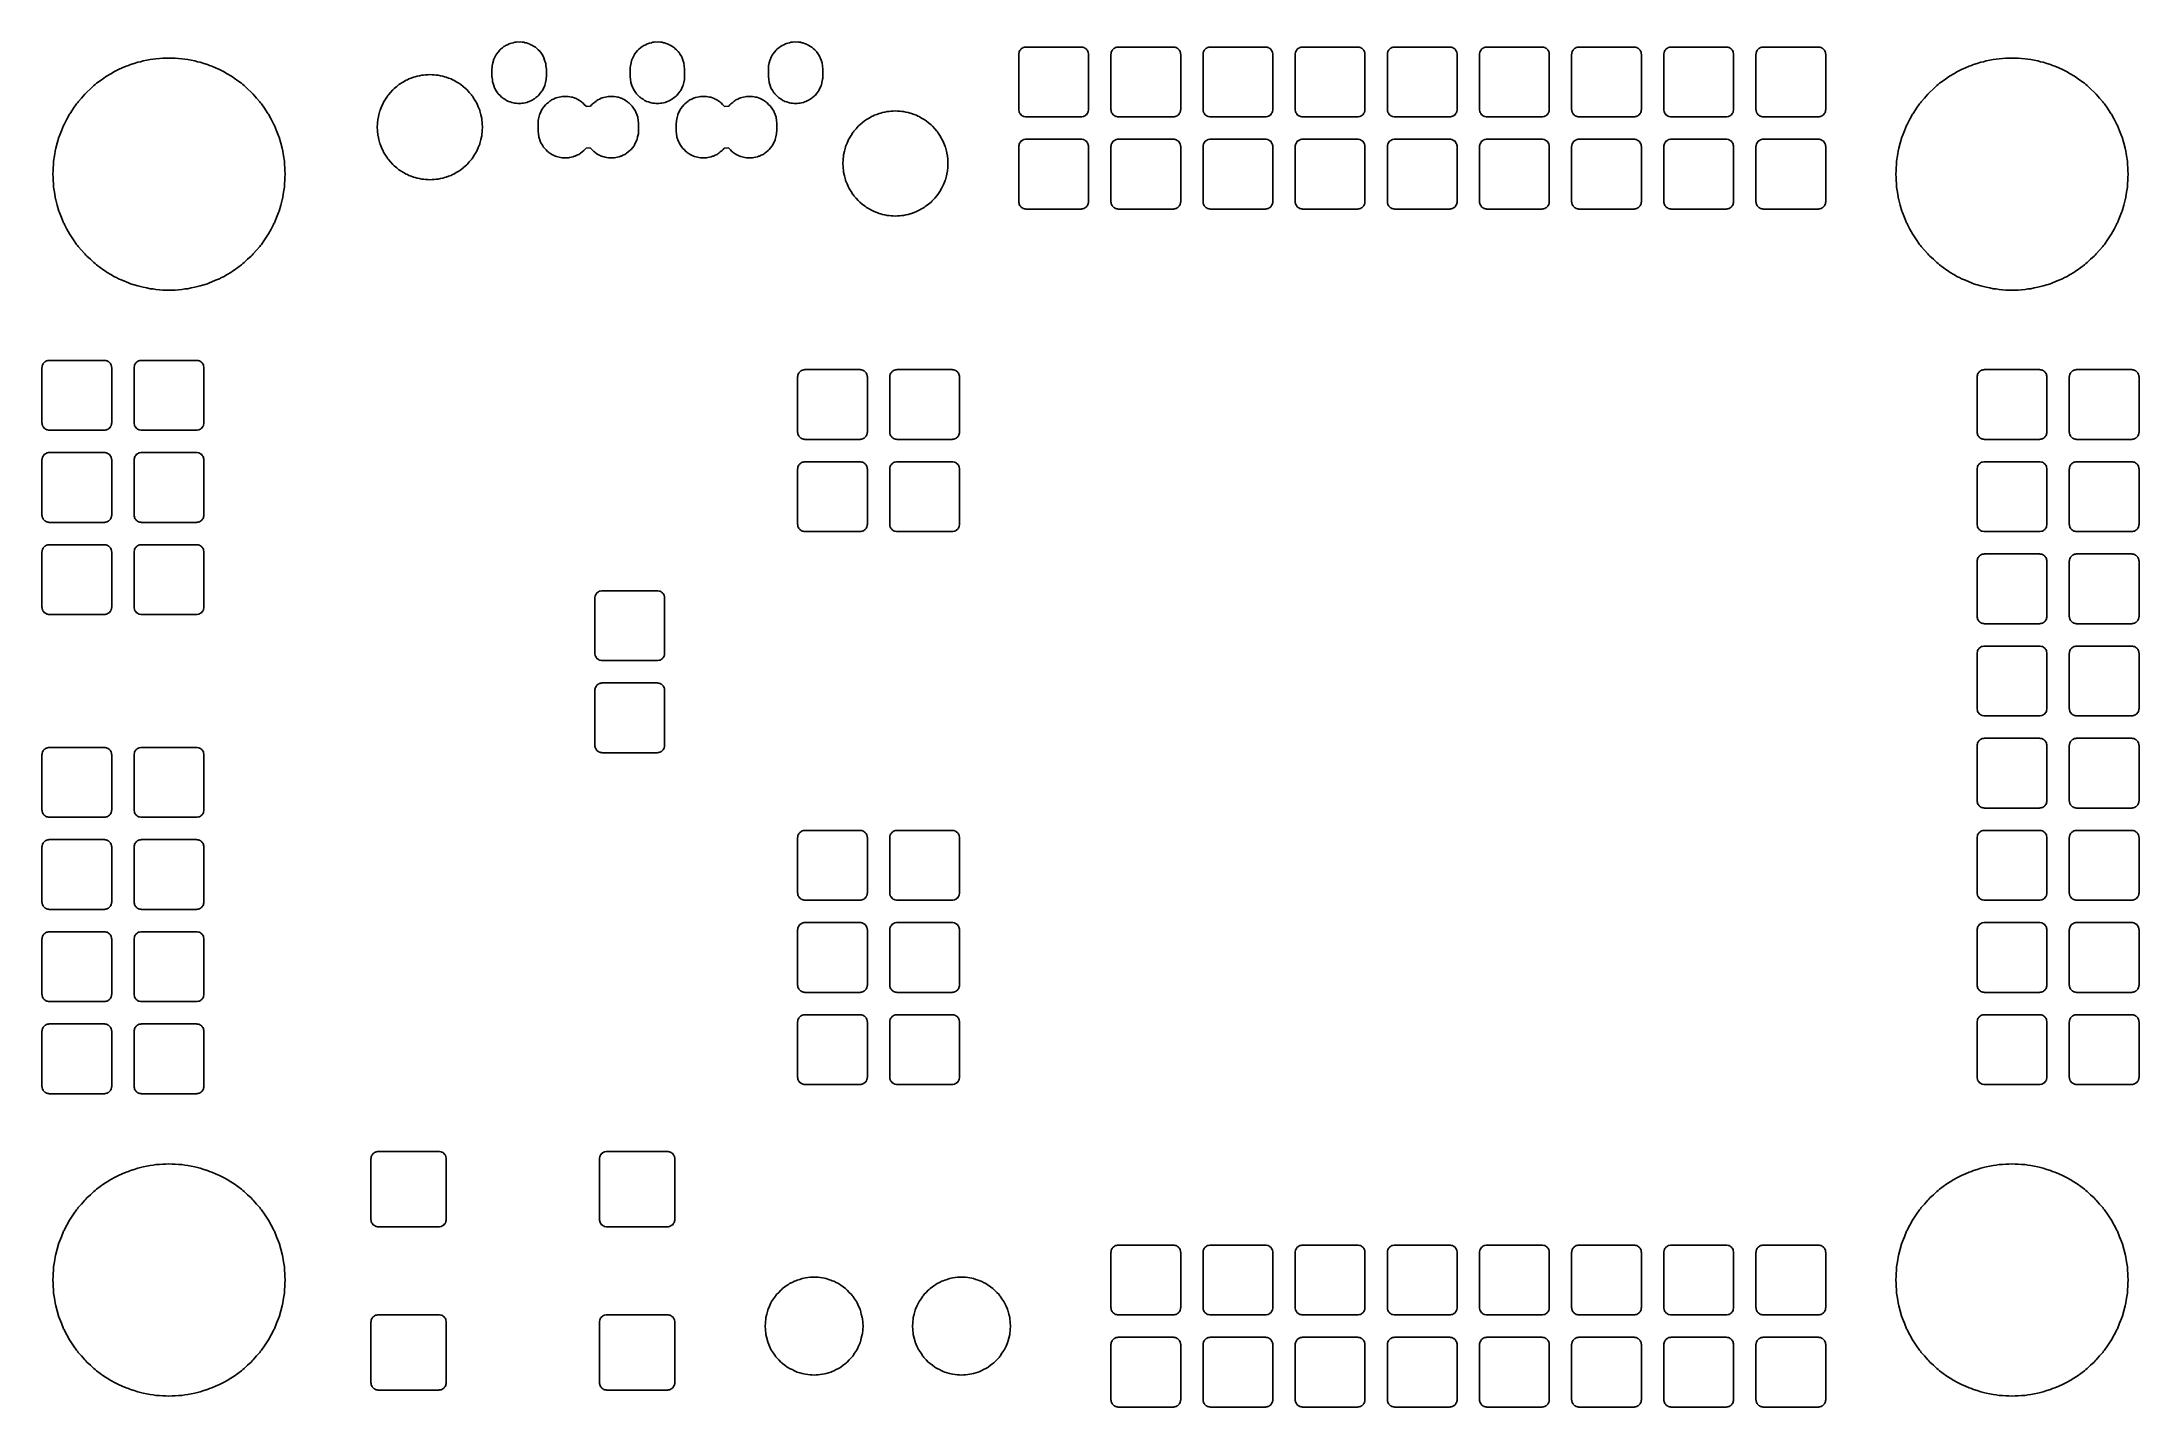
# Model space of a CAD drawing. Extents: x 6.25 to 8.53, y -5.53 to -4.05.
import ezdxf

# ---------------------------------------------------------------- set-up
doc = ezdxf.new("R2010")
doc.units = 0
doc.header["$MEASUREMENT"] = 0
doc.layers.add('BLACK', color=7, linetype='CONTINUOUS')

msp = doc.modelspace()

# ---------------------------------------------------------------- linework, layer by layer
at = {"layer": 'BLACK', "linetype": 'CONTINUOUS'}
for p, q in [((6.75427, -4.05121), (6.75524, -4.05049)), ((6.75524, -4.05049), (6.75733, -4.04959)), ((6.75733, -4.04959), (6.75908, -4.04866)), ((6.75908, -4.04866), (6.76021, -4.04835)), ((6.76021, -4.04835), (6.76153, -4.04778)), ((6.76153, -4.04778), (6.76354, -4.04742)), ((6.76354, -4.04742), (6.76523, -4.04695)), ((6.76523, -4.04695), (6.76663, -4.04688)), ((6.76663, -4.04688), (6.76828, -4.04659)), ((6.76828, -4.04659), (6.77008, -4.04669)), ((6.77008, -4.04669), (6.7716, -4.04661)), ((6.7716, -4.04661), (6.77321, -4.04687)), ((6.77321, -4.04687), (6.77513, -4.04698)), ((6.77513, -4.04698), (6.77662, -4.04743)), ((6.77662, -4.04743), (6.77789, -4.04764)), ((6.77789, -4.04764), (6.77963, -4.04833)), ((6.77963, -4.04833), (6.7817, -4.04895)), ((6.7817, -4.04895), (6.78284, -4.04961)), ((6.78284, -4.04961), (6.78382, -4.05)), ((6.78382, -4.05), (6.78555, -4.05118)), ((6.90427, -4.05121), (6.90524, -4.05049)), ((6.90524, -4.05049), (6.90733, -4.04959)), ((6.90733, -4.04959), (6.90908, -4.04866)), ((6.90908, -4.04866), (6.91021, -4.04835)), ((6.91021, -4.04835), (6.91153, -4.04778)), ((6.91153, -4.04778), (6.91354, -4.04742)), ((6.91354, -4.04742), (6.91523, -4.04695)), ((6.91523, -4.04695), (6.91663, -4.04688)), ((6.91663, -4.04688), (6.91828, -4.04659)), ((6.91828, -4.04659), (6.92008, -4.04669)), ((6.92008, -4.04669), (6.9216, -4.04661)), ((6.9216, -4.04661), (6.92321, -4.04687)), ((6.92321, -4.04687), (6.92513, -4.04698)), ((6.92513, -4.04698), (6.92662, -4.04743)), ((6.92662, -4.04743), (6.92789, -4.04764)), ((6.92789, -4.04764), (6.92963, -4.04833)), ((6.92963, -4.04833), (6.9317, -4.04895)), ((6.9317, -4.04895), (6.93284, -4.04961)), ((6.93284, -4.04961), (6.93382, -4.05)), ((6.93382, -4.05), (6.93555, -4.05118)), ((7.05427, -4.05121), (7.05524, -4.05049)), ((7.05524, -4.05049), (7.05733, -4.04959)), ((7.05733, -4.04959), (7.05908, -4.04866)), ((7.05908, -4.04866), (7.06021, -4.04835)), ((7.06021, -4.04835), (7.06153, -4.04778)), ((7.06153, -4.04778), (7.06354, -4.04742)), ((7.06354, -4.04742), (7.06523, -4.04695)), ((7.06523, -4.04695), (7.06663, -4.04688)), ((7.06663, -4.04688), (7.06828, -4.04659)), ((7.06828, -4.04659), (7.07008, -4.04669)), ((7.07008, -4.04669), (7.0716, -4.04661)), ((7.0716, -4.04661), (7.07321, -4.04687)), ((7.07321, -4.04687), (7.07513, -4.04698)), ((7.07513, -4.04698), (7.07662, -4.04743)), ((7.07662, -4.04743), (7.07789, -4.04764)), ((7.07789, -4.04764), (7.07963, -4.04833)), ((7.07963, -4.04833), (7.0817, -4.04895)), ((7.0817, -4.04895), (7.08284, -4.04961)), ((7.08284, -4.04961), (7.08382, -4.05)), ((7.08382, -4.05), (7.08555, -4.05118)), ((6.33936, -4.07483), (6.34337, -4.07297)), ((6.34337, -4.07297), (6.34588, -4.07212)), ((6.34588, -4.07212), (6.34839, -4.07109)), ((6.34839, -4.07109), (6.35235, -4.06994)), ((6.35235, -4.06994), (6.3563, -4.06861)), ((6.3563, -4.06861), (6.35913, -4.06799)), ((6.35913, -4.06799), (6.36197, -4.06717)), ((6.36197, -4.06717), (6.3658, -4.06652)), ((6.3658, -4.06652), (6.36962, -4.06568)), ((6.36962, -4.06568), (6.37275, -4.06534)), ((6.37275, -4.06534), (6.37589, -4.06481)), ((6.37589, -4.06481), (6.37955, -4.0646)), ((6.37955, -4.0646), (6.38318, -4.06421)), ((6.38318, -4.06421), (6.38658, -4.06421)), ((6.38658, -4.06421), (6.39, -4.06402)), ((6.39, -4.06402), (6.39342, -4.06421)), ((6.39342, -4.06421), (6.39682, -4.06421)), ((6.39682, -4.06421), (6.40045, -4.0646)), ((6.40045, -4.0646), (6.40411, -4.06481)), ((6.40411, -4.06481), (6.40725, -4.06534)), ((6.40725, -4.06534), (6.41038, -4.06568)), ((6.41038, -4.06568), (6.4142, -4.06652)), ((6.4142, -4.06652), (6.41803, -4.06717)), ((6.41803, -4.06717), (6.42087, -4.06799)), ((6.42087, -4.06799), (6.4237, -4.06861)), ((6.4237, -4.06861), (6.42765, -4.06994)), ((6.42765, -4.06994), (6.43161, -4.07109)), ((6.43161, -4.07109), (6.43412, -4.07212)), ((6.43412, -4.07212), (6.43663, -4.07297)), ((6.43663, -4.07297), (6.44064, -4.07483)), ((6.74058, -4.07427), (6.74065, -4.073)), ((6.74065, -4.07297), (6.74067, -4.07264)), ((6.74065, -4.073), (6.74065, -4.07297)), ((6.74067, -4.07264), (6.74144, -4.06939)), ((6.74144, -4.06939), (6.74205, -4.06664)), ((6.74205, -4.06664), (6.74214, -4.06644)), ((6.74214, -4.06644), (6.74225, -4.06596)), ((6.74225, -4.06596), (6.74361, -4.06326)), ((6.74361, -4.06326), (6.74472, -4.06085)), ((6.74472, -4.06085), (6.745, -4.06049)), ((6.745, -4.06049), (6.74533, -4.05984)), ((6.74533, -4.05984), (6.74711, -4.05772)), ((6.74711, -4.05772), (6.74858, -4.05578)), ((6.74858, -4.05578), (6.74912, -4.05532)), ((6.74912, -4.05532), (6.74974, -4.05459)), ((6.74974, -4.05459), (6.75176, -4.05308)), ((6.75176, -4.05308), (6.75345, -4.05165)), ((6.75345, -4.05165), (6.75427, -4.05121)), ((6.78555, -4.05118), (6.78763, -4.05238)), ((6.78763, -4.05238), (6.78842, -4.05312)), ((6.78842, -4.05312), (6.7891, -4.05358)), ((6.7891, -4.05358), (6.7907, -4.05527)), ((6.7907, -4.05527), (6.79262, -4.05708)), ((6.79262, -4.05708), (6.79308, -4.05779)), ((6.79308, -4.05779), (6.79348, -4.05821)), ((6.79348, -4.05821), (6.7948, -4.06039)), ((6.7948, -4.06039), (6.79639, -4.06281)), ((6.79639, -4.06281), (6.79659, -4.06338)), ((6.79659, -4.06338), (6.79677, -4.06368)), ((6.79677, -4.06368), (6.79765, -4.06627)), ((6.79765, -4.06627), (6.79873, -4.06925)), ((6.79873, -4.06925), (6.79877, -4.06962)), ((6.79877, -4.06962), (6.79881, -4.06972)), ((6.79881, -4.06972), (6.79911, -4.07249)), ((6.79911, -4.07249), (6.79953, -4.07606)), ((6.89058, -4.07427), (6.89065, -4.073)), ((6.89065, -4.07297), (6.89067, -4.07264)), ((6.89065, -4.073), (6.89065, -4.07297)), ((6.89067, -4.07264), (6.89144, -4.06939)), ((6.89144, -4.06939), (6.89205, -4.06664)), ((6.89205, -4.06664), (6.89214, -4.06644)), ((6.89214, -4.06644), (6.89225, -4.06596)), ((6.89225, -4.06596), (6.89361, -4.06326)), ((6.89361, -4.06326), (6.89472, -4.06085)), ((6.89472, -4.06085), (6.895, -4.06049)), ((6.895, -4.06049), (6.89533, -4.05984)), ((6.89533, -4.05984), (6.89711, -4.05772)), ((6.89711, -4.05772), (6.89858, -4.05578)), ((6.89858, -4.05578), (6.89912, -4.05532)), ((6.89912, -4.05532), (6.89974, -4.05459)), ((6.89974, -4.05459), (6.90176, -4.05308)), ((6.90176, -4.05308), (6.90345, -4.05165)), ((6.90345, -4.05165), (6.90427, -4.05121)), ((6.93555, -4.05118), (6.93763, -4.05238)), ((6.93763, -4.05238), (6.93842, -4.05312)), ((6.93842, -4.05312), (6.9391, -4.05358)), ((6.9391, -4.05358), (6.9407, -4.05527)), ((6.9407, -4.05527), (6.94262, -4.05708)), ((6.94262, -4.05708), (6.94308, -4.05779)), ((6.94308, -4.05779), (6.94348, -4.05821)), ((6.94348, -4.05821), (6.9448, -4.06039)), ((6.9448, -4.06039), (6.94639, -4.06281)), ((6.94639, -4.06281), (6.94659, -4.06338)), ((6.94659, -4.06338), (6.94677, -4.06368)), ((6.94677, -4.06368), (6.94765, -4.06627)), ((6.94765, -4.06627), (6.94873, -4.06925)), ((6.94873, -4.06925), (6.94877, -4.06962)), ((6.94877, -4.06962), (6.94881, -4.06972)), ((6.94881, -4.06972), (6.94911, -4.07249)), ((6.94911, -4.07249), (6.94953, -4.07606)), ((7.04058, -4.07427), (7.04065, -4.073)), ((7.04065, -4.07297), (7.04067, -4.07264)), ((7.04065, -4.073), (7.04065, -4.07297)), ((7.04067, -4.07264), (7.04144, -4.06939)), ((7.04144, -4.06939), (7.04205, -4.06664)), ((7.04205, -4.06664), (7.04214, -4.06644)), ((7.04214, -4.06644), (7.04225, -4.06596)), ((7.04225, -4.06596), (7.04361, -4.06326)), ((7.04361, -4.06326), (7.04472, -4.06085)), ((7.04472, -4.06085), (7.045, -4.06049)), ((7.045, -4.06049), (7.04533, -4.05984)), ((7.04533, -4.05984), (7.04711, -4.05772)), ((7.04711, -4.05772), (7.04858, -4.05578)), ((7.04858, -4.05578), (7.04912, -4.05532)), ((7.04912, -4.05532), (7.04974, -4.05459)), ((7.04974, -4.05459), (7.05176, -4.05308)), ((7.05176, -4.05308), (7.05345, -4.05165)), ((7.05345, -4.05165), (7.05427, -4.05121)), ((7.08555, -4.05118), (7.08763, -4.05238)), ((7.08763, -4.05238), (7.08842, -4.05312)), ((7.08842, -4.05312), (7.0891, -4.05358)), ((7.0891, -4.05358), (7.0907, -4.05527)), ((7.0907, -4.05527), (7.09262, -4.05708)), ((7.09262, -4.05708), (7.09308, -4.05779)), ((7.09308, -4.05779), (7.09348, -4.05821)), ((7.09348, -4.05821), (7.0948, -4.06039)), ((7.0948, -4.06039), (7.09639, -4.06281)), ((7.09639, -4.06281), (7.09659, -4.06338)), ((7.09659, -4.06338), (7.09677, -4.06368)), ((7.09677, -4.06368), (7.09765, -4.06627)), ((7.09765, -4.06627), (7.09873, -4.06925)), ((7.09873, -4.06925), (7.09877, -4.06962)), ((7.09877, -4.06962), (7.09881, -4.06972)), ((7.09881, -4.06972), (7.09911, -4.07249)), ((7.09911, -4.07249), (7.09953, -4.07606)), ((7.31213, -4.06), (7.31225, -4.05937)), ((7.31213, -4.12), (7.31213, -4.06)), ((7.31225, -4.05937), (7.31242, -4.05808)), ((7.31242, -4.05808), (7.31257, -4.05776)), ((7.31257, -4.05776), (7.31273, -4.05699)), ((7.31273, -4.05699), (7.31341, -4.05597)), ((7.31341, -4.05597), (7.31361, -4.05553)), ((7.31361, -4.05553), (7.31388, -4.05526)), ((7.31388, -4.05526), (7.31443, -4.05443)), ((7.31443, -4.05443), (7.31526, -4.05388)), ((7.31526, -4.05388), (7.31553, -4.05361)), ((7.31553, -4.05361), (7.31597, -4.05341)), ((7.31597, -4.05341), (7.31699, -4.05273)), ((7.31699, -4.05273), (7.31776, -4.05257)), ((7.31776, -4.05257), (7.31808, -4.05242)), ((7.31808, -4.05242), (7.31937, -4.05225)), ((7.31937, -4.05225), (7.32, -4.05213)), ((7.32, -4.05213), (7.38, -4.05213)), ((7.38, -4.05213), (7.38063, -4.05225)), ((7.38063, -4.05225), (7.38192, -4.05242)), ((7.38192, -4.05242), (7.38224, -4.05257)), ((7.38224, -4.05257), (7.38301, -4.05273)), ((7.38301, -4.05273), (7.38403, -4.05341)), ((7.38403, -4.05341), (7.38447, -4.05361)), ((7.38447, -4.05361), (7.38474, -4.05388)), ((7.38474, -4.05388), (7.38557, -4.05443)), ((7.38557, -4.05443), (7.38612, -4.05526)), ((7.38612, -4.05526), (7.38639, -4.05553)), ((7.38639, -4.05553), (7.38659, -4.05597)), ((7.38659, -4.05597), (7.38727, -4.05699)), ((7.38727, -4.05699), (7.38743, -4.05776)), ((7.38743, -4.05776), (7.38758, -4.05808)), ((7.38758, -4.05808), (7.38775, -4.05937)), ((7.38775, -4.05937), (7.38787, -4.06)), ((7.38787, -4.06), (7.38787, -4.12)), ((7.41213, -4.06), (7.41225, -4.05937)), ((7.41213, -4.12), (7.41213, -4.06)), ((7.41225, -4.05937), (7.41242, -4.05808)), ((7.41242, -4.05808), (7.41257, -4.05776)), ((7.41257, -4.05776), (7.41273, -4.05699)), ((7.41273, -4.05699), (7.41341, -4.05597)), ((7.41341, -4.05597), (7.41361, -4.05553)), ((7.41361, -4.05553), (7.41388, -4.05526)), ((7.41388, -4.05526), (7.41443, -4.05443)), ((7.41443, -4.05443), (7.41526, -4.05388)), ((7.41526, -4.05388), (7.41553, -4.05361)), ((7.41553, -4.05361), (7.41597, -4.05341)), ((7.41597, -4.05341), (7.41699, -4.05273)), ((7.41699, -4.05273), (7.41776, -4.05257)), ((7.41776, -4.05257), (7.41808, -4.05242)), ((7.41808, -4.05242), (7.41937, -4.05225)), ((7.41937, -4.05225), (7.42, -4.05213)), ((7.42, -4.05213), (7.48, -4.05213)), ((7.48, -4.05213), (7.48063, -4.05225)), ((7.48063, -4.05225), (7.48192, -4.05242)), ((7.48192, -4.05242), (7.48224, -4.05257)), ((7.48224, -4.05257), (7.48301, -4.05273)), ((7.48301, -4.05273), (7.48403, -4.05341)), ((7.48403, -4.05341), (7.48447, -4.05361)), ((7.48447, -4.05361), (7.48474, -4.05388)), ((7.48474, -4.05388), (7.48557, -4.05443)), ((7.48557, -4.05443), (7.48612, -4.05526)), ((7.48612, -4.05526), (7.48639, -4.05553)), ((7.48639, -4.05553), (7.48659, -4.05597)), ((7.48659, -4.05597), (7.48727, -4.05699)), ((7.48727, -4.05699), (7.48743, -4.05776)), ((7.48743, -4.05776), (7.48758, -4.05808)), ((7.48758, -4.05808), (7.48775, -4.05937)), ((7.48775, -4.05937), (7.48787, -4.06)), ((7.48787, -4.06), (7.48787, -4.12)), ((7.51213, -4.06), (7.51225, -4.05937)), ((7.51213, -4.12), (7.51213, -4.06)), ((7.51225, -4.05937), (7.51242, -4.05808)), ((7.51242, -4.05808), (7.51257, -4.05776)), ((7.51257, -4.05776), (7.51273, -4.05699)), ((7.51273, -4.05699), (7.51341, -4.05597)), ((7.51341, -4.05597), (7.51361, -4.05553)), ((7.51361, -4.05553), (7.51388, -4.05526)), ((7.51388, -4.05526), (7.51443, -4.05443)), ((7.51443, -4.05443), (7.51526, -4.05388)), ((7.51526, -4.05388), (7.51553, -4.05361)), ((7.51553, -4.05361), (7.51597, -4.05341)), ((7.51597, -4.05341), (7.51699, -4.05273)), ((7.51699, -4.05273), (7.51776, -4.05257)), ((7.51776, -4.05257), (7.51808, -4.05242)), ((7.51808, -4.05242), (7.51937, -4.05225)), ((7.51937, -4.05225), (7.52, -4.05213)), ((7.52, -4.05213), (7.58, -4.05213)), ((7.58, -4.05213), (7.58063, -4.05225)), ((7.58063, -4.05225), (7.58192, -4.05242)), ((7.58192, -4.05242), (7.58224, -4.05257)), ((7.58224, -4.05257), (7.58301, -4.05273)), ((7.58301, -4.05273), (7.58403, -4.05341)), ((7.58403, -4.05341), (7.58447, -4.05361)), ((7.58447, -4.05361), (7.58474, -4.05388)), ((7.58474, -4.05388), (7.58557, -4.05443)), ((7.58557, -4.05443), (7.58612, -4.05526)), ((7.58612, -4.05526), (7.58639, -4.05553)), ((7.58639, -4.05553), (7.58659, -4.05597)), ((7.58659, -4.05597), (7.58727, -4.05699)), ((7.58727, -4.05699), (7.58743, -4.05776)), ((7.58743, -4.05776), (7.58758, -4.05808)), ((7.58758, -4.05808), (7.58775, -4.05937)), ((7.58775, -4.05937), (7.58787, -4.06)), ((7.58787, -4.06), (7.58787, -4.12)), ((7.61213, -4.06), (7.61225, -4.05937)), ((7.61213, -4.12), (7.61213, -4.06)), ((7.61225, -4.05937), (7.61242, -4.05808)), ((7.61242, -4.05808), (7.61257, -4.05776)), ((7.61257, -4.05776), (7.61273, -4.05699)), ((7.61273, -4.05699), (7.61341, -4.05597)), ((7.61341, -4.05597), (7.61361, -4.05553)), ((7.61361, -4.05553), (7.61388, -4.05526)), ((7.61388, -4.05526), (7.61443, -4.05443)), ((7.61443, -4.05443), (7.61526, -4.05388)), ((7.61526, -4.05388), (7.61553, -4.05361)), ((7.61553, -4.05361), (7.61597, -4.05341)), ((7.61597, -4.05341), (7.61699, -4.05273)), ((7.61699, -4.05273), (7.61776, -4.05257)), ((7.61776, -4.05257), (7.61808, -4.05242)), ((7.61808, -4.05242), (7.61937, -4.05225)), ((7.61937, -4.05225), (7.62, -4.05213)), ((7.62, -4.05213), (7.68, -4.05213)), ((7.68, -4.05213), (7.68063, -4.05225)), ((7.68063, -4.05225), (7.68192, -4.05242)), ((7.68192, -4.05242), (7.68224, -4.05257)), ((7.68224, -4.05257), (7.68301, -4.05273)), ((7.68301, -4.05273), (7.68403, -4.05341)), ((7.68403, -4.05341), (7.68447, -4.05361)), ((7.68447, -4.05361), (7.68474, -4.05388)), ((7.68474, -4.05388), (7.68557, -4.05443)), ((7.68557, -4.05443), (7.68612, -4.05526)), ((7.68612, -4.05526), (7.68639, -4.05553)), ((7.68639, -4.05553), (7.68659, -4.05597)), ((7.68659, -4.05597), (7.68727, -4.05699)), ((7.68727, -4.05699), (7.68743, -4.05776)), ((7.68743, -4.05776), (7.68758, -4.05808)), ((7.68758, -4.05808), (7.68775, -4.05937)), ((7.68775, -4.05937), (7.68787, -4.06)), ((7.68787, -4.06), (7.68787, -4.12)), ((7.71213, -4.06), (7.71225, -4.05937)), ((7.71213, -4.12), (7.71213, -4.06)), ((7.71225, -4.05937), (7.71242, -4.05808)), ((7.71242, -4.05808), (7.71257, -4.05776)), ((7.71257, -4.05776), (7.71273, -4.05699)), ((7.71273, -4.05699), (7.71341, -4.05597)), ((7.71341, -4.05597), (7.71361, -4.05553)), ((7.71361, -4.05553), (7.71388, -4.05526)), ((7.71388, -4.05526), (7.71443, -4.05443)), ((7.71443, -4.05443), (7.71526, -4.05388)), ((7.71526, -4.05388), (7.71553, -4.05361)), ((7.71553, -4.05361), (7.71597, -4.05341)), ((7.71597, -4.05341), (7.71699, -4.05273)), ((7.71699, -4.05273), (7.71776, -4.05257)), ((7.71776, -4.05257), (7.71808, -4.05242)), ((7.71808, -4.05242), (7.71937, -4.05225)), ((7.71937, -4.05225), (7.72, -4.05213)), ((7.72, -4.05213), (7.78, -4.05213)), ((7.78, -4.05213), (7.78063, -4.05225)), ((7.78063, -4.05225), (7.78192, -4.05242)), ((7.78192, -4.05242), (7.78224, -4.05257)), ((7.78224, -4.05257), (7.78301, -4.05273)), ((7.78301, -4.05273), (7.78403, -4.05341)), ((7.78403, -4.05341), (7.78447, -4.05361)), ((7.78447, -4.05361), (7.78474, -4.05388)), ((7.78474, -4.05388), (7.78557, -4.05443)), ((7.78557, -4.05443), (7.78612, -4.05526)), ((7.78612, -4.05526), (7.78639, -4.05553)), ((7.78639, -4.05553), (7.78659, -4.05597)), ((7.78659, -4.05597), (7.78727, -4.05699)), ((7.78727, -4.05699), (7.78743, -4.05776)), ((7.78743, -4.05776), (7.78758, -4.05808)), ((7.78758, -4.05808), (7.78775, -4.05937)), ((7.78775, -4.05937), (7.78787, -4.06)), ((7.78787, -4.06), (7.78787, -4.12)), ((7.81213, -4.06), (7.81225, -4.05937)), ((7.81213, -4.12), (7.81213, -4.06)), ((7.81225, -4.05937), (7.81242, -4.05808)), ((7.81242, -4.05808), (7.81257, -4.05776)), ((7.81257, -4.05776), (7.81273, -4.05699)), ((7.81273, -4.05699), (7.81341, -4.05597)), ((7.81341, -4.05597), (7.81361, -4.05553)), ((7.81361, -4.05553), (7.81388, -4.05526)), ((7.81388, -4.05526), (7.81443, -4.05443)), ((7.81443, -4.05443), (7.81526, -4.05388)), ((7.81526, -4.05388), (7.81553, -4.05361)), ((7.81553, -4.05361), (7.81597, -4.05341)), ((7.81597, -4.05341), (7.81699, -4.05273)), ((7.81699, -4.05273), (7.81776, -4.05257)), ((7.81776, -4.05257), (7.81808, -4.05242)), ((7.81808, -4.05242), (7.81937, -4.05225)), ((7.81937, -4.05225), (7.82, -4.05213)), ((7.82, -4.05213), (7.88, -4.05213)), ((7.88, -4.05213), (7.88063, -4.05225)), ((7.88063, -4.05225), (7.88192, -4.05242)), ((7.88192, -4.05242), (7.88224, -4.05257)), ((7.88224, -4.05257), (7.88301, -4.05273)), ((7.88301, -4.05273), (7.88403, -4.05341)), ((7.88403, -4.05341), (7.88447, -4.05361)), ((7.88447, -4.05361), (7.88474, -4.05388)), ((7.88474, -4.05388), (7.88557, -4.05443)), ((7.88557, -4.05443), (7.88612, -4.05526)), ((7.88612, -4.05526), (7.88639, -4.05553)), ((7.88639, -4.05553), (7.88659, -4.05597)), ((7.88659, -4.05597), (7.88727, -4.05699)), ((7.88727, -4.05699), (7.88743, -4.05776)), ((7.88743, -4.05776), (7.88758, -4.05808)), ((7.88758, -4.05808), (7.88775, -4.05937)), ((7.88775, -4.05937), (7.88787, -4.06)), ((7.88787, -4.06), (7.88787, -4.12)), ((7.91213, -4.06), (7.91225, -4.05937)), ((7.91213, -4.12), (7.91213, -4.06)), ((7.91225, -4.05937), (7.91242, -4.05808)), ((7.91242, -4.05808), (7.91257, -4.05776)), ((7.91257, -4.05776), (7.91273, -4.05699)), ((7.91273, -4.05699), (7.91341, -4.05597)), ((7.91341, -4.05597), (7.91361, -4.05553)), ((7.91361, -4.05553), (7.91388, -4.05526)), ((7.91388, -4.05526), (7.91443, -4.05443)), ((7.91443, -4.05443), (7.91526, -4.05388)), ((7.91526, -4.05388), (7.91553, -4.05361)), ((7.91553, -4.05361), (7.91597, -4.05341)), ((7.91597, -4.05341), (7.91699, -4.05273)), ((7.91699, -4.05273), (7.91776, -4.05257)), ((7.91776, -4.05257), (7.91808, -4.05242)), ((7.91808, -4.05242), (7.91937, -4.05225)), ((7.91937, -4.05225), (7.92, -4.05213)), ((7.92, -4.05213), (7.98, -4.05213)), ((7.98, -4.05213), (7.98063, -4.05225)), ((7.98063, -4.05225), (7.98192, -4.05242)), ((7.98192, -4.05242), (7.98224, -4.05257)), ((7.98224, -4.05257), (7.98301, -4.05273)), ((7.98301, -4.05273), (7.98403, -4.05341)), ((7.98403, -4.05341), (7.98447, -4.05361)), ((7.98447, -4.05361), (7.98474, -4.05388)), ((7.98474, -4.05388), (7.98557, -4.05443)), ((7.98557, -4.05443), (7.98612, -4.05526)), ((7.98612, -4.05526), (7.98639, -4.05553)), ((7.98639, -4.05553), (7.98659, -4.05597)), ((7.98659, -4.05597), (7.98727, -4.05699)), ((7.98727, -4.05699), (7.98743, -4.05776)), ((7.98743, -4.05776), (7.98758, -4.05808)), ((7.98758, -4.05808), (7.98775, -4.05937)), ((7.98775, -4.05937), (7.98787, -4.06)), ((7.98787, -4.06), (7.98787, -4.12)), ((8.01213, -4.06), (8.01225, -4.05937)), ((8.01213, -4.12), (8.01213, -4.06)), ((8.01225, -4.05937), (8.01242, -4.05808)), ((8.01242, -4.05808), (8.01257, -4.05776)), ((8.01257, -4.05776), (8.01273, -4.05699)), ((8.01273, -4.05699), (8.01341, -4.05597)), ((8.01341, -4.05597), (8.01361, -4.05553)), ((8.01361, -4.05553), (8.01388, -4.05526)), ((8.01388, -4.05526), (8.01443, -4.05443)), ((8.01443, -4.05443), (8.01526, -4.05388)), ((8.01526, -4.05388), (8.01553, -4.05361)), ((8.01553, -4.05361), (8.01597, -4.05341)), ((8.01597, -4.05341), (8.01699, -4.05273)), ((8.01699, -4.05273), (8.01776, -4.05257)), ((8.01776, -4.05257), (8.01808, -4.05242)), ((8.01808, -4.05242), (8.01937, -4.05225)), ((8.01937, -4.05225), (8.02, -4.05213)), ((8.02, -4.05213), (8.08, -4.05213)), ((8.08, -4.05213), (8.08063, -4.05225)), ((8.08063, -4.05225), (8.08192, -4.05242)), ((8.08192, -4.05242), (8.08224, -4.05257)), ((8.08224, -4.05257), (8.08301, -4.05273)), ((8.08301, -4.05273), (8.08403, -4.05341)), ((8.08403, -4.05341), (8.08447, -4.05361)), ((8.08447, -4.05361), (8.08474, -4.05388)), ((8.08474, -4.05388), (8.08557, -4.05443)), ((8.08557, -4.05443), (8.08612, -4.05526)), ((8.08612, -4.05526), (8.08639, -4.05553)), ((8.08639, -4.05553), (8.08659, -4.05597)), ((8.08659, -4.05597), (8.08727, -4.05699)), ((8.08727, -4.05699), (8.08743, -4.05776)), ((8.08743, -4.05776), (8.08758, -4.05808)), ((8.08758, -4.05808), (8.08775, -4.05937)), ((8.08775, -4.05937), (8.08787, -4.06)), ((8.08787, -4.06), (8.08787, -4.12)), ((8.11213, -4.06), (8.11225, -4.05937)), ((8.11213, -4.12), (8.11213, -4.06)), ((8.11225, -4.05937), (8.11242, -4.05808)), ((8.11242, -4.05808), (8.11257, -4.05776)), ((8.11257, -4.05776), (8.11273, -4.05699)), ((8.11273, -4.05699), (8.11341, -4.05597)), ((8.11341, -4.05597), (8.11361, -4.05553)), ((8.11361, -4.05553), (8.11388, -4.05526)), ((8.11388, -4.05526), (8.11443, -4.05443)), ((8.11443, -4.05443), (8.11526, -4.05388)), ((8.11526, -4.05388), (8.11553, -4.05361)), ((8.11553, -4.05361), (8.11597, -4.05341)), ((8.11597, -4.05341), (8.11699, -4.05273)), ((8.11699, -4.05273), (8.11776, -4.05257)), ((8.11776, -4.05257), (8.11808, -4.05242)), ((8.11808, -4.05242), (8.11937, -4.05225)), ((8.11937, -4.05225), (8.12, -4.05213)), ((8.12, -4.05213), (8.18, -4.05213)), ((8.18, -4.05213), (8.18063, -4.05225)), ((8.18063, -4.05225), (8.18192, -4.05242)), ((8.18192, -4.05242), (8.18224, -4.05257)), ((8.18224, -4.05257), (8.18301, -4.05273)), ((8.18301, -4.05273), (8.18403, -4.05341)), ((8.18403, -4.05341), (8.18447, -4.05361)), ((8.18447, -4.05361), (8.18474, -4.05388)), ((8.18474, -4.05388), (8.18557, -4.05443)), ((8.18557, -4.05443), (8.18612, -4.05526)), ((8.18612, -4.05526), (8.18639, -4.05553)), ((8.18639, -4.05553), (8.18659, -4.05597)), ((8.18659, -4.05597), (8.18727, -4.05699)), ((8.18727, -4.05699), (8.18743, -4.05776)), ((8.18743, -4.05776), (8.18758, -4.05808)), ((8.18758, -4.05808), (8.18775, -4.05937)), ((8.18775, -4.05937), (8.18787, -4.06)), ((8.18787, -4.06), (8.18787, -4.12)), ((8.33936, -4.07483), (8.34337, -4.07297)), ((8.34337, -4.07297), (8.34588, -4.07212)), ((8.34588, -4.07212), (8.34839, -4.07109)), ((8.34839, -4.07109), (8.35235, -4.06994)), ((8.35235, -4.06994), (8.3563, -4.06861)), ((8.3563, -4.06861), (8.35913, -4.06799)), ((8.35913, -4.06799), (8.36197, -4.06717)), ((8.36197, -4.06717), (8.3658, -4.06652)), ((8.3658, -4.06652), (8.36962, -4.06568)), ((8.36962, -4.06568), (8.37275, -4.06534)), ((8.37275, -4.06534), (8.37589, -4.06481)), ((8.37589, -4.06481), (8.37955, -4.0646)), ((8.37955, -4.0646), (8.38318, -4.06421)), ((8.38318, -4.06421), (8.38658, -4.06421)), ((8.38658, -4.06421), (8.39, -4.06402)), ((8.39, -4.06402), (8.39342, -4.06421)), ((8.39342, -4.06421), (8.39682, -4.06421)), ((8.39682, -4.06421), (8.40045, -4.0646)), ((8.40045, -4.0646), (8.40411, -4.06481)), ((8.40411, -4.06481), (8.40725, -4.06534)), ((8.40725, -4.06534), (8.41038, -4.06568)), ((8.41038, -4.06568), (8.4142, -4.06652)), ((8.4142, -4.06652), (8.41803, -4.06717)), ((8.41803, -4.06717), (8.42087, -4.06799)), ((8.42087, -4.06799), (8.4237, -4.06861)), ((8.4237, -4.06861), (8.42765, -4.06994)), ((8.42765, -4.06994), (8.43161, -4.07109)), ((8.43161, -4.07109), (8.43412, -4.07212)), ((8.43412, -4.07212), (8.43663, -4.07297)), ((8.43663, -4.07297), (8.44064, -4.07483)), ((6.30466, -4.09757), (6.30844, -4.09398)), ((6.30844, -4.09398), (6.30996, -4.09283)), ((6.30996, -4.09283), (6.31145, -4.0915)), ((6.31145, -4.0915), (6.31537, -4.08872)), ((6.31537, -4.08872), (6.3193, -4.08573)), ((6.3193, -4.08573), (6.32115, -4.08462)), ((6.32115, -4.08462), (6.32297, -4.08333)), ((6.32297, -4.08333), (6.32698, -4.08111)), ((6.32698, -4.08111), (6.33099, -4.0787)), ((6.33099, -4.0787), (6.33317, -4.07769)), ((6.33317, -4.07769), (6.33534, -4.07649)), ((6.33534, -4.07649), (6.33936, -4.07483)), ((6.44064, -4.07483), (6.44466, -4.07649)), ((6.44466, -4.07649), (6.44683, -4.07769)), ((6.44683, -4.07769), (6.44901, -4.0787)), ((6.44901, -4.0787), (6.45302, -4.08111)), ((6.45302, -4.08111), (6.45703, -4.08333)), ((6.45703, -4.08333), (6.45885, -4.08462)), ((6.45885, -4.08462), (6.4607, -4.08573)), ((6.4607, -4.08573), (6.46463, -4.08872)), ((6.46463, -4.08872), (6.46855, -4.0915)), ((6.46855, -4.0915), (6.47004, -4.09283)), ((6.47004, -4.09283), (6.47156, -4.09398)), ((6.47156, -4.09398), (6.47534, -4.09757)), ((6.63449, -4.09706), (6.63712, -4.09501)), ((6.63712, -4.09501), (6.6396, -4.09288)), ((6.6396, -4.09288), (6.64074, -4.09219)), ((6.64074, -4.09219), (6.64193, -4.09126)), ((6.64193, -4.09126), (6.64466, -4.08978)), ((6.64466, -4.08978), (6.64724, -4.0882)), ((6.64724, -4.0882), (6.64869, -4.0876)), ((6.64869, -4.0876), (6.65022, -4.08678)), ((6.65022, -4.08678), (6.65295, -4.08584)), ((6.65295, -4.08584), (6.65551, -4.08478)), ((6.65551, -4.08478), (6.65728, -4.08435)), ((6.65728, -4.08435), (6.65914, -4.08372)), ((6.65914, -4.08372), (6.66176, -4.08328)), ((6.66176, -4.08328), (6.66422, -4.08269)), ((6.66422, -4.08269), (6.66627, -4.08253)), ((6.66627, -4.08253), (6.66844, -4.08216)), ((6.66844, -4.08216), (6.67087, -4.08216)), ((6.67087, -4.08216), (6.67315, -4.08198)), ((6.67315, -4.08198), (6.67543, -4.08216)), ((6.67543, -4.08216), (6.67786, -4.08216)), ((6.67786, -4.08216), (6.68003, -4.08253)), ((6.68003, -4.08253), (6.68208, -4.08269)), ((6.68208, -4.08269), (6.68454, -4.08328)), ((6.68454, -4.08328), (6.68716, -4.08372)), ((6.68716, -4.08372), (6.68902, -4.08435)), ((6.68902, -4.08435), (6.69079, -4.08478)), ((6.69079, -4.08478), (6.69335, -4.08584)), ((6.69335, -4.08584), (6.69608, -4.08678)), ((6.69608, -4.08678), (6.69761, -4.0876)), ((6.69761, -4.0876), (6.69906, -4.0882)), ((6.69906, -4.0882), (6.70163, -4.08978)), ((6.70163, -4.08978), (6.70437, -4.09126)), ((6.70437, -4.09126), (6.70556, -4.09219)), ((6.70556, -4.09219), (6.7067, -4.09288)), ((6.7067, -4.09288), (6.70918, -4.09501)), ((6.70918, -4.09501), (6.71181, -4.09706)), ((6.74047, -4.07606), (6.74058, -4.07427)), ((6.74047, -4.08394), (6.74047, -4.07606)), ((6.74089, -4.08751), (6.74047, -4.08394)), ((6.74119, -4.09028), (6.74089, -4.08751)), ((6.74123, -4.09038), (6.74119, -4.09028)), ((6.74127, -4.09075), (6.74123, -4.09038)), ((6.74235, -4.09372), (6.74127, -4.09075)), ((6.74323, -4.09632), (6.74235, -4.09372)), ((6.74341, -4.09662), (6.74323, -4.09632)), ((6.79775, -4.09404), (6.79639, -4.09674)), ((6.79786, -4.09356), (6.79775, -4.09404)), ((6.79795, -4.09336), (6.79786, -4.09356)), ((6.79856, -4.09061), (6.79795, -4.09336)), ((6.79933, -4.08736), (6.79856, -4.09061)), ((6.79935, -4.08703), (6.79933, -4.08736)), ((6.79942, -4.08573), (6.79935, -4.08699)), ((6.79935, -4.08699), (6.79935, -4.08703)), ((6.79953, -4.08394), (6.79942, -4.08573)), ((6.79953, -4.07606), (6.79953, -4.08394)), ((6.89047, -4.07606), (6.89058, -4.07427)), ((6.89047, -4.08394), (6.89047, -4.07606)), ((6.89089, -4.08751), (6.89047, -4.08394)), ((6.89119, -4.09028), (6.89089, -4.08751)), ((6.89123, -4.09038), (6.89119, -4.09028)), ((6.89127, -4.09075), (6.89123, -4.09038)), ((6.89235, -4.09372), (6.89127, -4.09075)), ((6.89323, -4.09632), (6.89235, -4.09372)), ((6.89341, -4.09662), (6.89323, -4.09632)), ((6.94775, -4.09404), (6.94639, -4.09674)), ((6.94786, -4.09356), (6.94775, -4.09404)), ((6.94795, -4.09336), (6.94786, -4.09356)), ((6.94856, -4.09061), (6.94795, -4.09336)), ((6.94933, -4.08736), (6.94856, -4.09061)), ((6.94935, -4.08703), (6.94933, -4.08736)), ((6.94942, -4.08573), (6.94935, -4.08699)), ((6.94935, -4.08699), (6.94935, -4.08703)), ((6.94953, -4.08394), (6.94942, -4.08573)), ((6.94953, -4.07606), (6.94953, -4.08394)), ((7.04047, -4.07606), (7.04058, -4.07427)), ((7.04047, -4.08394), (7.04047, -4.07606)), ((7.04089, -4.08751), (7.04047, -4.08394)), ((7.04119, -4.09028), (7.04089, -4.08751)), ((7.04123, -4.09038), (7.04119, -4.09028)), ((7.04127, -4.09075), (7.04123, -4.09038)), ((7.04235, -4.09372), (7.04127, -4.09075)), ((7.04323, -4.09632), (7.04235, -4.09372)), ((7.04341, -4.09662), (7.04323, -4.09632)), ((7.09775, -4.09404), (7.09639, -4.09674)), ((7.09786, -4.09356), (7.09775, -4.09404)), ((7.09795, -4.09336), (7.09786, -4.09356)), ((7.09856, -4.09061), (7.09795, -4.09336)), ((7.09933, -4.08736), (7.09856, -4.09061)), ((7.09935, -4.08703), (7.09933, -4.08736)), ((7.09942, -4.08573), (7.09935, -4.08699)), ((7.09935, -4.08699), (7.09935, -4.08703)), ((7.09953, -4.08394), (7.09942, -4.08573)), ((7.09953, -4.07606), (7.09953, -4.08394)), ((8.30466, -4.09757), (8.30844, -4.09398)), ((8.30844, -4.09398), (8.30996, -4.09283)), ((8.30996, -4.09283), (8.31145, -4.0915)), ((8.31145, -4.0915), (8.31537, -4.08872)), ((8.31537, -4.08872), (8.3193, -4.08573)), ((8.3193, -4.08573), (8.32115, -4.08462)), ((8.32115, -4.08462), (8.32297, -4.08333)), ((8.32297, -4.08333), (8.32698, -4.08111)), ((8.32698, -4.08111), (8.33099, -4.0787)), ((8.33099, -4.0787), (8.33317, -4.07769)), ((8.33317, -4.07769), (8.33534, -4.07649)), ((8.33534, -4.07649), (8.33936, -4.07483)), ((8.44064, -4.07483), (8.44466, -4.07649)), ((8.44466, -4.07649), (8.44683, -4.07769)), ((8.44683, -4.07769), (8.44901, -4.0787)), ((8.44901, -4.0787), (8.45302, -4.08111)), ((8.45302, -4.08111), (8.45703, -4.08333)), ((8.45703, -4.08333), (8.45885, -4.08462)), ((8.45885, -4.08462), (8.4607, -4.08573)), ((8.4607, -4.08573), (8.46463, -4.08872)), ((8.46463, -4.08872), (8.46855, -4.0915)), ((8.46855, -4.0915), (8.47004, -4.09283)), ((8.47004, -4.09283), (8.47156, -4.09398)), ((8.47156, -4.09398), (8.47534, -4.09757)), ((6.28333, -4.12297), (6.28647, -4.11854)), ((6.28647, -4.11854), (6.28971, -4.11376)), ((6.28971, -4.11376), (6.29063, -4.11268)), ((6.29063, -4.11268), (6.2915, -4.11145)), ((6.2915, -4.11145), (6.29499, -4.10755)), ((6.29499, -4.10755), (6.29854, -4.10337)), ((6.29854, -4.10337), (6.29975, -4.10222)), ((6.29975, -4.10222), (6.30092, -4.10092)), ((6.30092, -4.10092), (6.30466, -4.09757)), ((6.47534, -4.09757), (6.47908, -4.10092)), ((6.47908, -4.10092), (6.48025, -4.10222)), ((6.48025, -4.10222), (6.48146, -4.10337)), ((6.48146, -4.10337), (6.48501, -4.10755)), ((6.48501, -4.10755), (6.4885, -4.11145)), ((6.4885, -4.11145), (6.48937, -4.11268)), ((6.48937, -4.11268), (6.49029, -4.11376)), ((6.49029, -4.11376), (6.49353, -4.11854)), ((6.49353, -4.11854), (6.49667, -4.12297)), ((6.61916, -4.12052), (6.62074, -4.11691)), ((6.62074, -4.11691), (6.6223, -4.11315)), ((6.6223, -4.11315), (6.62262, -4.11262)), ((6.62262, -4.11262), (6.62294, -4.11188)), ((6.62294, -4.11188), (6.625, -4.10874)), ((6.625, -4.10874), (6.62698, -4.10551)), ((6.62698, -4.10551), (6.62753, -4.10486)), ((6.62753, -4.10486), (6.6281, -4.10399)), ((6.6281, -4.10399), (6.63051, -4.10138)), ((6.63051, -4.10138), (6.63279, -4.0987)), ((6.63279, -4.0987), (6.63363, -4.09799)), ((6.63363, -4.09799), (6.63449, -4.09706)), ((6.71181, -4.09706), (6.71267, -4.09799)), ((6.71267, -4.09799), (6.71351, -4.0987)), ((6.71351, -4.0987), (6.71579, -4.10138)), ((6.71579, -4.10138), (6.7182, -4.10399)), ((6.7182, -4.10399), (6.71876, -4.10486)), ((6.71876, -4.10486), (6.71932, -4.10551)), ((6.71932, -4.10551), (6.7213, -4.10874)), ((6.7213, -4.10874), (6.72336, -4.11188)), ((6.72336, -4.11188), (6.72368, -4.11262)), ((6.72368, -4.11262), (6.724, -4.11315)), ((6.724, -4.11315), (6.72556, -4.11691)), ((6.72556, -4.11691), (6.72714, -4.12052)), ((6.74361, -4.09719), (6.74341, -4.09662)), ((6.7452, -4.09961), (6.74361, -4.09719)), ((6.74652, -4.10179), (6.7452, -4.09961)), ((6.74692, -4.10221), (6.74652, -4.10179)), ((6.74738, -4.10292), (6.74692, -4.10221)), ((6.7493, -4.10473), (6.74738, -4.10292)), ((6.7509, -4.10642), (6.7493, -4.10473)), ((6.75158, -4.10688), (6.7509, -4.10642)), ((6.75237, -4.10762), (6.75158, -4.10688)), ((6.75445, -4.10882), (6.75237, -4.10762)), ((6.75618, -4.11), (6.75445, -4.10882)), ((6.75716, -4.11039), (6.75618, -4.11)), ((6.7583, -4.11105), (6.75716, -4.11039)), ((6.76037, -4.11167), (6.7583, -4.11105)), ((6.76211, -4.11236), (6.76037, -4.11167)), ((6.76338, -4.11257), (6.76211, -4.11236)), ((6.76487, -4.11302), (6.76338, -4.11257)), ((6.76679, -4.11313), (6.76487, -4.11302)), ((6.7684, -4.11339), (6.76679, -4.11313)), ((6.76992, -4.11331), (6.7684, -4.11339)), ((6.77172, -4.11341), (6.76992, -4.11331)), ((6.77337, -4.11312), (6.77172, -4.11341)), ((6.77477, -4.11305), (6.77337, -4.11312)), ((6.77646, -4.11258), (6.77477, -4.11305)), ((6.77847, -4.11222), (6.77646, -4.11258)), ((6.77979, -4.11165), (6.77847, -4.11222)), ((6.78092, -4.11134), (6.77979, -4.11165)), ((6.78267, -4.11041), (6.78092, -4.11134)), ((6.78476, -4.10951), (6.78267, -4.11041)), ((6.78573, -4.10879), (6.78476, -4.10951)), ((6.78655, -4.10835), (6.78573, -4.10879)), ((6.78824, -4.10692), (6.78655, -4.10835)), ((6.79026, -4.10541), (6.78824, -4.10692)), ((6.79088, -4.10468), (6.79026, -4.10541)), ((6.79142, -4.10422), (6.79088, -4.10468)), ((6.79289, -4.10228), (6.79142, -4.10422)), ((6.79467, -4.10016), (6.79289, -4.10228)), ((6.795, -4.09951), (6.79467, -4.10016)), ((6.79528, -4.09915), (6.795, -4.09951)), ((6.795, -4.11954), (6.79533, -4.11889)), ((6.79639, -4.09674), (6.79528, -4.09915)), ((6.79533, -4.11889), (6.79711, -4.11677)), ((6.79711, -4.11677), (6.79858, -4.11483)), ((6.79858, -4.11483), (6.79912, -4.11438)), ((6.79912, -4.11438), (6.79974, -4.11364)), ((6.79974, -4.11364), (6.80176, -4.11214)), ((6.80176, -4.11214), (6.80345, -4.1107)), ((6.80345, -4.1107), (6.80427, -4.11026)), ((6.80427, -4.11026), (6.80524, -4.10955)), ((6.80524, -4.10955), (6.80733, -4.10864)), ((6.80733, -4.10864), (6.80908, -4.10771)), ((6.80908, -4.10771), (6.81021, -4.1074)), ((6.81021, -4.1074), (6.81153, -4.10683)), ((6.81153, -4.10683), (6.81354, -4.10648)), ((6.81354, -4.10648), (6.81523, -4.10601)), ((6.81523, -4.10601), (6.81663, -4.10593)), ((6.81663, -4.10593), (6.81828, -4.10564)), ((6.81828, -4.10564), (6.82008, -4.10575)), ((6.82008, -4.10575), (6.8216, -4.10566)), ((6.8216, -4.10566), (6.82321, -4.10593)), ((6.82321, -4.10593), (6.82513, -4.10604)), ((6.82513, -4.10604), (6.82662, -4.10649)), ((6.82662, -4.10649), (6.82789, -4.10669)), ((6.82789, -4.10669), (6.82963, -4.10739)), ((6.82963, -4.10739), (6.8317, -4.10801)), ((6.8317, -4.10801), (6.83284, -4.10867)), ((6.83284, -4.10867), (6.83382, -4.10906)), ((6.83382, -4.10906), (6.83555, -4.11023)), ((6.83555, -4.11023), (6.83763, -4.11143)), ((6.83763, -4.11143), (6.83842, -4.11218)), ((6.83842, -4.11218), (6.8391, -4.11264)), ((6.8391, -4.11264), (6.8407, -4.11432)), ((6.8407, -4.11432), (6.84262, -4.11614)), ((6.84262, -4.11614), (6.84293, -4.11661)), ((6.84293, -4.11661), (6.84741, -4.11637)), ((6.84741, -4.11637), (6.84858, -4.11483)), ((6.84858, -4.11483), (6.84912, -4.11438)), ((6.84912, -4.11438), (6.84974, -4.11364)), ((6.84974, -4.11364), (6.85176, -4.11213)), ((6.85176, -4.11213), (6.85345, -4.1107)), ((6.85345, -4.1107), (6.85427, -4.11026)), ((6.85427, -4.11026), (6.85524, -4.10955)), ((6.85524, -4.10955), (6.85733, -4.10864)), ((6.85733, -4.10864), (6.85908, -4.10771)), ((6.85908, -4.10771), (6.86021, -4.1074)), ((6.86021, -4.1074), (6.86153, -4.10683)), ((6.86153, -4.10683), (6.86354, -4.10648)), ((6.86354, -4.10648), (6.86523, -4.10601)), ((6.86523, -4.10601), (6.86663, -4.10593)), ((6.86663, -4.10593), (6.86828, -4.10564)), ((6.86828, -4.10564), (6.87008, -4.10575)), ((6.87008, -4.10575), (6.8716, -4.10566)), ((6.8716, -4.10566), (6.87321, -4.10593)), ((6.87321, -4.10593), (6.87513, -4.10604)), ((6.87513, -4.10604), (6.87662, -4.10649)), ((6.87662, -4.10649), (6.87789, -4.10669)), ((6.87789, -4.10669), (6.87963, -4.10739)), ((6.87963, -4.10739), (6.8817, -4.10801)), ((6.8817, -4.10801), (6.88284, -4.10867)), ((6.88284, -4.10867), (6.88382, -4.10906)), ((6.88382, -4.10906), (6.88555, -4.11023)), ((6.88555, -4.11023), (6.88763, -4.11143)), ((6.88763, -4.11143), (6.88842, -4.11218)), ((6.88842, -4.11218), (6.8891, -4.11264)), ((6.8891, -4.11264), (6.8907, -4.11432)), ((6.8907, -4.11432), (6.89262, -4.11614)), ((6.89262, -4.11614), (6.89308, -4.11684)), ((6.89308, -4.11684), (6.89348, -4.11727)), ((6.89361, -4.09719), (6.89341, -4.09662)), ((6.89348, -4.11727), (6.8948, -4.11945)), ((6.8952, -4.09961), (6.89361, -4.09719)), ((6.89652, -4.10179), (6.8952, -4.09961)), ((6.89692, -4.10221), (6.89652, -4.10179)), ((6.89738, -4.10292), (6.89692, -4.10221)), ((6.8993, -4.10473), (6.89738, -4.10292)), ((6.9009, -4.10642), (6.8993, -4.10473)), ((6.90158, -4.10688), (6.9009, -4.10642)), ((6.90237, -4.10762), (6.90158, -4.10688)), ((6.90445, -4.10882), (6.90237, -4.10762)), ((6.90618, -4.11), (6.90445, -4.10882)), ((6.90716, -4.11039), (6.90618, -4.11)), ((6.9083, -4.11105), (6.90716, -4.11039)), ((6.91037, -4.11167), (6.9083, -4.11105)), ((6.91211, -4.11236), (6.91037, -4.11167)), ((6.91338, -4.11257), (6.91211, -4.11236)), ((6.91487, -4.11302), (6.91338, -4.11257)), ((6.91679, -4.11313), (6.91487, -4.11302)), ((6.9184, -4.11339), (6.91679, -4.11313)), ((6.91992, -4.11331), (6.9184, -4.11339)), ((6.92172, -4.11341), (6.91992, -4.11331)), ((6.92337, -4.11312), (6.92172, -4.11341)), ((6.92477, -4.11305), (6.92337, -4.11312)), ((6.92646, -4.11258), (6.92477, -4.11305)), ((6.92847, -4.11222), (6.92646, -4.11258)), ((6.92979, -4.11165), (6.92847, -4.11222)), ((6.93092, -4.11134), (6.92979, -4.11165)), ((6.93267, -4.11041), (6.93092, -4.11134)), ((6.93476, -4.10951), (6.93267, -4.11041)), ((6.93573, -4.10879), (6.93476, -4.10951)), ((6.93655, -4.10835), (6.93573, -4.10879)), ((6.93824, -4.10692), (6.93655, -4.10835)), ((6.94026, -4.10541), (6.93824, -4.10692)), ((6.94088, -4.10468), (6.94026, -4.10541)), ((6.94142, -4.10422), (6.94088, -4.10468)), ((6.94289, -4.10228), (6.94142, -4.10422)), ((6.94467, -4.10016), (6.94289, -4.10228)), ((6.945, -4.09951), (6.94467, -4.10016)), ((6.94528, -4.09915), (6.945, -4.09951)), ((6.945, -4.11954), (6.94533, -4.11889)), ((6.94639, -4.09674), (6.94528, -4.09915)), ((6.94533, -4.11889), (6.94711, -4.11677)), ((6.94711, -4.11677), (6.94858, -4.11483)), ((6.94858, -4.11483), (6.94912, -4.11438)), ((6.94912, -4.11438), (6.94974, -4.11364)), ((6.94974, -4.11364), (6.95176, -4.11214)), ((6.95176, -4.11214), (6.95345, -4.1107)), ((6.95345, -4.1107), (6.95427, -4.11026)), ((6.95427, -4.11026), (6.95524, -4.10955)), ((6.95524, -4.10955), (6.95733, -4.10864)), ((6.95733, -4.10864), (6.95908, -4.10771)), ((6.95908, -4.10771), (6.96021, -4.1074)), ((6.96021, -4.1074), (6.96153, -4.10683)), ((6.96153, -4.10683), (6.96354, -4.10648)), ((6.96354, -4.10648), (6.96523, -4.10601)), ((6.96523, -4.10601), (6.96663, -4.10593)), ((6.96663, -4.10593), (6.96828, -4.10564)), ((6.96828, -4.10564), (6.97008, -4.10575)), ((6.97008, -4.10575), (6.9716, -4.10566)), ((6.9716, -4.10566), (6.97321, -4.10593)), ((6.97321, -4.10593), (6.97513, -4.10604)), ((6.97513, -4.10604), (6.97662, -4.10649)), ((6.97662, -4.10649), (6.97789, -4.10669)), ((6.97789, -4.10669), (6.97963, -4.10739)), ((6.97963, -4.10739), (6.9817, -4.10801)), ((6.9817, -4.10801), (6.98284, -4.10867)), ((6.98284, -4.10867), (6.98382, -4.10906)), ((6.98382, -4.10906), (6.98555, -4.11023)), ((6.98555, -4.11023), (6.98763, -4.11143)), ((6.98763, -4.11143), (6.98842, -4.11218)), ((6.98842, -4.11218), (6.9891, -4.11264)), ((6.9891, -4.11264), (6.9907, -4.11432)), ((6.9907, -4.11432), (6.99262, -4.11614)), ((6.99262, -4.11614), (6.99293, -4.11661)), ((6.99293, -4.11661), (6.99741, -4.11637)), ((6.99741, -4.11637), (6.99858, -4.11483)), ((6.99858, -4.11483), (6.99912, -4.11438)), ((6.99912, -4.11438), (6.99974, -4.11364)), ((6.99974, -4.11364), (7.00176, -4.11213)), ((7.00176, -4.11213), (7.00345, -4.1107)), ((7.00345, -4.1107), (7.00427, -4.11026)), ((7.00427, -4.11026), (7.00524, -4.10955)), ((7.00524, -4.10955), (7.00733, -4.10864)), ((7.00733, -4.10864), (7.00908, -4.10771)), ((7.00908, -4.10771), (7.01021, -4.1074)), ((7.01021, -4.1074), (7.01153, -4.10683)), ((7.01153, -4.10683), (7.01354, -4.10648)), ((7.01354, -4.10648), (7.01523, -4.10601)), ((7.01523, -4.10601), (7.01663, -4.10593)), ((7.01663, -4.10593), (7.01828, -4.10564)), ((7.01828, -4.10564), (7.02008, -4.10575)), ((7.02008, -4.10575), (7.0216, -4.10566)), ((7.0216, -4.10566), (7.02321, -4.10593)), ((7.02321, -4.10593), (7.02513, -4.10604)), ((7.02513, -4.10604), (7.02662, -4.10649)), ((7.02662, -4.10649), (7.02789, -4.10669)), ((7.02789, -4.10669), (7.02963, -4.10739)), ((7.02963, -4.10739), (7.0317, -4.10801)), ((7.0317, -4.10801), (7.03284, -4.10867)), ((7.03284, -4.10867), (7.03382, -4.10906)), ((7.03382, -4.10906), (7.03555, -4.11023)), ((7.03555, -4.11023), (7.03763, -4.11143)), ((7.03763, -4.11143), (7.03842, -4.11218)), ((7.03842, -4.11218), (7.0391, -4.11264)), ((7.0391, -4.11264), (7.0407, -4.11432)), ((7.0407, -4.11432), (7.04262, -4.11614)), ((7.04262, -4.11614), (7.04308, -4.11684)), ((7.04308, -4.11684), (7.04348, -4.11727)), ((7.04361, -4.09719), (7.04341, -4.09662)), ((7.04348, -4.11727), (7.0448, -4.11945)), ((7.0452, -4.09961), (7.04361, -4.09719)), ((7.04652, -4.10179), (7.0452, -4.09961)), ((7.04692, -4.10221), (7.04652, -4.10179)), ((7.04738, -4.10292), (7.04692, -4.10221)), ((7.0493, -4.10473), (7.04738, -4.10292)), ((7.0509, -4.10642), (7.0493, -4.10473)), ((7.05158, -4.10688), (7.0509, -4.10642)), ((7.05237, -4.10762), (7.05158, -4.10688)), ((7.05445, -4.10882), (7.05237, -4.10762)), ((7.05618, -4.11), (7.05445, -4.10882)), ((7.05716, -4.11039), (7.05618, -4.11)), ((7.0583, -4.11105), (7.05716, -4.11039)), ((7.06037, -4.11167), (7.0583, -4.11105)), ((7.06211, -4.11236), (7.06037, -4.11167)), ((7.06338, -4.11257), (7.06211, -4.11236)), ((7.06487, -4.11302), (7.06338, -4.11257)), ((7.06679, -4.11313), (7.06487, -4.11302)), ((7.0684, -4.11339), (7.06679, -4.11313)), ((7.06992, -4.11331), (7.0684, -4.11339)), ((7.07172, -4.11341), (7.06992, -4.11331)), ((7.07337, -4.11312), (7.07172, -4.11341)), ((7.07477, -4.11305), (7.07337, -4.11312)), ((7.07646, -4.11258), (7.07477, -4.11305)), ((7.07847, -4.11222), (7.07646, -4.11258)), ((7.07979, -4.11165), (7.07847, -4.11222)), ((7.08092, -4.11134), (7.07979, -4.11165)), ((7.08267, -4.11041), (7.08092, -4.11134)), ((7.08476, -4.10951), (7.08267, -4.11041)), ((7.08573, -4.10879), (7.08476, -4.10951)), ((7.08655, -4.10835), (7.08573, -4.10879)), ((7.08824, -4.10692), (7.08655, -4.10835)), ((7.09026, -4.10541), (7.08824, -4.10692)), ((7.09088, -4.10468), (7.09026, -4.10541)), ((7.09142, -4.10422), (7.09088, -4.10468)), ((7.09289, -4.10228), (7.09142, -4.10422)), ((7.09467, -4.10016), (7.09289, -4.10228)), ((7.095, -4.09951), (7.09467, -4.10016)), ((7.09528, -4.09915), (7.095, -4.09951)), ((7.09639, -4.09674), (7.09528, -4.09915)), ((8.28333, -4.12297), (8.28647, -4.11854)), ((8.28647, -4.11854), (8.28971, -4.11376)), ((8.28971, -4.11376), (8.29063, -4.11268)), ((8.29063, -4.11268), (8.2915, -4.11145)), ((8.2915, -4.11145), (8.29499, -4.10755)), ((8.29499, -4.10755), (8.29854, -4.10337)), ((8.29854, -4.10337), (8.29975, -4.10222)), ((8.29975, -4.10222), (8.30092, -4.10092)), ((8.30092, -4.10092), (8.30466, -4.09757)), ((8.47534, -4.09757), (8.47908, -4.10092)), ((8.47908, -4.10092), (8.48025, -4.10222)), ((8.48025, -4.10222), (8.48146, -4.10337)), ((8.48146, -4.10337), (8.48501, -4.10755)), ((8.48501, -4.10755), (8.4885, -4.11145)), ((8.4885, -4.11145), (8.48937, -4.11268)), ((8.48937, -4.11268), (8.49029, -4.11376)), ((8.49029, -4.11376), (8.49353, -4.11854)), ((8.49353, -4.11854), (8.49667, -4.12297)), ((6.27329, -4.14308), (6.27567, -4.1371)), ((6.27567, -4.1371), (6.2761, -4.13629)), ((6.2761, -4.13629), (6.27649, -4.13534)), ((6.27649, -4.13534), (6.27921, -4.13043)), ((6.27921, -4.13043), (6.28206, -4.12505)), ((6.28206, -4.12505), (6.28271, -4.12409)), ((6.28271, -4.12409), (6.28333, -4.12297)), ((6.49667, -4.12297), (6.49729, -4.12409)), ((6.49729, -4.12409), (6.49794, -4.12505)), ((6.49794, -4.12505), (6.50079, -4.13043)), ((6.50079, -4.13043), (6.50351, -4.13534)), ((6.50351, -4.13534), (6.5039, -4.13629)), ((6.5039, -4.13629), (6.50433, -4.1371)), ((6.50433, -4.1371), (6.50671, -4.14307)), ((6.61606, -4.13906), (6.61637, -4.1354)), ((6.61637, -4.14271), (6.61606, -4.13906)), ((6.61637, -4.1354), (6.61678, -4.13013)), ((6.61678, -4.13013), (6.61681, -4.12999)), ((6.61681, -4.12999), (6.61684, -4.12966)), ((6.61684, -4.12966), (6.61784, -4.12573)), ((6.61784, -4.12573), (6.61887, -4.12142)), ((6.61887, -4.12142), (6.61902, -4.12107)), ((6.61902, -4.12107), (6.61916, -4.12052)), ((6.72714, -4.12052), (6.72728, -4.12107)), ((6.72728, -4.12107), (6.72743, -4.12142)), ((6.72743, -4.12142), (6.72846, -4.12573)), ((6.72846, -4.12573), (6.72946, -4.12966)), ((6.72946, -4.12966), (6.72948, -4.12999)), ((6.72948, -4.12999), (6.72952, -4.13013)), ((6.72952, -4.13013), (6.72993, -4.13539)), ((6.72993, -4.13539), (6.73024, -4.13906)), ((6.73024, -4.13906), (6.72993, -4.14272)), ((6.79047, -4.13512), (6.79058, -4.13333)), ((6.79047, -4.14299), (6.79047, -4.13512)), ((6.79058, -4.13333), (6.79065, -4.13206)), ((6.79065, -4.13203), (6.79067, -4.13169)), ((6.79065, -4.13206), (6.79065, -4.13203)), ((6.79067, -4.13169), (6.79144, -4.12845)), ((6.79144, -4.12845), (6.79205, -4.1257)), ((6.79205, -4.1257), (6.79214, -4.12549)), ((6.79214, -4.12549), (6.79225, -4.12502)), ((6.79225, -4.12502), (6.79361, -4.12231)), ((6.79361, -4.12231), (6.79472, -4.11991)), ((6.79472, -4.11991), (6.795, -4.11954)), ((6.8948, -4.11945), (6.89639, -4.12187)), ((6.89639, -4.12187), (6.89659, -4.12244)), ((6.89659, -4.12244), (6.89677, -4.12273)), ((6.89677, -4.12273), (6.89765, -4.12533)), ((6.89765, -4.12533), (6.89873, -4.12831)), ((6.89873, -4.12831), (6.89877, -4.12867)), ((6.89877, -4.12867), (6.89881, -4.12878)), ((6.89881, -4.12878), (6.89911, -4.13154)), ((6.89911, -4.13154), (6.89953, -4.13512)), ((6.89953, -4.13512), (6.89953, -4.14299)), ((6.94047, -4.13512), (6.94058, -4.13333)), ((6.94047, -4.14299), (6.94047, -4.13512)), ((6.94058, -4.13333), (6.94065, -4.13206)), ((6.94065, -4.13203), (6.94067, -4.13169)), ((6.94065, -4.13206), (6.94065, -4.13203)), ((6.94067, -4.13169), (6.94144, -4.12845)), ((6.94144, -4.12845), (6.94205, -4.1257)), ((6.94205, -4.1257), (6.94214, -4.12549)), ((6.94214, -4.12549), (6.94225, -4.12502)), ((6.94225, -4.12502), (6.94361, -4.12231)), ((6.94361, -4.12231), (6.94472, -4.11991)), ((6.94472, -4.11991), (6.945, -4.11954)), ((7.0448, -4.11945), (7.04639, -4.12187)), ((7.04639, -4.12187), (7.04659, -4.12244)), ((7.04659, -4.12244), (7.04677, -4.12273)), ((7.04677, -4.12273), (7.04765, -4.12533)), ((7.04765, -4.12533), (7.04873, -4.12831)), ((7.04873, -4.12831), (7.04877, -4.12867)), ((7.04877, -4.12867), (7.04881, -4.12878)), ((7.04881, -4.12878), (7.04911, -4.13154)), ((7.04911, -4.13154), (7.04953, -4.13512)), ((7.04953, -4.13512), (7.04953, -4.14299)), ((7.13322, -4.14336), (7.13562, -4.14075)), ((7.13562, -4.14075), (7.13791, -4.13807)), ((7.13791, -4.13807), (7.13875, -4.13736)), ((7.13875, -4.13736), (7.1396, -4.13643)), ((7.1396, -4.13643), (7.14224, -4.13438)), ((7.14224, -4.13438), (7.14472, -4.13225)), ((7.14472, -4.13225), (7.14586, -4.13156)), ((7.14586, -4.13156), (7.14704, -4.13063)), ((7.14704, -4.13063), (7.14978, -4.12915)), ((7.14978, -4.12915), (7.15236, -4.12757)), ((7.15236, -4.12757), (7.15381, -4.12697)), ((7.15381, -4.12697), (7.15534, -4.12615)), ((7.15534, -4.12615), (7.15807, -4.12521)), ((7.15807, -4.12521), (7.16063, -4.12415)), ((7.16063, -4.12415), (7.16239, -4.12372)), ((7.16239, -4.12372), (7.16425, -4.12309)), ((7.16425, -4.12309), (7.16688, -4.12265)), ((7.16688, -4.12265), (7.16934, -4.12206)), ((7.16934, -4.12206), (7.17138, -4.1219)), ((7.17138, -4.1219), (7.17355, -4.12153)), ((7.17355, -4.12153), (7.17598, -4.12153)), ((7.17598, -4.12153), (7.17827, -4.12135)), ((7.17827, -4.12135), (7.18055, -4.12153)), ((7.18055, -4.12153), (7.18298, -4.12153)), ((7.18298, -4.12153), (7.18515, -4.1219)), ((7.18515, -4.1219), (7.1872, -4.12206)), ((7.1872, -4.12206), (7.18966, -4.12265)), ((7.18966, -4.12265), (7.19228, -4.12309)), ((7.19228, -4.12309), (7.19414, -4.12372)), ((7.19414, -4.12372), (7.1959, -4.12415)), ((7.1959, -4.12415), (7.19847, -4.12521)), ((7.19847, -4.12521), (7.2012, -4.12615)), ((7.2012, -4.12615), (7.20272, -4.12697)), ((7.20272, -4.12697), (7.20418, -4.12757)), ((7.20418, -4.12757), (7.20675, -4.12915)), ((7.20675, -4.12915), (7.20949, -4.13063)), ((7.20949, -4.13063), (7.21068, -4.13156)), ((7.21068, -4.13156), (7.21181, -4.13225)), ((7.21181, -4.13225), (7.2143, -4.13438)), ((7.2143, -4.13438), (7.21693, -4.13643)), ((7.21693, -4.13643), (7.21779, -4.13736)), ((7.21779, -4.13736), (7.21862, -4.13807)), ((7.21862, -4.13807), (7.22091, -4.14075)), ((7.22091, -4.14075), (7.22332, -4.14336)), ((7.31225, -4.12063), (7.31213, -4.12)), ((7.31242, -4.12192), (7.31225, -4.12063)), ((7.31257, -4.12224), (7.31242, -4.12192)), ((7.31273, -4.12301), (7.31257, -4.12224)), ((7.31341, -4.12403), (7.31273, -4.12301)), ((7.31361, -4.12447), (7.31341, -4.12403)), ((7.31388, -4.12474), (7.31361, -4.12447)), ((7.31443, -4.12557), (7.31388, -4.12474)), ((7.31526, -4.12612), (7.31443, -4.12557)), ((7.31553, -4.12639), (7.31526, -4.12612)), ((7.31597, -4.12659), (7.31553, -4.12639)), ((7.31699, -4.12727), (7.31597, -4.12659)), ((7.31776, -4.12743), (7.31699, -4.12727)), ((7.31808, -4.12758), (7.31776, -4.12743)), ((7.31937, -4.12775), (7.31808, -4.12758)), ((7.32, -4.12787), (7.31937, -4.12775)), ((7.38, -4.12787), (7.32, -4.12787)), ((7.38063, -4.12775), (7.38, -4.12787)), ((7.38192, -4.12758), (7.38063, -4.12775)), ((7.38224, -4.12743), (7.38192, -4.12758)), ((7.38301, -4.12727), (7.38224, -4.12743)), ((7.38403, -4.12659), (7.38301, -4.12727)), ((7.38447, -4.12639), (7.38403, -4.12659)), ((7.38474, -4.12612), (7.38447, -4.12639)), ((7.38557, -4.12557), (7.38474, -4.12612)), ((7.38612, -4.12474), (7.38557, -4.12557)), ((7.38639, -4.12447), (7.38612, -4.12474)), ((7.38659, -4.12403), (7.38639, -4.12447)), ((7.38727, -4.12301), (7.38659, -4.12403)), ((7.38743, -4.12224), (7.38727, -4.12301)), ((7.38758, -4.12192), (7.38743, -4.12224)), ((7.38775, -4.12063), (7.38758, -4.12192)), ((7.38787, -4.12), (7.38775, -4.12063)), ((7.41225, -4.12063), (7.41213, -4.12)), ((7.41242, -4.12192), (7.41225, -4.12063)), ((7.41257, -4.12224), (7.41242, -4.12192)), ((7.41273, -4.12301), (7.41257, -4.12224)), ((7.41341, -4.12403), (7.41273, -4.12301)), ((7.41361, -4.12447), (7.41341, -4.12403)), ((7.41388, -4.12474), (7.41361, -4.12447)), ((7.41443, -4.12557), (7.41388, -4.12474)), ((7.41526, -4.12612), (7.41443, -4.12557)), ((7.41553, -4.12639), (7.41526, -4.12612)), ((7.41597, -4.12659), (7.41553, -4.12639)), ((7.41699, -4.12727), (7.41597, -4.12659)), ((7.41776, -4.12743), (7.41699, -4.12727)), ((7.41808, -4.12758), (7.41776, -4.12743)), ((7.41937, -4.12775), (7.41808, -4.12758)), ((7.42, -4.12787), (7.41937, -4.12775)), ((7.48, -4.12787), (7.42, -4.12787)), ((7.48063, -4.12775), (7.48, -4.12787)), ((7.48192, -4.12758), (7.48063, -4.12775)), ((7.48224, -4.12743), (7.48192, -4.12758)), ((7.48301, -4.12727), (7.48224, -4.12743)), ((7.48403, -4.12659), (7.48301, -4.12727)), ((7.48447, -4.12639), (7.48403, -4.12659)), ((7.48474, -4.12612), (7.48447, -4.12639)), ((7.48557, -4.12557), (7.48474, -4.12612)), ((7.48612, -4.12474), (7.48557, -4.12557)), ((7.48639, -4.12447), (7.48612, -4.12474)), ((7.48659, -4.12403), (7.48639, -4.12447)), ((7.48727, -4.12301), (7.48659, -4.12403)), ((7.48743, -4.12224), (7.48727, -4.12301)), ((7.48758, -4.12192), (7.48743, -4.12224)), ((7.48775, -4.12063), (7.48758, -4.12192)), ((7.48787, -4.12), (7.48775, -4.12063)), ((7.51225, -4.12063), (7.51213, -4.12)), ((7.51242, -4.12192), (7.51225, -4.12063)), ((7.51257, -4.12224), (7.51242, -4.12192)), ((7.51273, -4.12301), (7.51257, -4.12224)), ((7.51341, -4.12403), (7.51273, -4.12301)), ((7.51361, -4.12447), (7.51341, -4.12403)), ((7.51388, -4.12474), (7.51361, -4.12447)), ((7.51443, -4.12557), (7.51388, -4.12474)), ((7.51526, -4.12612), (7.51443, -4.12557)), ((7.51553, -4.12639), (7.51526, -4.12612)), ((7.51597, -4.12659), (7.51553, -4.12639)), ((7.51699, -4.12727), (7.51597, -4.12659)), ((7.51776, -4.12743), (7.51699, -4.12727)), ((7.51808, -4.12758), (7.51776, -4.12743)), ((7.51937, -4.12775), (7.51808, -4.12758)), ((7.52, -4.12787), (7.51937, -4.12775)), ((7.58, -4.12787), (7.52, -4.12787)), ((7.58063, -4.12775), (7.58, -4.12787)), ((7.58192, -4.12758), (7.58063, -4.12775)), ((7.58224, -4.12743), (7.58192, -4.12758)), ((7.58301, -4.12727), (7.58224, -4.12743)), ((7.58403, -4.12659), (7.58301, -4.12727)), ((7.58447, -4.12639), (7.58403, -4.12659)), ((7.58474, -4.12612), (7.58447, -4.12639)), ((7.58557, -4.12557), (7.58474, -4.12612)), ((7.58612, -4.12474), (7.58557, -4.12557)), ((7.58639, -4.12447), (7.58612, -4.12474)), ((7.58659, -4.12403), (7.58639, -4.12447)), ((7.58727, -4.12301), (7.58659, -4.12403)), ((7.58743, -4.12224), (7.58727, -4.12301)), ((7.58758, -4.12192), (7.58743, -4.12224)), ((7.58775, -4.12063), (7.58758, -4.12192)), ((7.58787, -4.12), (7.58775, -4.12063)), ((7.61225, -4.12063), (7.61213, -4.12)), ((7.61242, -4.12192), (7.61225, -4.12063)), ((7.61257, -4.12224), (7.61242, -4.12192)), ((7.61273, -4.12301), (7.61257, -4.12224)), ((7.61341, -4.12403), (7.61273, -4.12301)), ((7.61361, -4.12447), (7.61341, -4.12403)), ((7.61388, -4.12474), (7.61361, -4.12447)), ((7.61443, -4.12557), (7.61388, -4.12474)), ((7.61526, -4.12612), (7.61443, -4.12557)), ((7.61553, -4.12639), (7.61526, -4.12612)), ((7.61597, -4.12659), (7.61553, -4.12639)), ((7.61699, -4.12727), (7.61597, -4.12659)), ((7.61776, -4.12743), (7.61699, -4.12727)), ((7.61808, -4.12758), (7.61776, -4.12743)), ((7.61937, -4.12775), (7.61808, -4.12758)), ((7.62, -4.12787), (7.61937, -4.12775)), ((7.68, -4.12787), (7.62, -4.12787)), ((7.68063, -4.12775), (7.68, -4.12787)), ((7.68192, -4.12758), (7.68063, -4.12775)), ((7.68224, -4.12743), (7.68192, -4.12758)), ((7.68301, -4.12727), (7.68224, -4.12743)), ((7.68403, -4.12659), (7.68301, -4.12727)), ((7.68447, -4.12639), (7.68403, -4.12659)), ((7.68474, -4.12612), (7.68447, -4.12639)), ((7.68557, -4.12557), (7.68474, -4.12612)), ((7.68612, -4.12474), (7.68557, -4.12557)), ((7.68639, -4.12447), (7.68612, -4.12474)), ((7.68659, -4.12403), (7.68639, -4.12447)), ((7.68727, -4.12301), (7.68659, -4.12403)), ((7.68743, -4.12224), (7.68727, -4.12301)), ((7.68758, -4.12192), (7.68743, -4.12224)), ((7.68775, -4.12063), (7.68758, -4.12192)), ((7.68787, -4.12), (7.68775, -4.12063)), ((7.71225, -4.12063), (7.71213, -4.12)), ((7.71242, -4.12192), (7.71225, -4.12063)), ((7.71257, -4.12224), (7.71242, -4.12192)), ((7.71273, -4.12301), (7.71257, -4.12224)), ((7.71341, -4.12403), (7.71273, -4.12301)), ((7.71361, -4.12447), (7.71341, -4.12403)), ((7.71388, -4.12474), (7.71361, -4.12447)), ((7.71443, -4.12557), (7.71388, -4.12474)), ((7.71526, -4.12612), (7.71443, -4.12557)), ((7.71553, -4.12639), (7.71526, -4.12612)), ((7.71597, -4.12659), (7.71553, -4.12639)), ((7.71699, -4.12727), (7.71597, -4.12659)), ((7.71776, -4.12743), (7.71699, -4.12727)), ((7.71808, -4.12758), (7.71776, -4.12743)), ((7.71937, -4.12775), (7.71808, -4.12758)), ((7.72, -4.12787), (7.71937, -4.12775)), ((7.78, -4.12787), (7.72, -4.12787)), ((7.78063, -4.12775), (7.78, -4.12787)), ((7.78192, -4.12758), (7.78063, -4.12775)), ((7.78224, -4.12743), (7.78192, -4.12758)), ((7.78301, -4.12727), (7.78224, -4.12743)), ((7.78403, -4.12659), (7.78301, -4.12727)), ((7.78447, -4.12639), (7.78403, -4.12659)), ((7.78474, -4.12612), (7.78447, -4.12639)), ((7.78557, -4.12557), (7.78474, -4.12612)), ((7.78612, -4.12474), (7.78557, -4.12557)), ((7.78639, -4.12447), (7.78612, -4.12474)), ((7.78659, -4.12403), (7.78639, -4.12447)), ((7.78727, -4.12301), (7.78659, -4.12403)), ((7.78743, -4.12224), (7.78727, -4.12301)), ((7.78758, -4.12192), (7.78743, -4.12224)), ((7.78775, -4.12063), (7.78758, -4.12192)), ((7.78787, -4.12), (7.78775, -4.12063)), ((7.81225, -4.12063), (7.81213, -4.12)), ((7.81242, -4.12192), (7.81225, -4.12063)), ((7.81257, -4.12224), (7.81242, -4.12192)), ((7.81273, -4.12301), (7.81257, -4.12224)), ((7.81341, -4.12403), (7.81273, -4.12301)), ((7.81361, -4.12447), (7.81341, -4.12403)), ((7.81388, -4.12474), (7.81361, -4.12447)), ((7.81443, -4.12557), (7.81388, -4.12474)), ((7.81526, -4.12612), (7.81443, -4.12557)), ((7.81553, -4.12639), (7.81526, -4.12612)), ((7.81597, -4.12659), (7.81553, -4.12639)), ((7.81699, -4.12727), (7.81597, -4.12659)), ((7.81776, -4.12743), (7.81699, -4.12727)), ((7.81808, -4.12758), (7.81776, -4.12743)), ((7.81937, -4.12775), (7.81808, -4.12758)), ((7.82, -4.12787), (7.81937, -4.12775)), ((7.88, -4.12787), (7.82, -4.12787)), ((7.88063, -4.12775), (7.88, -4.12787)), ((7.88192, -4.12758), (7.88063, -4.12775)), ((7.88224, -4.12743), (7.88192, -4.12758)), ((7.88301, -4.12727), (7.88224, -4.12743)), ((7.88403, -4.12659), (7.88301, -4.12727)), ((7.88447, -4.12639), (7.88403, -4.12659)), ((7.88474, -4.12612), (7.88447, -4.12639)), ((7.88557, -4.12557), (7.88474, -4.12612)), ((7.88612, -4.12474), (7.88557, -4.12557)), ((7.88639, -4.12447), (7.88612, -4.12474)), ((7.88659, -4.12403), (7.88639, -4.12447)), ((7.88727, -4.12301), (7.88659, -4.12403)), ((7.88743, -4.12224), (7.88727, -4.12301)), ((7.88758, -4.12192), (7.88743, -4.12224)), ((7.88775, -4.12063), (7.88758, -4.12192)), ((7.88787, -4.12), (7.88775, -4.12063)), ((7.91225, -4.12063), (7.91213, -4.12)), ((7.91242, -4.12192), (7.91225, -4.12063)), ((7.91257, -4.12224), (7.91242, -4.12192)), ((7.91273, -4.12301), (7.91257, -4.12224)), ((7.91341, -4.12403), (7.91273, -4.12301)), ((7.91361, -4.12447), (7.91341, -4.12403)), ((7.91388, -4.12474), (7.91361, -4.12447)), ((7.91443, -4.12557), (7.91388, -4.12474)), ((7.91526, -4.12612), (7.91443, -4.12557)), ((7.91553, -4.12639), (7.91526, -4.12612)), ((7.91597, -4.12659), (7.91553, -4.12639)), ((7.91699, -4.12727), (7.91597, -4.12659)), ((7.91776, -4.12743), (7.91699, -4.12727)), ((7.91808, -4.12758), (7.91776, -4.12743)), ((7.91937, -4.12775), (7.91808, -4.12758)), ((7.92, -4.12787), (7.91937, -4.12775)), ((7.98, -4.12787), (7.92, -4.12787)), ((7.98063, -4.12775), (7.98, -4.12787)), ((7.98192, -4.12758), (7.98063, -4.12775)), ((7.98224, -4.12743), (7.98192, -4.12758)), ((7.98301, -4.12727), (7.98224, -4.12743)), ((7.98403, -4.12659), (7.98301, -4.12727)), ((7.98447, -4.12639), (7.98403, -4.12659)), ((7.98474, -4.12612), (7.98447, -4.12639)), ((7.98557, -4.12557), (7.98474, -4.12612)), ((7.98612, -4.12474), (7.98557, -4.12557)), ((7.98639, -4.12447), (7.98612, -4.12474)), ((7.98659, -4.12403), (7.98639, -4.12447)), ((7.98727, -4.12301), (7.98659, -4.12403)), ((7.98743, -4.12224), (7.98727, -4.12301)), ((7.98758, -4.12192), (7.98743, -4.12224)), ((7.98775, -4.12063), (7.98758, -4.12192)), ((7.98787, -4.12), (7.98775, -4.12063)), ((8.01225, -4.12063), (8.01213, -4.12)), ((8.01242, -4.12192), (8.01225, -4.12063)), ((8.01257, -4.12224), (8.01242, -4.12192)), ((8.01273, -4.12301), (8.01257, -4.12224)), ((8.01341, -4.12403), (8.01273, -4.12301)), ((8.01361, -4.12447), (8.01341, -4.12403)), ((8.01388, -4.12474), (8.01361, -4.12447)), ((8.01443, -4.12557), (8.01388, -4.12474)), ((8.01526, -4.12612), (8.01443, -4.12557)), ((8.01553, -4.12639), (8.01526, -4.12612)), ((8.01597, -4.12659), (8.01553, -4.12639)), ((8.01699, -4.12727), (8.01597, -4.12659)), ((8.01776, -4.12743), (8.01699, -4.12727)), ((8.01808, -4.12758), (8.01776, -4.12743)), ((8.01937, -4.12775), (8.01808, -4.12758)), ((8.02, -4.12787), (8.01937, -4.12775)), ((8.08, -4.12787), (8.02, -4.12787)), ((8.08063, -4.12775), (8.08, -4.12787)), ((8.08192, -4.12758), (8.08063, -4.12775)), ((8.08224, -4.12743), (8.08192, -4.12758)), ((8.08301, -4.12727), (8.08224, -4.12743)), ((8.08403, -4.12659), (8.08301, -4.12727)), ((8.08447, -4.12639), (8.08403, -4.12659)), ((8.08474, -4.12612), (8.08447, -4.12639)), ((8.08557, -4.12557), (8.08474, -4.12612)), ((8.08612, -4.12474), (8.08557, -4.12557)), ((8.08639, -4.12447), (8.08612, -4.12474)), ((8.08659, -4.12403), (8.08639, -4.12447)), ((8.08727, -4.12301), (8.08659, -4.12403)), ((8.08743, -4.12224), (8.08727, -4.12301)), ((8.08758, -4.12192), (8.08743, -4.12224)), ((8.08775, -4.12063), (8.08758, -4.12192)), ((8.08787, -4.12), (8.08775, -4.12063)), ((8.11225, -4.12063), (8.11213, -4.12)), ((8.11242, -4.12192), (8.11225, -4.12063)), ((8.11257, -4.12224), (8.11242, -4.12192)), ((8.11273, -4.12301), (8.11257, -4.12224)), ((8.11341, -4.12403), (8.11273, -4.12301)), ((8.11361, -4.12447), (8.11341, -4.12403)), ((8.11388, -4.12474), (8.11361, -4.12447)), ((8.11443, -4.12557), (8.11388, -4.12474)), ((8.11526, -4.12612), (8.11443, -4.12557)), ((8.11553, -4.12639), (8.11526, -4.12612)), ((8.11597, -4.12659), (8.11553, -4.12639)), ((8.11699, -4.12727), (8.11597, -4.12659)), ((8.11776, -4.12743), (8.11699, -4.12727)), ((8.11808, -4.12758), (8.11776, -4.12743)), ((8.11937, -4.12775), (8.11808, -4.12758)), ((8.12, -4.12787), (8.11937, -4.12775)), ((8.18, -4.12787), (8.12, -4.12787)), ((8.18063, -4.12775), (8.18, -4.12787)), ((8.18192, -4.12758), (8.18063, -4.12775)), ((8.18224, -4.12743), (8.18192, -4.12758)), ((8.18301, -4.12727), (8.18224, -4.12743)), ((8.18403, -4.12659), (8.18301, -4.12727)), ((8.18447, -4.12639), (8.18403, -4.12659)), ((8.18474, -4.12612), (8.18447, -4.12639)), ((8.18557, -4.12557), (8.18474, -4.12612)), ((8.18612, -4.12474), (8.18557, -4.12557)), ((8.18639, -4.12447), (8.18612, -4.12474)), ((8.18659, -4.12403), (8.18639, -4.12447)), ((8.18727, -4.12301), (8.18659, -4.12403)), ((8.18743, -4.12224), (8.18727, -4.12301)), ((8.18758, -4.12192), (8.18743, -4.12224)), ((8.18775, -4.12063), (8.18758, -4.12192)), ((8.18787, -4.12), (8.18775, -4.12063)), ((8.27329, -4.14308), (8.27567, -4.1371)), ((8.27567, -4.1371), (8.2761, -4.13629)), ((8.2761, -4.13629), (8.27649, -4.13534)), ((8.27649, -4.13534), (8.27921, -4.13043)), ((8.27921, -4.13043), (8.28206, -4.12505)), ((8.28206, -4.12505), (8.28271, -4.12409)), ((8.28271, -4.12409), (8.28333, -4.12297)), ((8.49667, -4.12297), (8.49729, -4.12409)), ((8.49729, -4.12409), (8.49794, -4.12505)), ((8.49794, -4.12505), (8.50079, -4.13043)), ((8.50079, -4.13043), (8.50351, -4.13534)), ((8.50351, -4.13534), (8.5039, -4.13629)), ((8.5039, -4.13629), (8.50433, -4.1371)), ((8.50433, -4.1371), (8.50671, -4.14307)), ((6.26575, -4.17035), (6.26697, -4.16292)), ((6.26697, -4.16292), (6.26708, -4.16251)), ((6.26708, -4.16251), (6.26717, -4.16197)), ((6.26717, -4.16197), (6.26878, -4.15638)), ((6.26878, -4.15638), (6.27062, -4.14978)), ((6.27062, -4.14978), (6.27087, -4.14915)), ((6.27087, -4.14915), (6.27109, -4.14839)), ((6.27109, -4.14839), (6.27329, -4.14308)), ((6.50671, -4.14307), (6.50891, -4.14839)), ((6.50891, -4.14839), (6.50913, -4.14915)), ((6.50913, -4.14915), (6.50938, -4.14978)), ((6.50938, -4.14978), (6.51122, -4.15638)), ((6.51122, -4.15638), (6.51283, -4.16197)), ((6.51283, -4.16197), (6.51292, -4.16251)), ((6.51292, -4.16251), (6.51303, -4.16292)), ((6.51303, -4.16292), (6.51425, -4.17035)), ((6.61678, -4.14798), (6.61637, -4.14271)), ((6.61681, -4.14812), (6.61678, -4.14798)), ((6.61684, -4.14845), (6.61681, -4.14812)), ((6.61784, -4.15238), (6.61684, -4.14845)), ((6.61887, -4.15669), (6.61784, -4.15238)), ((6.61902, -4.15704), (6.61887, -4.15669)), ((6.61916, -4.15759), (6.61902, -4.15704)), ((6.62074, -4.1612), (6.61916, -4.15759)), ((6.6223, -4.16496), (6.62074, -4.1612)), ((6.72556, -4.1612), (6.724, -4.16496)), ((6.72714, -4.15759), (6.72556, -4.1612)), ((6.72728, -4.15704), (6.72714, -4.15759)), ((6.72743, -4.15669), (6.72728, -4.15704)), ((6.72846, -4.15238), (6.72743, -4.15669)), ((6.72946, -4.14845), (6.72846, -4.15238)), ((6.72948, -4.14812), (6.72946, -4.14845)), ((6.72952, -4.14798), (6.72948, -4.14812)), ((6.72993, -4.14272), (6.72952, -4.14798)), ((6.79089, -4.14656), (6.79047, -4.14299)), ((6.79119, -4.14933), (6.79089, -4.14656)), ((6.79123, -4.14944), (6.79119, -4.14933)), ((6.79127, -4.1498), (6.79123, -4.14944)), ((6.79235, -4.15278), (6.79127, -4.1498)), ((6.79323, -4.15538), (6.79235, -4.15278)), ((6.79341, -4.15567), (6.79323, -4.15538)), ((6.79361, -4.15624), (6.79341, -4.15567)), ((6.7952, -4.15866), (6.79361, -4.15624)), ((6.79652, -4.16084), (6.7952, -4.15866)), ((6.79692, -4.16127), (6.79652, -4.16084)), ((6.79738, -4.16197), (6.79692, -4.16127)), ((6.7993, -4.16379), (6.79738, -4.16197)), ((6.8009, -4.16547), (6.7993, -4.16379)), ((6.84026, -4.16447), (6.83824, -4.16598)), ((6.84088, -4.16373), (6.84026, -4.16447)), ((6.84142, -4.16328), (6.84088, -4.16373)), ((6.84258, -4.16174), (6.84142, -4.16328)), ((6.84707, -4.1615), (6.84258, -4.16174)), ((6.84738, -4.16197), (6.84707, -4.1615)), ((6.8493, -4.16379), (6.84738, -4.16197)), ((6.8509, -4.16547), (6.8493, -4.16379)), ((6.89026, -4.16447), (6.88824, -4.16598)), ((6.89088, -4.16373), (6.89026, -4.16447)), ((6.89142, -4.16328), (6.89088, -4.16373)), ((6.89289, -4.16134), (6.89142, -4.16328)), ((6.89467, -4.15922), (6.89289, -4.16134)), ((6.895, -4.15857), (6.89467, -4.15922)), ((6.89528, -4.1582), (6.895, -4.15857)), ((6.89639, -4.1558), (6.89528, -4.1582)), ((6.89775, -4.15309), (6.89639, -4.1558)), ((6.89786, -4.15262), (6.89775, -4.15309)), ((6.89795, -4.15241), (6.89786, -4.15262)), ((6.89856, -4.14967), (6.89795, -4.15241)), ((6.89933, -4.14642), (6.89856, -4.14967)), ((6.89935, -4.14608), (6.89933, -4.14642)), ((6.89942, -4.14479), (6.89935, -4.14605)), ((6.89935, -4.14605), (6.89935, -4.14608)), ((6.89953, -4.14299), (6.89942, -4.14479)), ((6.94089, -4.14656), (6.94047, -4.14299)), ((6.94119, -4.14933), (6.94089, -4.14656)), ((6.94123, -4.14944), (6.94119, -4.14933)), ((6.94127, -4.1498), (6.94123, -4.14944)), ((6.94235, -4.15278), (6.94127, -4.1498)), ((6.94323, -4.15538), (6.94235, -4.15278)), ((6.94341, -4.15567), (6.94323, -4.15538)), ((6.94361, -4.15624), (6.94341, -4.15567)), ((6.9452, -4.15866), (6.94361, -4.15624)), ((6.94652, -4.16084), (6.9452, -4.15866)), ((6.94692, -4.16127), (6.94652, -4.16084)), ((6.94738, -4.16197), (6.94692, -4.16127)), ((6.9493, -4.16379), (6.94738, -4.16197)), ((6.9509, -4.16547), (6.9493, -4.16379)), ((6.99026, -4.16447), (6.98824, -4.16598)), ((6.99088, -4.16373), (6.99026, -4.16447)), ((6.99142, -4.16328), (6.99088, -4.16373)), ((6.99258, -4.16174), (6.99142, -4.16328)), ((6.99707, -4.1615), (6.99258, -4.16174)), ((6.99738, -4.16197), (6.99707, -4.1615)), ((6.9993, -4.16379), (6.99738, -4.16197)), ((7.0009, -4.16547), (6.9993, -4.16379)), ((7.04026, -4.16447), (7.03824, -4.16598)), ((7.04088, -4.16373), (7.04026, -4.16447)), ((7.04142, -4.16328), (7.04088, -4.16373)), ((7.04289, -4.16134), (7.04142, -4.16328)), ((7.04467, -4.15922), (7.04289, -4.16134)), ((7.045, -4.15857), (7.04467, -4.15922)), ((7.04528, -4.1582), (7.045, -4.15857)), ((7.04639, -4.1558), (7.04528, -4.1582)), ((7.04775, -4.15309), (7.04639, -4.1558)), ((7.04786, -4.15262), (7.04775, -4.15309)), ((7.04795, -4.15241), (7.04786, -4.15262)), ((7.04856, -4.14967), (7.04795, -4.15241)), ((7.04933, -4.14642), (7.04856, -4.14967)), ((7.04935, -4.14608), (7.04933, -4.14642)), ((7.04942, -4.14479), (7.04935, -4.14605)), ((7.04935, -4.14605), (7.04935, -4.14608)), ((7.04953, -4.14299), (7.04942, -4.14479)), ((7.12295, -4.1651), (7.12399, -4.16079)), ((7.12399, -4.16079), (7.12414, -4.16044)), ((7.12414, -4.16044), (7.12427, -4.15989)), ((7.12427, -4.15989), (7.12586, -4.15628)), ((7.12586, -4.15628), (7.12742, -4.15252)), ((7.12742, -4.15252), (7.12774, -4.15199)), ((7.12774, -4.15199), (7.12806, -4.15125)), ((7.12806, -4.15125), (7.13012, -4.14811)), ((7.13012, -4.14811), (7.1321, -4.14488)), ((7.1321, -4.14488), (7.13265, -4.14423)), ((7.13265, -4.14423), (7.13322, -4.14336)), ((7.22332, -4.14336), (7.22388, -4.14423)), ((7.22388, -4.14423), (7.22444, -4.14488)), ((7.22444, -4.14488), (7.22642, -4.14811)), ((7.22642, -4.14811), (7.22847, -4.15125)), ((7.22847, -4.15125), (7.2288, -4.15199)), ((7.2288, -4.15199), (7.22912, -4.15252)), ((7.22912, -4.15252), (7.23068, -4.15628)), ((7.23068, -4.15628), (7.23226, -4.15989)), ((7.23226, -4.15989), (7.2324, -4.16044)), ((7.2324, -4.16044), (7.23255, -4.16079)), ((7.23255, -4.16079), (7.23358, -4.1651)), ((7.31213, -4.16), (7.31225, -4.15937)), ((7.31213, -4.22), (7.31213, -4.16)), ((7.31225, -4.15937), (7.31242, -4.15808)), ((7.31242, -4.15808), (7.31257, -4.15776)), ((7.31257, -4.15776), (7.31273, -4.15699)), ((7.31273, -4.15699), (7.31341, -4.15597)), ((7.31341, -4.15597), (7.31361, -4.15553)), ((7.31361, -4.15553), (7.31388, -4.15526)), ((7.31388, -4.15526), (7.31443, -4.15443)), ((7.31443, -4.15443), (7.31526, -4.15388)), ((7.31526, -4.15388), (7.31553, -4.15361)), ((7.31553, -4.15361), (7.31597, -4.15341)), ((7.31597, -4.15341), (7.31699, -4.15273)), ((7.31699, -4.15273), (7.31776, -4.15257)), ((7.31776, -4.15257), (7.31808, -4.15242)), ((7.31808, -4.15242), (7.31937, -4.15225)), ((7.31937, -4.15225), (7.32, -4.15213)), ((7.32, -4.15213), (7.38, -4.15213)), ((7.38, -4.15213), (7.38063, -4.15225)), ((7.38063, -4.15225), (7.38192, -4.15242)), ((7.38192, -4.15242), (7.38224, -4.15257)), ((7.38224, -4.15257), (7.38301, -4.15273)), ((7.38301, -4.15273), (7.38403, -4.15341)), ((7.38403, -4.15341), (7.38447, -4.15361)), ((7.38447, -4.15361), (7.38474, -4.15388)), ((7.38474, -4.15388), (7.38557, -4.15443)), ((7.38557, -4.15443), (7.38612, -4.15526)), ((7.38612, -4.15526), (7.38639, -4.15553)), ((7.38639, -4.15553), (7.38659, -4.15597)), ((7.38659, -4.15597), (7.38727, -4.15699)), ((7.38727, -4.15699), (7.38743, -4.15776)), ((7.38743, -4.15776), (7.38758, -4.15808)), ((7.38758, -4.15808), (7.38775, -4.15937)), ((7.38775, -4.15937), (7.38787, -4.16)), ((7.38787, -4.16), (7.38787, -4.22)), ((7.41213, -4.16), (7.41225, -4.15937)), ((7.41213, -4.22), (7.41213, -4.16)), ((7.41225, -4.15937), (7.41242, -4.15808)), ((7.41242, -4.15808), (7.41257, -4.15776)), ((7.41257, -4.15776), (7.41273, -4.15699)), ((7.41273, -4.15699), (7.41341, -4.15597)), ((7.41341, -4.15597), (7.41361, -4.15553)), ((7.41361, -4.15553), (7.41388, -4.15526)), ((7.41388, -4.15526), (7.41443, -4.15443)), ((7.41443, -4.15443), (7.41526, -4.15388)), ((7.41526, -4.15388), (7.41553, -4.15361)), ((7.41553, -4.15361), (7.41597, -4.15341)), ((7.41597, -4.15341), (7.41699, -4.15273)), ((7.41699, -4.15273), (7.41776, -4.15257)), ((7.41776, -4.15257), (7.41808, -4.15242)), ((7.41808, -4.15242), (7.41937, -4.15225)), ((7.41937, -4.15225), (7.42, -4.15213)), ((7.42, -4.15213), (7.48, -4.15213)), ((7.48, -4.15213), (7.48063, -4.15225)), ((7.48063, -4.15225), (7.48192, -4.15242)), ((7.48192, -4.15242), (7.48224, -4.15257)), ((7.48224, -4.15257), (7.48301, -4.15273)), ((7.48301, -4.15273), (7.48403, -4.15341)), ((7.48403, -4.15341), (7.48447, -4.15361)), ((7.48447, -4.15361), (7.48474, -4.15388)), ((7.48474, -4.15388), (7.48557, -4.15443)), ((7.48557, -4.15443), (7.48612, -4.15526)), ((7.48612, -4.15526), (7.48639, -4.15553)), ((7.48639, -4.15553), (7.48659, -4.15597)), ((7.48659, -4.15597), (7.48727, -4.15699)), ((7.48727, -4.15699), (7.48743, -4.15776)), ((7.48743, -4.15776), (7.48758, -4.15808)), ((7.48758, -4.15808), (7.48775, -4.15937)), ((7.48775, -4.15937), (7.48787, -4.16)), ((7.48787, -4.16), (7.48787, -4.22)), ((7.51213, -4.16), (7.51225, -4.15937)), ((7.51213, -4.22), (7.51213, -4.16)), ((7.51225, -4.15937), (7.51242, -4.15808)), ((7.51242, -4.15808), (7.51257, -4.15776)), ((7.51257, -4.15776), (7.51273, -4.15699)), ((7.51273, -4.15699), (7.51341, -4.15597)), ((7.51341, -4.15597), (7.51361, -4.15553)), ((7.51361, -4.15553), (7.51388, -4.15526)), ((7.51388, -4.15526), (7.51443, -4.15443)), ((7.51443, -4.15443), (7.51526, -4.15388)), ((7.51526, -4.15388), (7.51553, -4.15361)), ((7.51553, -4.15361), (7.51597, -4.15341)), ((7.51597, -4.15341), (7.51699, -4.15273)), ((7.51699, -4.15273), (7.51776, -4.15257)), ((7.51776, -4.15257), (7.51808, -4.15242)), ((7.51808, -4.15242), (7.51937, -4.15225)), ((7.51937, -4.15225), (7.52, -4.15213)), ((7.52, -4.15213), (7.58, -4.15213)), ((7.58, -4.15213), (7.58063, -4.15225)), ((7.58063, -4.15225), (7.58192, -4.15242)), ((7.58192, -4.15242), (7.58224, -4.15257)), ((7.58224, -4.15257), (7.58301, -4.15273)), ((7.58301, -4.15273), (7.58403, -4.15341)), ((7.58403, -4.15341), (7.58447, -4.15361)), ((7.58447, -4.15361), (7.58474, -4.15388)), ((7.58474, -4.15388), (7.58557, -4.15443)), ((7.58557, -4.15443), (7.58612, -4.15526)), ((7.58612, -4.15526), (7.58639, -4.15553)), ((7.58639, -4.15553), (7.58659, -4.15597)), ((7.58659, -4.15597), (7.58727, -4.15699)), ((7.58727, -4.15699), (7.58743, -4.15776)), ((7.58743, -4.15776), (7.58758, -4.15808)), ((7.58758, -4.15808), (7.58775, -4.15937)), ((7.58775, -4.15937), (7.58787, -4.16)), ((7.58787, -4.16), (7.58787, -4.22)), ((7.61213, -4.16), (7.61225, -4.15937)), ((7.61213, -4.22), (7.61213, -4.16)), ((7.61225, -4.15937), (7.61242, -4.15808)), ((7.61242, -4.15808), (7.61257, -4.15776)), ((7.61257, -4.15776), (7.61273, -4.15699)), ((7.61273, -4.15699), (7.61341, -4.15597)), ((7.61341, -4.15597), (7.61361, -4.15553)), ((7.61361, -4.15553), (7.61388, -4.15526)), ((7.61388, -4.15526), (7.61443, -4.15443)), ((7.61443, -4.15443), (7.61526, -4.15388)), ((7.61526, -4.15388), (7.61553, -4.15361)), ((7.61553, -4.15361), (7.61597, -4.15341)), ((7.61597, -4.15341), (7.61699, -4.15273)), ((7.61699, -4.15273), (7.61776, -4.15257)), ((7.61776, -4.15257), (7.61808, -4.15242)), ((7.61808, -4.15242), (7.61937, -4.15225)), ((7.61937, -4.15225), (7.62, -4.15213)), ((7.62, -4.15213), (7.68, -4.15213)), ((7.68, -4.15213), (7.68063, -4.15225)), ((7.68063, -4.15225), (7.68192, -4.15242)), ((7.68192, -4.15242), (7.68224, -4.15257)), ((7.68224, -4.15257), (7.68301, -4.15273)), ((7.68301, -4.15273), (7.68403, -4.15341)), ((7.68403, -4.15341), (7.68447, -4.15361)), ((7.68447, -4.15361), (7.68474, -4.15388)), ((7.68474, -4.15388), (7.68557, -4.15443)), ((7.68557, -4.15443), (7.68612, -4.15526)), ((7.68612, -4.15526), (7.68639, -4.15553)), ((7.68639, -4.15553), (7.68659, -4.15597)), ((7.68659, -4.15597), (7.68727, -4.15699)), ((7.68727, -4.15699), (7.68743, -4.15776)), ((7.68743, -4.15776), (7.68758, -4.15808)), ((7.68758, -4.15808), (7.68775, -4.15937)), ((7.68775, -4.15937), (7.68787, -4.16)), ((7.68787, -4.16), (7.68787, -4.22)), ((7.71213, -4.16), (7.71225, -4.15937)), ((7.71213, -4.22), (7.71213, -4.16)), ((7.71225, -4.15937), (7.71242, -4.15808)), ((7.71242, -4.15808), (7.71257, -4.15776)), ((7.71257, -4.15776), (7.71273, -4.15699)), ((7.71273, -4.15699), (7.71341, -4.15597)), ((7.71341, -4.15597), (7.71361, -4.15553)), ((7.71361, -4.15553), (7.71388, -4.15526)), ((7.71388, -4.15526), (7.71443, -4.15443)), ((7.71443, -4.15443), (7.71526, -4.15388)), ((7.71526, -4.15388), (7.71553, -4.15361)), ((7.71553, -4.15361), (7.71597, -4.15341)), ((7.71597, -4.15341), (7.71699, -4.15273)), ((7.71699, -4.15273), (7.71776, -4.15257)), ((7.71776, -4.15257), (7.71808, -4.15242)), ((7.71808, -4.15242), (7.71937, -4.15225)), ((7.71937, -4.15225), (7.72, -4.15213)), ((7.72, -4.15213), (7.78, -4.15213)), ((7.78, -4.15213), (7.78063, -4.15225)), ((7.78063, -4.15225), (7.78192, -4.15242)), ((7.78192, -4.15242), (7.78224, -4.15257)), ((7.78224, -4.15257), (7.78301, -4.15273)), ((7.78301, -4.15273), (7.78403, -4.15341)), ((7.78403, -4.15341), (7.78447, -4.15361)), ((7.78447, -4.15361), (7.78474, -4.15388)), ((7.78474, -4.15388), (7.78557, -4.15443)), ((7.78557, -4.15443), (7.78612, -4.15526)), ((7.78612, -4.15526), (7.78639, -4.15553)), ((7.78639, -4.15553), (7.78659, -4.15597)), ((7.78659, -4.15597), (7.78727, -4.15699)), ((7.78727, -4.15699), (7.78743, -4.15776)), ((7.78743, -4.15776), (7.78758, -4.15808)), ((7.78758, -4.15808), (7.78775, -4.15937)), ((7.78775, -4.15937), (7.78787, -4.16)), ((7.78787, -4.16), (7.78787, -4.22)), ((7.81213, -4.16), (7.81225, -4.15937)), ((7.81213, -4.22), (7.81213, -4.16)), ((7.81225, -4.15937), (7.81242, -4.15808)), ((7.81242, -4.15808), (7.81257, -4.15776)), ((7.81257, -4.15776), (7.81273, -4.15699)), ((7.81273, -4.15699), (7.81341, -4.15597)), ((7.81341, -4.15597), (7.81361, -4.15553)), ((7.81361, -4.15553), (7.81388, -4.15526)), ((7.81388, -4.15526), (7.81443, -4.15443)), ((7.81443, -4.15443), (7.81526, -4.15388)), ((7.81526, -4.15388), (7.81553, -4.15361)), ((7.81553, -4.15361), (7.81597, -4.15341)), ((7.81597, -4.15341), (7.81699, -4.15273)), ((7.81699, -4.15273), (7.81776, -4.15257)), ((7.81776, -4.15257), (7.81808, -4.15242)), ((7.81808, -4.15242), (7.81937, -4.15225)), ((7.81937, -4.15225), (7.82, -4.15213)), ((7.82, -4.15213), (7.88, -4.15213)), ((7.88, -4.15213), (7.88063, -4.15225)), ((7.88063, -4.15225), (7.88192, -4.15242)), ((7.88192, -4.15242), (7.88224, -4.15257)), ((7.88224, -4.15257), (7.88301, -4.15273)), ((7.88301, -4.15273), (7.88403, -4.15341)), ((7.88403, -4.15341), (7.88447, -4.15361)), ((7.88447, -4.15361), (7.88474, -4.15388)), ((7.88474, -4.15388), (7.88557, -4.15443)), ((7.88557, -4.15443), (7.88612, -4.15526)), ((7.88612, -4.15526), (7.88639, -4.15553)), ((7.88639, -4.15553), (7.88659, -4.15597)), ((7.88659, -4.15597), (7.88727, -4.15699)), ((7.88727, -4.15699), (7.88743, -4.15776)), ((7.88743, -4.15776), (7.88758, -4.15808)), ((7.88758, -4.15808), (7.88775, -4.15937)), ((7.88775, -4.15937), (7.88787, -4.16)), ((7.88787, -4.16), (7.88787, -4.22)), ((7.91213, -4.16), (7.91225, -4.15937)), ((7.91213, -4.22), (7.91213, -4.16)), ((7.91225, -4.15937), (7.91242, -4.15808)), ((7.91242, -4.15808), (7.91257, -4.15776)), ((7.91257, -4.15776), (7.91273, -4.15699)), ((7.91273, -4.15699), (7.91341, -4.15597)), ((7.91341, -4.15597), (7.91361, -4.15553)), ((7.91361, -4.15553), (7.91388, -4.15526)), ((7.91388, -4.15526), (7.91443, -4.15443)), ((7.91443, -4.15443), (7.91526, -4.15388)), ((7.91526, -4.15388), (7.91553, -4.15361)), ((7.91553, -4.15361), (7.91597, -4.15341)), ((7.91597, -4.15341), (7.91699, -4.15273)), ((7.91699, -4.15273), (7.91776, -4.15257)), ((7.91776, -4.15257), (7.91808, -4.15242)), ((7.91808, -4.15242), (7.91937, -4.15225)), ((7.91937, -4.15225), (7.92, -4.15213)), ((7.92, -4.15213), (7.98, -4.15213)), ((7.98, -4.15213), (7.98063, -4.15225)), ((7.98063, -4.15225), (7.98192, -4.15242)), ((7.98192, -4.15242), (7.98224, -4.15257)), ((7.98224, -4.15257), (7.98301, -4.15273)), ((7.98301, -4.15273), (7.98403, -4.15341)), ((7.98403, -4.15341), (7.98447, -4.15361)), ((7.98447, -4.15361), (7.98474, -4.15388)), ((7.98474, -4.15388), (7.98557, -4.15443)), ((7.98557, -4.15443), (7.98612, -4.15526)), ((7.98612, -4.15526), (7.98639, -4.15553)), ((7.98639, -4.15553), (7.98659, -4.15597)), ((7.98659, -4.15597), (7.98727, -4.15699)), ((7.98727, -4.15699), (7.98743, -4.15776)), ((7.98743, -4.15776), (7.98758, -4.15808)), ((7.98758, -4.15808), (7.98775, -4.15937)), ((7.98775, -4.15937), (7.98787, -4.16)), ((7.98787, -4.16), (7.98787, -4.22)), ((8.01213, -4.16), (8.01225, -4.15937)), ((8.01213, -4.22), (8.01213, -4.16)), ((8.01225, -4.15937), (8.01242, -4.15808)), ((8.01242, -4.15808), (8.01257, -4.15776)), ((8.01257, -4.15776), (8.01273, -4.15699)), ((8.01273, -4.15699), (8.01341, -4.15597)), ((8.01341, -4.15597), (8.01361, -4.15553)), ((8.01361, -4.15553), (8.01388, -4.15526)), ((8.01388, -4.15526), (8.01443, -4.15443)), ((8.01443, -4.15443), (8.01526, -4.15388)), ((8.01526, -4.15388), (8.01553, -4.15361)), ((8.01553, -4.15361), (8.01597, -4.15341)), ((8.01597, -4.15341), (8.01699, -4.15273)), ((8.01699, -4.15273), (8.01776, -4.15257)), ((8.01776, -4.15257), (8.01808, -4.15242)), ((8.01808, -4.15242), (8.01937, -4.15225)), ((8.01937, -4.15225), (8.02, -4.15213)), ((8.02, -4.15213), (8.08, -4.15213)), ((8.08, -4.15213), (8.08063, -4.15225)), ((8.08063, -4.15225), (8.08192, -4.15242)), ((8.08192, -4.15242), (8.08224, -4.15257)), ((8.08224, -4.15257), (8.08301, -4.15273)), ((8.08301, -4.15273), (8.08403, -4.15341)), ((8.08403, -4.15341), (8.08447, -4.15361)), ((8.08447, -4.15361), (8.08474, -4.15388)), ((8.08474, -4.15388), (8.08557, -4.15443)), ((8.08557, -4.15443), (8.08612, -4.15526)), ((8.08612, -4.15526), (8.08639, -4.15553)), ((8.08639, -4.15553), (8.08659, -4.15597)), ((8.08659, -4.15597), (8.08727, -4.15699)), ((8.08727, -4.15699), (8.08743, -4.15776)), ((8.08743, -4.15776), (8.08758, -4.15808)), ((8.08758, -4.15808), (8.08775, -4.15937)), ((8.08775, -4.15937), (8.08787, -4.16)), ((8.08787, -4.16), (8.08787, -4.22)), ((8.11213, -4.16), (8.11225, -4.15937)), ((8.11213, -4.22), (8.11213, -4.16)), ((8.11225, -4.15937), (8.11242, -4.15808)), ((8.11242, -4.15808), (8.11257, -4.15776)), ((8.11257, -4.15776), (8.11273, -4.15699)), ((8.11273, -4.15699), (8.11341, -4.15597)), ((8.11341, -4.15597), (8.11361, -4.15553)), ((8.11361, -4.15553), (8.11388, -4.15526)), ((8.11388, -4.15526), (8.11443, -4.15443)), ((8.11443, -4.15443), (8.11526, -4.15388)), ((8.11526, -4.15388), (8.11553, -4.15361)), ((8.11553, -4.15361), (8.11597, -4.15341)), ((8.11597, -4.15341), (8.11699, -4.15273)), ((8.11699, -4.15273), (8.11776, -4.15257)), ((8.11776, -4.15257), (8.11808, -4.15242)), ((8.11808, -4.15242), (8.11937, -4.15225)), ((8.11937, -4.15225), (8.12, -4.15213)), ((8.12, -4.15213), (8.18, -4.15213)), ((8.18, -4.15213), (8.18063, -4.15225)), ((8.18063, -4.15225), (8.18192, -4.15242)), ((8.18192, -4.15242), (8.18224, -4.15257)), ((8.18224, -4.15257), (8.18301, -4.15273)), ((8.18301, -4.15273), (8.18403, -4.15341)), ((8.18403, -4.15341), (8.18447, -4.15361)), ((8.18447, -4.15361), (8.18474, -4.15388)), ((8.18474, -4.15388), (8.18557, -4.15443)), ((8.18557, -4.15443), (8.18612, -4.15526)), ((8.18612, -4.15526), (8.18639, -4.15553)), ((8.18639, -4.15553), (8.18659, -4.15597)), ((8.18659, -4.15597), (8.18727, -4.15699)), ((8.18727, -4.15699), (8.18743, -4.15776)), ((8.18743, -4.15776), (8.18758, -4.15808)), ((8.18758, -4.15808), (8.18775, -4.15937)), ((8.18775, -4.15937), (8.18787, -4.16)), ((8.18787, -4.16), (8.18787, -4.22)), ((8.26575, -4.17035), (8.26697, -4.16292)), ((8.26697, -4.16292), (8.26708, -4.16251)), ((8.26708, -4.16251), (8.26717, -4.16197)), ((8.26717, -4.16197), (8.26878, -4.15638)), ((8.26878, -4.15638), (8.27062, -4.14978)), ((8.27062, -4.14978), (8.27087, -4.14915)), ((8.27087, -4.14915), (8.27109, -4.14839)), ((8.27109, -4.14839), (8.27329, -4.14308)), ((8.50671, -4.14307), (8.50891, -4.14839)), ((8.50891, -4.14839), (8.50913, -4.14915)), ((8.50913, -4.14915), (8.50938, -4.14978)), ((8.50938, -4.14978), (8.51122, -4.15638)), ((8.51122, -4.15638), (8.51283, -4.16197)), ((8.51283, -4.16197), (8.51292, -4.16251)), ((8.51292, -4.16251), (8.51303, -4.16292)), ((8.51303, -4.16292), (8.51425, -4.17035)), ((6.26402, -4.19), (6.26422, -4.18629)), ((6.26422, -4.18629), (6.26476, -4.17638)), ((6.26476, -4.17638), (6.26479, -4.1762)), ((6.26479, -4.1762), (6.26481, -4.17589)), ((6.26481, -4.17589), (6.26575, -4.17035)), ((6.51425, -4.17035), (6.51519, -4.17589)), ((6.51519, -4.17589), (6.51521, -4.1762)), ((6.51521, -4.1762), (6.51524, -4.17638)), ((6.51524, -4.17638), (6.51577, -4.18627)), ((6.51577, -4.18627), (6.51598, -4.19)), ((6.62262, -4.16549), (6.6223, -4.16496)), ((6.62294, -4.16623), (6.62262, -4.16549)), ((6.625, -4.16937), (6.62294, -4.16623)), ((6.62698, -4.1726), (6.625, -4.16937)), ((6.62753, -4.17325), (6.62698, -4.1726)), ((6.6281, -4.17412), (6.62753, -4.17325)), ((6.63051, -4.17673), (6.6281, -4.17412)), ((6.63279, -4.17941), (6.63051, -4.17673)), ((6.63363, -4.18012), (6.63279, -4.17941)), ((6.63449, -4.18106), (6.63363, -4.18012)), ((6.63712, -4.1831), (6.63449, -4.18106)), ((6.6396, -4.18523), (6.63712, -4.1831)), ((6.64074, -4.18592), (6.6396, -4.18523)), ((6.64193, -4.18685), (6.64074, -4.18592)), ((6.64466, -4.18833), (6.64193, -4.18685)), ((6.70437, -4.18685), (6.70163, -4.18833)), ((6.70556, -4.18592), (6.70437, -4.18685)), ((6.7067, -4.18523), (6.70556, -4.18592)), ((6.70918, -4.18311), (6.7067, -4.18523)), ((6.71181, -4.18106), (6.70918, -4.18311)), ((6.71267, -4.18012), (6.71181, -4.18106)), ((6.71351, -4.17941), (6.71267, -4.18012)), ((6.71579, -4.17673), (6.71351, -4.17941)), ((6.7182, -4.17412), (6.71579, -4.17673)), ((6.71876, -4.17325), (6.7182, -4.17412)), ((6.71932, -4.1726), (6.71876, -4.17325)), ((6.7213, -4.16937), (6.71932, -4.1726)), ((6.72336, -4.16623), (6.7213, -4.16937)), ((6.72368, -4.16549), (6.72336, -4.16623)), ((6.724, -4.16496), (6.72368, -4.16549)), ((6.80158, -4.16593), (6.8009, -4.16547)), ((6.80237, -4.16668), (6.80158, -4.16593)), ((6.80445, -4.16788), (6.80237, -4.16668)), ((6.80618, -4.16905), (6.80445, -4.16788)), ((6.80716, -4.16944), (6.80618, -4.16905)), ((6.8083, -4.1701), (6.80716, -4.16944)), ((6.81037, -4.17072), (6.8083, -4.1701)), ((6.81211, -4.17142), (6.81037, -4.17072)), ((6.81338, -4.17162), (6.81211, -4.17142)), ((6.81487, -4.17207), (6.81338, -4.17162)), ((6.81679, -4.17218), (6.81487, -4.17207)), ((6.8184, -4.17245), (6.81679, -4.17218)), ((6.81992, -4.17237), (6.8184, -4.17245)), ((6.82172, -4.17247), (6.81992, -4.17237)), ((6.82337, -4.17218), (6.82172, -4.17247)), ((6.82477, -4.1721), (6.82337, -4.17218)), ((6.82646, -4.17163), (6.82477, -4.1721)), ((6.82847, -4.17128), (6.82646, -4.17163)), ((6.82979, -4.17071), (6.82847, -4.17128)), ((6.83092, -4.1704), (6.82979, -4.17071)), ((6.83267, -4.16947), (6.83092, -4.1704)), ((6.83476, -4.16856), (6.83267, -4.16947)), ((6.83573, -4.16785), (6.83476, -4.16856)), ((6.83655, -4.16741), (6.83573, -4.16785)), ((6.83824, -4.16598), (6.83655, -4.16741)), ((6.85158, -4.16593), (6.8509, -4.16547)), ((6.85237, -4.16668), (6.85158, -4.16593)), ((6.85445, -4.16788), (6.85237, -4.16668)), ((6.85618, -4.16905), (6.85445, -4.16788)), ((6.85716, -4.16944), (6.85618, -4.16905)), ((6.8583, -4.1701), (6.85716, -4.16944)), ((6.86037, -4.17072), (6.8583, -4.1701)), ((6.86211, -4.17142), (6.86037, -4.17072)), ((6.86338, -4.17162), (6.86211, -4.17142)), ((6.86487, -4.17207), (6.86338, -4.17162)), ((6.86679, -4.17218), (6.86487, -4.17207)), ((6.8684, -4.17245), (6.86679, -4.17218)), ((6.86992, -4.17237), (6.8684, -4.17245)), ((6.87172, -4.17247), (6.86992, -4.17237)), ((6.87337, -4.17218), (6.87172, -4.17247)), ((6.87477, -4.1721), (6.87337, -4.17218)), ((6.87646, -4.17163), (6.87477, -4.1721)), ((6.87847, -4.17128), (6.87646, -4.17163)), ((6.87979, -4.17071), (6.87847, -4.17128)), ((6.88092, -4.1704), (6.87979, -4.17071)), ((6.88267, -4.16947), (6.88092, -4.1704)), ((6.88476, -4.16856), (6.88267, -4.16947)), ((6.88573, -4.16785), (6.88476, -4.16856)), ((6.88655, -4.16741), (6.88573, -4.16785)), ((6.88824, -4.16598), (6.88655, -4.16741)), ((6.95158, -4.16593), (6.9509, -4.16547)), ((6.95237, -4.16668), (6.95158, -4.16593)), ((6.95445, -4.16788), (6.95237, -4.16668)), ((6.95618, -4.16905), (6.95445, -4.16788)), ((6.95716, -4.16944), (6.95618, -4.16905)), ((6.9583, -4.1701), (6.95716, -4.16944)), ((6.96037, -4.17072), (6.9583, -4.1701)), ((6.96211, -4.17142), (6.96037, -4.17072)), ((6.96338, -4.17162), (6.96211, -4.17142)), ((6.96487, -4.17207), (6.96338, -4.17162)), ((6.96679, -4.17218), (6.96487, -4.17207)), ((6.9684, -4.17245), (6.96679, -4.17218)), ((6.96992, -4.17237), (6.9684, -4.17245)), ((6.97172, -4.17247), (6.96992, -4.17237)), ((6.97337, -4.17218), (6.97172, -4.17247)), ((6.97477, -4.1721), (6.97337, -4.17218)), ((6.97646, -4.17163), (6.97477, -4.1721)), ((6.97847, -4.17128), (6.97646, -4.17163)), ((6.97979, -4.17071), (6.97847, -4.17128)), ((6.98092, -4.1704), (6.97979, -4.17071)), ((6.98267, -4.16947), (6.98092, -4.1704)), ((6.98476, -4.16856), (6.98267, -4.16947)), ((6.98573, -4.16785), (6.98476, -4.16856)), ((6.98655, -4.16741), (6.98573, -4.16785)), ((6.98824, -4.16598), (6.98655, -4.16741)), ((7.00158, -4.16593), (7.0009, -4.16547)), ((7.00237, -4.16668), (7.00158, -4.16593)), ((7.00445, -4.16788), (7.00237, -4.16668)), ((7.00618, -4.16905), (7.00445, -4.16788)), ((7.00716, -4.16944), (7.00618, -4.16905)), ((7.0083, -4.1701), (7.00716, -4.16944)), ((7.01037, -4.17072), (7.0083, -4.1701)), ((7.01211, -4.17142), (7.01037, -4.17072)), ((7.01338, -4.17162), (7.01211, -4.17142)), ((7.01487, -4.17207), (7.01338, -4.17162)), ((7.01679, -4.17218), (7.01487, -4.17207)), ((7.0184, -4.17245), (7.01679, -4.17218)), ((7.01992, -4.17237), (7.0184, -4.17245)), ((7.02172, -4.17247), (7.01992, -4.17237)), ((7.02337, -4.17218), (7.02172, -4.17247)), ((7.02477, -4.1721), (7.02337, -4.17218)), ((7.02646, -4.17163), (7.02477, -4.1721)), ((7.02847, -4.17128), (7.02646, -4.17163)), ((7.02979, -4.17071), (7.02847, -4.17128)), ((7.03092, -4.1704), (7.02979, -4.17071)), ((7.03267, -4.16947), (7.03092, -4.1704)), ((7.03476, -4.16856), (7.03267, -4.16947)), ((7.03573, -4.16785), (7.03476, -4.16856)), ((7.03655, -4.16741), (7.03573, -4.16785)), ((7.03824, -4.16598), (7.03655, -4.16741)), ((7.12118, -4.17843), (7.12148, -4.17477)), ((7.12148, -4.18208), (7.12118, -4.17843)), ((7.12148, -4.17477), (7.1219, -4.1695)), ((7.1219, -4.18735), (7.12148, -4.18208)), ((7.1219, -4.1695), (7.12193, -4.16936)), ((7.12193, -4.18749), (7.1219, -4.18735)), ((7.12193, -4.16936), (7.12196, -4.16903)), ((7.12196, -4.16903), (7.12295, -4.1651)), ((7.23358, -4.1651), (7.23458, -4.16903)), ((7.23458, -4.16903), (7.2346, -4.16936)), ((7.2346, -4.16936), (7.23464, -4.1695)), ((7.23464, -4.18735), (7.2346, -4.18749)), ((7.23464, -4.1695), (7.23505, -4.17476)), ((7.23505, -4.18209), (7.23464, -4.18735)), ((7.23505, -4.17476), (7.23535, -4.17843)), ((7.23535, -4.17843), (7.23505, -4.18209)), ((8.26402, -4.19), (8.26422, -4.18629)), ((8.26422, -4.18629), (8.26476, -4.17638)), ((8.26476, -4.17638), (8.26479, -4.1762)), ((8.26479, -4.1762), (8.26481, -4.17589)), ((8.26481, -4.17589), (8.26575, -4.17035)), ((8.51425, -4.17035), (8.51519, -4.17589)), ((8.51519, -4.17589), (8.51521, -4.1762)), ((8.51521, -4.1762), (8.51524, -4.17638)), ((8.51524, -4.17638), (8.51577, -4.18627)), ((8.51577, -4.18627), (8.51598, -4.19)), ((6.26422, -4.19371), (6.26402, -4.19)), ((6.26476, -4.20362), (6.26422, -4.19371)), ((6.26479, -4.2038), (6.26476, -4.20362)), ((6.26481, -4.20411), (6.26479, -4.2038)), ((6.26575, -4.20965), (6.26481, -4.20411)), ((6.26697, -4.21708), (6.26575, -4.20965)), ((6.51425, -4.20966), (6.51303, -4.21708)), ((6.51519, -4.20411), (6.51425, -4.20966)), ((6.51521, -4.2038), (6.51519, -4.20411)), ((6.51524, -4.20362), (6.51521, -4.2038)), ((6.51577, -4.19374), (6.51524, -4.20362)), ((6.51598, -4.19), (6.51577, -4.19374)), ((6.64724, -4.18991), (6.64466, -4.18833)), ((6.64869, -4.19051), (6.64724, -4.18991)), ((6.65022, -4.19133), (6.64869, -4.19051)), ((6.65295, -4.19227), (6.65022, -4.19133)), ((6.65551, -4.19333), (6.65295, -4.19227)), ((6.65728, -4.19376), (6.65551, -4.19333)), ((6.65914, -4.19439), (6.65728, -4.19376)), ((6.66176, -4.19483), (6.65914, -4.19439)), ((6.66422, -4.19542), (6.66176, -4.19483)), ((6.66627, -4.19558), (6.66422, -4.19542)), ((6.66844, -4.19595), (6.66627, -4.19558)), ((6.67087, -4.19595), (6.66844, -4.19595)), ((6.67315, -4.19613), (6.67087, -4.19595)), ((6.67543, -4.19595), (6.67315, -4.19613)), ((6.67786, -4.19595), (6.67543, -4.19595)), ((6.68003, -4.19558), (6.67786, -4.19595)), ((6.68208, -4.19542), (6.68003, -4.19558)), ((6.68454, -4.19483), (6.68208, -4.19542)), ((6.68716, -4.19439), (6.68454, -4.19483)), ((6.68902, -4.19376), (6.68716, -4.19439)), ((6.69079, -4.19333), (6.68902, -4.19376)), ((6.69335, -4.19227), (6.69079, -4.19333)), ((6.69608, -4.19133), (6.69335, -4.19227)), ((6.69761, -4.19051), (6.69608, -4.19133)), ((6.69906, -4.18991), (6.69761, -4.19051)), ((6.70163, -4.18833), (6.69906, -4.18991)), ((7.12196, -4.18782), (7.12193, -4.18749)), ((7.12295, -4.19175), (7.12196, -4.18782)), ((7.12399, -4.19606), (7.12295, -4.19175)), ((7.12414, -4.19641), (7.12399, -4.19606)), ((7.12427, -4.19696), (7.12414, -4.19641)), ((7.12586, -4.20057), (7.12427, -4.19696)), ((7.12742, -4.20434), (7.12586, -4.20057)), ((7.12774, -4.20486), (7.12742, -4.20434)), ((7.12806, -4.2056), (7.12774, -4.20486)), ((7.13012, -4.20874), (7.12806, -4.2056)), ((7.1321, -4.21197), (7.13012, -4.20874)), ((7.22642, -4.20874), (7.22444, -4.21197)), ((7.22847, -4.2056), (7.22642, -4.20874)), ((7.2288, -4.20486), (7.22847, -4.2056)), ((7.22912, -4.20434), (7.2288, -4.20486)), ((7.23068, -4.20057), (7.22912, -4.20434)), ((7.23226, -4.19696), (7.23068, -4.20057)), ((7.2324, -4.19641), (7.23226, -4.19696)), ((7.23255, -4.19606), (7.2324, -4.19641)), ((7.23358, -4.19175), (7.23255, -4.19606)), ((7.23458, -4.18782), (7.23358, -4.19175)), ((7.2346, -4.18749), (7.23458, -4.18782)), ((8.26422, -4.19371), (8.26402, -4.19)), ((8.26476, -4.20362), (8.26422, -4.19371)), ((8.26479, -4.2038), (8.26476, -4.20362)), ((8.26481, -4.20411), (8.26479, -4.2038)), ((8.26575, -4.20965), (8.26481, -4.20411)), ((8.26697, -4.21708), (8.26575, -4.20965)), ((8.51425, -4.20966), (8.51303, -4.21708)), ((8.51519, -4.20411), (8.51425, -4.20966)), ((8.51521, -4.2038), (8.51519, -4.20411)), ((8.51524, -4.20362), (8.51521, -4.2038)), ((8.51577, -4.19374), (8.51524, -4.20362)), ((8.51598, -4.19), (8.51577, -4.19374)), ((6.26708, -4.21749), (6.26697, -4.21708)), ((6.26717, -4.21803), (6.26708, -4.21749)), ((6.26878, -4.22362), (6.26717, -4.21803)), ((6.27062, -4.23022), (6.26878, -4.22362)), ((6.27087, -4.23085), (6.27062, -4.23022)), ((6.27109, -4.23161), (6.27087, -4.23085)), ((6.27329, -4.23692), (6.27109, -4.23161)), ((6.50891, -4.23161), (6.50671, -4.23693)), ((6.50913, -4.23085), (6.50891, -4.23161)), ((6.50938, -4.23022), (6.50913, -4.23085)), ((6.51122, -4.22362), (6.50938, -4.23022)), ((6.51283, -4.21803), (6.51122, -4.22362)), ((6.51292, -4.21749), (6.51283, -4.21803)), ((6.51303, -4.21708), (6.51292, -4.21749)), ((7.13265, -4.21262), (7.1321, -4.21197)), ((7.13322, -4.21349), (7.13265, -4.21262)), ((7.13563, -4.2161), (7.13322, -4.21349)), ((7.13791, -4.21878), (7.13563, -4.2161)), ((7.13874, -4.21949), (7.13791, -4.21878)), ((7.1396, -4.22043), (7.13874, -4.21949)), ((7.14224, -4.22247), (7.1396, -4.22043)), ((7.14472, -4.2246), (7.14224, -4.22247)), ((7.14586, -4.22529), (7.14472, -4.2246)), ((7.14704, -4.22622), (7.14586, -4.22529)), ((7.14978, -4.2277), (7.14704, -4.22622)), ((7.15236, -4.22928), (7.14978, -4.2277)), ((7.15381, -4.22988), (7.15236, -4.22928)), ((7.15534, -4.2307), (7.15381, -4.22988)), ((7.15807, -4.23164), (7.15534, -4.2307)), ((7.16063, -4.2327), (7.15807, -4.23164)), ((7.16239, -4.23313), (7.16063, -4.2327)), ((7.1959, -4.2327), (7.19414, -4.23313)), ((7.19847, -4.23164), (7.1959, -4.2327)), ((7.2012, -4.2307), (7.19847, -4.23164)), ((7.20272, -4.22988), (7.2012, -4.2307)), ((7.20418, -4.22928), (7.20272, -4.22988)), ((7.20675, -4.2277), (7.20418, -4.22928)), ((7.20949, -4.22622), (7.20675, -4.2277)), ((7.21068, -4.22529), (7.20949, -4.22622)), ((7.21181, -4.2246), (7.21068, -4.22529)), ((7.2143, -4.22248), (7.21181, -4.2246)), ((7.21693, -4.22043), (7.2143, -4.22248)), ((7.21779, -4.21949), (7.21693, -4.22043)), ((7.21862, -4.21878), (7.21779, -4.21949)), ((7.22091, -4.2161), (7.21862, -4.21878)), ((7.22332, -4.21349), (7.22091, -4.2161)), ((7.22388, -4.21262), (7.22332, -4.21349)), ((7.22444, -4.21197), (7.22388, -4.21262)), ((7.31225, -4.22063), (7.31213, -4.22)), ((7.31242, -4.22192), (7.31225, -4.22063)), ((7.31257, -4.22224), (7.31242, -4.22192)), ((7.31273, -4.22301), (7.31257, -4.22224)), ((7.31341, -4.22403), (7.31273, -4.22301)), ((7.31361, -4.22447), (7.31341, -4.22403)), ((7.31388, -4.22474), (7.31361, -4.22447)), ((7.31443, -4.22557), (7.31388, -4.22474)), ((7.31526, -4.22612), (7.31443, -4.22557)), ((7.31553, -4.22639), (7.31526, -4.22612)), ((7.31597, -4.22659), (7.31553, -4.22639)), ((7.31699, -4.22727), (7.31597, -4.22659)), ((7.31776, -4.22743), (7.31699, -4.22727)), ((7.31808, -4.22758), (7.31776, -4.22743)), ((7.31937, -4.22775), (7.31808, -4.22758)), ((7.32, -4.22787), (7.31937, -4.22775)), ((7.38, -4.22787), (7.32, -4.22787)), ((7.38063, -4.22775), (7.38, -4.22787)), ((7.38192, -4.22758), (7.38063, -4.22775)), ((7.38224, -4.22743), (7.38192, -4.22758)), ((7.38301, -4.22727), (7.38224, -4.22743)), ((7.38403, -4.22659), (7.38301, -4.22727)), ((7.38447, -4.22639), (7.38403, -4.22659)), ((7.38474, -4.22612), (7.38447, -4.22639)), ((7.38557, -4.22557), (7.38474, -4.22612)), ((7.38612, -4.22474), (7.38557, -4.22557)), ((7.38639, -4.22447), (7.38612, -4.22474)), ((7.38659, -4.22403), (7.38639, -4.22447)), ((7.38727, -4.22301), (7.38659, -4.22403)), ((7.38743, -4.22224), (7.38727, -4.22301)), ((7.38758, -4.22192), (7.38743, -4.22224)), ((7.38775, -4.22063), (7.38758, -4.22192)), ((7.38787, -4.22), (7.38775, -4.22063)), ((7.41225, -4.22063), (7.41213, -4.22)), ((7.41242, -4.22192), (7.41225, -4.22063)), ((7.41257, -4.22224), (7.41242, -4.22192)), ((7.41273, -4.22301), (7.41257, -4.22224)), ((7.41341, -4.22403), (7.41273, -4.22301)), ((7.41361, -4.22447), (7.41341, -4.22403)), ((7.41388, -4.22474), (7.41361, -4.22447)), ((7.41443, -4.22557), (7.41388, -4.22474)), ((7.41526, -4.22612), (7.41443, -4.22557)), ((7.41553, -4.22639), (7.41526, -4.22612)), ((7.41597, -4.22659), (7.41553, -4.22639)), ((7.41699, -4.22727), (7.41597, -4.22659)), ((7.41776, -4.22743), (7.41699, -4.22727)), ((7.41808, -4.22758), (7.41776, -4.22743)), ((7.41937, -4.22775), (7.41808, -4.22758)), ((7.42, -4.22787), (7.41937, -4.22775)), ((7.48, -4.22787), (7.42, -4.22787)), ((7.48063, -4.22775), (7.48, -4.22787)), ((7.48192, -4.22758), (7.48063, -4.22775)), ((7.48224, -4.22743), (7.48192, -4.22758)), ((7.48301, -4.22727), (7.48224, -4.22743)), ((7.48403, -4.22659), (7.48301, -4.22727)), ((7.48447, -4.22639), (7.48403, -4.22659)), ((7.48474, -4.22612), (7.48447, -4.22639)), ((7.48557, -4.22557), (7.48474, -4.22612)), ((7.48612, -4.22474), (7.48557, -4.22557)), ((7.48639, -4.22447), (7.48612, -4.22474)), ((7.48659, -4.22403), (7.48639, -4.22447)), ((7.48727, -4.22301), (7.48659, -4.22403)), ((7.48743, -4.22224), (7.48727, -4.22301)), ((7.48758, -4.22192), (7.48743, -4.22224)), ((7.48775, -4.22063), (7.48758, -4.22192)), ((7.48787, -4.22), (7.48775, -4.22063)), ((7.51225, -4.22063), (7.51213, -4.22)), ((7.51242, -4.22192), (7.51225, -4.22063)), ((7.51257, -4.22224), (7.51242, -4.22192)), ((7.51273, -4.22301), (7.51257, -4.22224)), ((7.51341, -4.22403), (7.51273, -4.22301)), ((7.51361, -4.22447), (7.51341, -4.22403)), ((7.51388, -4.22474), (7.51361, -4.22447)), ((7.51443, -4.22557), (7.51388, -4.22474)), ((7.51526, -4.22612), (7.51443, -4.22557)), ((7.51553, -4.22639), (7.51526, -4.22612)), ((7.51597, -4.22659), (7.51553, -4.22639)), ((7.51699, -4.22727), (7.51597, -4.22659)), ((7.51776, -4.22743), (7.51699, -4.22727)), ((7.51808, -4.22758), (7.51776, -4.22743)), ((7.51937, -4.22775), (7.51808, -4.22758)), ((7.52, -4.22787), (7.51937, -4.22775)), ((7.58, -4.22787), (7.52, -4.22787)), ((7.58063, -4.22775), (7.58, -4.22787)), ((7.58192, -4.22758), (7.58063, -4.22775)), ((7.58224, -4.22743), (7.58192, -4.22758)), ((7.58301, -4.22727), (7.58224, -4.22743)), ((7.58403, -4.22659), (7.58301, -4.22727)), ((7.58447, -4.22639), (7.58403, -4.22659)), ((7.58474, -4.22612), (7.58447, -4.22639)), ((7.58557, -4.22557), (7.58474, -4.22612)), ((7.58612, -4.22474), (7.58557, -4.22557)), ((7.58639, -4.22447), (7.58612, -4.22474)), ((7.58659, -4.22403), (7.58639, -4.22447)), ((7.58727, -4.22301), (7.58659, -4.22403)), ((7.58743, -4.22224), (7.58727, -4.22301)), ((7.58758, -4.22192), (7.58743, -4.22224)), ((7.58775, -4.22063), (7.58758, -4.22192)), ((7.58787, -4.22), (7.58775, -4.22063)), ((7.61225, -4.22063), (7.61213, -4.22)), ((7.61242, -4.22192), (7.61225, -4.22063)), ((7.61257, -4.22224), (7.61242, -4.22192)), ((7.61273, -4.22301), (7.61257, -4.22224)), ((7.61341, -4.22403), (7.61273, -4.22301)), ((7.61361, -4.22447), (7.61341, -4.22403)), ((7.61388, -4.22474), (7.61361, -4.22447)), ((7.61443, -4.22557), (7.61388, -4.22474)), ((7.61526, -4.22612), (7.61443, -4.22557)), ((7.61553, -4.22639), (7.61526, -4.22612)), ((7.61597, -4.22659), (7.61553, -4.22639)), ((7.61699, -4.22727), (7.61597, -4.22659)), ((7.61776, -4.22743), (7.61699, -4.22727)), ((7.61808, -4.22758), (7.61776, -4.22743)), ((7.61937, -4.22775), (7.61808, -4.22758)), ((7.62, -4.22787), (7.61937, -4.22775)), ((7.68, -4.22787), (7.62, -4.22787)), ((7.68063, -4.22775), (7.68, -4.22787)), ((7.68192, -4.22758), (7.68063, -4.22775)), ((7.68224, -4.22743), (7.68192, -4.22758)), ((7.68301, -4.22727), (7.68224, -4.22743)), ((7.68403, -4.22659), (7.68301, -4.22727)), ((7.68447, -4.22639), (7.68403, -4.22659)), ((7.68474, -4.22612), (7.68447, -4.22639)), ((7.68557, -4.22557), (7.68474, -4.22612)), ((7.68612, -4.22474), (7.68557, -4.22557)), ((7.68639, -4.22447), (7.68612, -4.22474)), ((7.68659, -4.22403), (7.68639, -4.22447)), ((7.68727, -4.22301), (7.68659, -4.22403)), ((7.68743, -4.22224), (7.68727, -4.22301)), ((7.68758, -4.22192), (7.68743, -4.22224)), ((7.68775, -4.22063), (7.68758, -4.22192)), ((7.68787, -4.22), (7.68775, -4.22063)), ((7.71225, -4.22063), (7.71213, -4.22)), ((7.71242, -4.22192), (7.71225, -4.22063)), ((7.71257, -4.22224), (7.71242, -4.22192)), ((7.71273, -4.22301), (7.71257, -4.22224)), ((7.71341, -4.22403), (7.71273, -4.22301)), ((7.71361, -4.22447), (7.71341, -4.22403)), ((7.71388, -4.22474), (7.71361, -4.22447)), ((7.71443, -4.22557), (7.71388, -4.22474)), ((7.71526, -4.22612), (7.71443, -4.22557)), ((7.71553, -4.22639), (7.71526, -4.22612)), ((7.71597, -4.22659), (7.71553, -4.22639)), ((7.71699, -4.22727), (7.71597, -4.22659)), ((7.71776, -4.22743), (7.71699, -4.22727)), ((7.71808, -4.22758), (7.71776, -4.22743)), ((7.71937, -4.22775), (7.71808, -4.22758)), ((7.72, -4.22787), (7.71937, -4.22775)), ((7.78, -4.22787), (7.72, -4.22787)), ((7.78063, -4.22775), (7.78, -4.22787)), ((7.78192, -4.22758), (7.78063, -4.22775)), ((7.78224, -4.22743), (7.78192, -4.22758)), ((7.78301, -4.22727), (7.78224, -4.22743)), ((7.78403, -4.22659), (7.78301, -4.22727)), ((7.78447, -4.22639), (7.78403, -4.22659)), ((7.78474, -4.22612), (7.78447, -4.22639)), ((7.78557, -4.22557), (7.78474, -4.22612)), ((7.78612, -4.22474), (7.78557, -4.22557)), ((7.78639, -4.22447), (7.78612, -4.22474)), ((7.78659, -4.22403), (7.78639, -4.22447)), ((7.78727, -4.22301), (7.78659, -4.22403)), ((7.78743, -4.22224), (7.78727, -4.22301)), ((7.78758, -4.22192), (7.78743, -4.22224)), ((7.78775, -4.22063), (7.78758, -4.22192)), ((7.78787, -4.22), (7.78775, -4.22063)), ((7.81225, -4.22063), (7.81213, -4.22)), ((7.81242, -4.22192), (7.81225, -4.22063)), ((7.81257, -4.22224), (7.81242, -4.22192)), ((7.81273, -4.22301), (7.81257, -4.22224)), ((7.81341, -4.22403), (7.81273, -4.22301)), ((7.81361, -4.22447), (7.81341, -4.22403)), ((7.81388, -4.22474), (7.81361, -4.22447)), ((7.81443, -4.22557), (7.81388, -4.22474)), ((7.81526, -4.22612), (7.81443, -4.22557)), ((7.81553, -4.22639), (7.81526, -4.22612)), ((7.81597, -4.22659), (7.81553, -4.22639)), ((7.81699, -4.22727), (7.81597, -4.22659)), ((7.81776, -4.22743), (7.81699, -4.22727)), ((7.81808, -4.22758), (7.81776, -4.22743)), ((7.81937, -4.22775), (7.81808, -4.22758)), ((7.82, -4.22787), (7.81937, -4.22775)), ((7.88, -4.22787), (7.82, -4.22787)), ((7.88063, -4.22775), (7.88, -4.22787)), ((7.88192, -4.22758), (7.88063, -4.22775)), ((7.88224, -4.22743), (7.88192, -4.22758)), ((7.88301, -4.22727), (7.88224, -4.22743)), ((7.88403, -4.22659), (7.88301, -4.22727)), ((7.88447, -4.22639), (7.88403, -4.22659)), ((7.88474, -4.22612), (7.88447, -4.22639)), ((7.88557, -4.22557), (7.88474, -4.22612)), ((7.88612, -4.22474), (7.88557, -4.22557)), ((7.88639, -4.22447), (7.88612, -4.22474)), ((7.88659, -4.22403), (7.88639, -4.22447)), ((7.88727, -4.22301), (7.88659, -4.22403)), ((7.88743, -4.22224), (7.88727, -4.22301)), ((7.88758, -4.22192), (7.88743, -4.22224)), ((7.88775, -4.22063), (7.88758, -4.22192)), ((7.88787, -4.22), (7.88775, -4.22063)), ((7.91225, -4.22063), (7.91213, -4.22)), ((7.91242, -4.22192), (7.91225, -4.22063)), ((7.91257, -4.22224), (7.91242, -4.22192)), ((7.91273, -4.22301), (7.91257, -4.22224)), ((7.91341, -4.22403), (7.91273, -4.22301)), ((7.91361, -4.22447), (7.91341, -4.22403)), ((7.91388, -4.22474), (7.91361, -4.22447)), ((7.91443, -4.22557), (7.91388, -4.22474)), ((7.91526, -4.22612), (7.91443, -4.22557)), ((7.91553, -4.22639), (7.91526, -4.22612)), ((7.91597, -4.22659), (7.91553, -4.22639)), ((7.91699, -4.22727), (7.91597, -4.22659)), ((7.91776, -4.22743), (7.91699, -4.22727)), ((7.91808, -4.22758), (7.91776, -4.22743)), ((7.91937, -4.22775), (7.91808, -4.22758)), ((7.92, -4.22787), (7.91937, -4.22775)), ((7.98, -4.22787), (7.92, -4.22787)), ((7.98063, -4.22775), (7.98, -4.22787)), ((7.98192, -4.22758), (7.98063, -4.22775)), ((7.98224, -4.22743), (7.98192, -4.22758)), ((7.98301, -4.22727), (7.98224, -4.22743)), ((7.98403, -4.22659), (7.98301, -4.22727)), ((7.98447, -4.22639), (7.98403, -4.22659)), ((7.98474, -4.22612), (7.98447, -4.22639)), ((7.98557, -4.22557), (7.98474, -4.22612)), ((7.98612, -4.22474), (7.98557, -4.22557)), ((7.98639, -4.22447), (7.98612, -4.22474)), ((7.98659, -4.22403), (7.98639, -4.22447)), ((7.98727, -4.22301), (7.98659, -4.22403)), ((7.98743, -4.22224), (7.98727, -4.22301)), ((7.98758, -4.22192), (7.98743, -4.22224)), ((7.98775, -4.22063), (7.98758, -4.22192)), ((7.98787, -4.22), (7.98775, -4.22063)), ((8.01225, -4.22063), (8.01213, -4.22)), ((8.01242, -4.22192), (8.01225, -4.22063)), ((8.01257, -4.22224), (8.01242, -4.22192)), ((8.01273, -4.22301), (8.01257, -4.22224)), ((8.01341, -4.22403), (8.01273, -4.22301)), ((8.01361, -4.22447), (8.01341, -4.22403)), ((8.01388, -4.22474), (8.01361, -4.22447)), ((8.01443, -4.22557), (8.01388, -4.22474)), ((8.01526, -4.22612), (8.01443, -4.22557)), ((8.01553, -4.22639), (8.01526, -4.22612)), ((8.01597, -4.22659), (8.01553, -4.22639)), ((8.01699, -4.22727), (8.01597, -4.22659)), ((8.01776, -4.22743), (8.01699, -4.22727)), ((8.01808, -4.22758), (8.01776, -4.22743)), ((8.01937, -4.22775), (8.01808, -4.22758)), ((8.02, -4.22787), (8.01937, -4.22775)), ((8.08, -4.22787), (8.02, -4.22787)), ((8.08063, -4.22775), (8.08, -4.22787)), ((8.08192, -4.22758), (8.08063, -4.22775)), ((8.08224, -4.22743), (8.08192, -4.22758)), ((8.08301, -4.22727), (8.08224, -4.22743)), ((8.08403, -4.22659), (8.08301, -4.22727)), ((8.08447, -4.22639), (8.08403, -4.22659)), ((8.08474, -4.22612), (8.08447, -4.22639)), ((8.08557, -4.22557), (8.08474, -4.22612)), ((8.08612, -4.22474), (8.08557, -4.22557)), ((8.08639, -4.22447), (8.08612, -4.22474)), ((8.08659, -4.22403), (8.08639, -4.22447)), ((8.08727, -4.22301), (8.08659, -4.22403)), ((8.08743, -4.22224), (8.08727, -4.22301)), ((8.08758, -4.22192), (8.08743, -4.22224)), ((8.08775, -4.22063), (8.08758, -4.22192)), ((8.08787, -4.22), (8.08775, -4.22063)), ((8.11225, -4.22063), (8.11213, -4.22)), ((8.11242, -4.22192), (8.11225, -4.22063)), ((8.11257, -4.22224), (8.11242, -4.22192)), ((8.11273, -4.22301), (8.11257, -4.22224)), ((8.11341, -4.22403), (8.11273, -4.22301)), ((8.11361, -4.22447), (8.11341, -4.22403)), ((8.11388, -4.22474), (8.11361, -4.22447)), ((8.11443, -4.22557), (8.11388, -4.22474)), ((8.11526, -4.22612), (8.11443, -4.22557)), ((8.11553, -4.22639), (8.11526, -4.22612)), ((8.11597, -4.22659), (8.11553, -4.22639)), ((8.11699, -4.22727), (8.11597, -4.22659)), ((8.11776, -4.22743), (8.11699, -4.22727)), ((8.11808, -4.22758), (8.11776, -4.22743)), ((8.11937, -4.22775), (8.11808, -4.22758)), ((8.12, -4.22787), (8.11937, -4.22775)), ((8.18, -4.22787), (8.12, -4.22787)), ((8.18063, -4.22775), (8.18, -4.22787)), ((8.18192, -4.22758), (8.18063, -4.22775)), ((8.18224, -4.22743), (8.18192, -4.22758)), ((8.18301, -4.22727), (8.18224, -4.22743)), ((8.18403, -4.22659), (8.18301, -4.22727)), ((8.18447, -4.22639), (8.18403, -4.22659)), ((8.18474, -4.22612), (8.18447, -4.22639)), ((8.18557, -4.22557), (8.18474, -4.22612)), ((8.18612, -4.22474), (8.18557, -4.22557)), ((8.18639, -4.22447), (8.18612, -4.22474)), ((8.18659, -4.22403), (8.18639, -4.22447)), ((8.18727, -4.22301), (8.18659, -4.22403)), ((8.18743, -4.22224), (8.18727, -4.22301)), ((8.18758, -4.22192), (8.18743, -4.22224)), ((8.18775, -4.22063), (8.18758, -4.22192)), ((8.18787, -4.22), (8.18775, -4.22063)), ((8.26708, -4.21749), (8.26697, -4.21708)), ((8.26717, -4.21803), (8.26708, -4.21749)), ((8.26878, -4.22362), (8.26717, -4.21803)), ((8.27062, -4.23022), (8.26878, -4.22362)), ((8.27087, -4.23085), (8.27062, -4.23022)), ((8.27109, -4.23161), (8.27087, -4.23085)), ((8.27329, -4.23692), (8.27109, -4.23161)), ((8.50891, -4.23161), (8.50671, -4.23693)), ((8.50913, -4.23085), (8.50891, -4.23161)), ((8.50938, -4.23022), (8.50913, -4.23085)), ((8.51122, -4.22362), (8.50938, -4.23022)), ((8.51283, -4.21803), (8.51122, -4.22362)), ((8.51292, -4.21749), (8.51283, -4.21803)), ((8.51303, -4.21708), (8.51292, -4.21749)), ((6.27567, -4.2429), (6.27329, -4.23692)), ((6.2761, -4.24371), (6.27567, -4.2429)), ((6.27649, -4.24466), (6.2761, -4.24371)), ((6.27921, -4.24957), (6.27649, -4.24466)), ((6.28206, -4.25495), (6.27921, -4.24957)), ((6.28271, -4.25591), (6.28206, -4.25495)), ((6.49794, -4.25495), (6.49729, -4.25591)), ((6.50079, -4.24958), (6.49794, -4.25495)), ((6.50351, -4.24466), (6.50079, -4.24958)), ((6.5039, -4.24371), (6.50351, -4.24466)), ((6.50433, -4.2429), (6.5039, -4.24371)), ((6.50671, -4.23693), (6.50433, -4.2429)), ((7.16425, -4.23376), (7.16239, -4.23313)), ((7.16688, -4.2342), (7.16425, -4.23376)), ((7.16934, -4.23479), (7.16688, -4.2342)), ((7.17138, -4.23495), (7.16934, -4.23479)), ((7.17355, -4.23532), (7.17138, -4.23495)), ((7.17598, -4.23532), (7.17355, -4.23532)), ((7.17827, -4.2355), (7.17598, -4.23532)), ((7.18055, -4.23532), (7.17827, -4.2355)), ((7.18298, -4.23532), (7.18055, -4.23532)), ((7.18515, -4.23495), (7.18298, -4.23532)), ((7.1872, -4.23479), (7.18515, -4.23495)), ((7.18966, -4.2342), (7.1872, -4.23479)), ((7.19228, -4.23376), (7.18966, -4.2342)), ((7.19414, -4.23313), (7.19228, -4.23376)), ((8.27567, -4.2429), (8.27329, -4.23692)), ((8.2761, -4.24371), (8.27567, -4.2429)), ((8.27649, -4.24466), (8.2761, -4.24371)), ((8.27921, -4.24957), (8.27649, -4.24466)), ((8.28206, -4.25495), (8.27921, -4.24957)), ((8.28271, -4.25591), (8.28206, -4.25495)), ((8.49794, -4.25495), (8.49729, -4.25591)), ((8.50079, -4.24958), (8.49794, -4.25495)), ((8.50351, -4.24466), (8.50079, -4.24958)), ((8.5039, -4.24371), (8.50351, -4.24466)), ((8.50433, -4.2429), (8.5039, -4.24371)), ((8.50671, -4.23693), (8.50433, -4.2429)), ((6.28333, -4.25703), (6.28271, -4.25591)), ((6.28647, -4.26146), (6.28333, -4.25703)), ((6.28971, -4.26624), (6.28647, -4.26146)), ((6.29063, -4.26732), (6.28971, -4.26624)), ((6.2915, -4.26855), (6.29063, -4.26732)), ((6.29499, -4.27245), (6.2915, -4.26855)), ((6.29854, -4.27663), (6.29499, -4.27245)), ((6.29975, -4.27778), (6.29854, -4.27663)), ((6.30092, -4.27908), (6.29975, -4.27778)), ((6.48025, -4.27778), (6.47908, -4.27908)), ((6.48146, -4.27663), (6.48025, -4.27778)), ((6.48501, -4.27245), (6.48146, -4.27663)), ((6.4885, -4.26855), (6.48501, -4.27245)), ((6.48937, -4.26731), (6.4885, -4.26855)), ((6.49029, -4.26624), (6.48937, -4.26731)), ((6.49353, -4.26146), (6.49029, -4.26624)), ((6.49667, -4.25703), (6.49353, -4.26146)), ((6.49729, -4.25591), (6.49667, -4.25703)), ((8.28333, -4.25703), (8.28271, -4.25591)), ((8.28647, -4.26146), (8.28333, -4.25703)), ((8.28971, -4.26624), (8.28647, -4.26146)), ((8.29063, -4.26732), (8.28971, -4.26624)), ((8.2915, -4.26855), (8.29063, -4.26732)), ((8.29499, -4.27245), (8.2915, -4.26855)), ((8.29854, -4.27663), (8.29499, -4.27245)), ((8.29975, -4.27778), (8.29854, -4.27663)), ((8.30092, -4.27908), (8.29975, -4.27778)), ((8.48025, -4.27778), (8.47908, -4.27908)), ((8.48146, -4.27663), (8.48025, -4.27778)), ((8.48501, -4.27245), (8.48146, -4.27663)), ((8.4885, -4.26855), (8.48501, -4.27245)), ((8.48937, -4.26731), (8.4885, -4.26855)), ((8.49029, -4.26624), (8.48937, -4.26731)), ((8.49353, -4.26146), (8.49029, -4.26624)), ((8.49667, -4.25703), (8.49353, -4.26146)), ((8.49729, -4.25591), (8.49667, -4.25703)), ((6.30466, -4.28243), (6.30092, -4.27908)), ((6.30844, -4.28601), (6.30466, -4.28243)), ((6.30996, -4.28717), (6.30844, -4.28601)), ((6.31145, -4.2885), (6.30996, -4.28717)), ((6.31537, -4.29128), (6.31145, -4.2885)), ((6.3193, -4.29427), (6.31537, -4.29128)), ((6.32115, -4.29538), (6.3193, -4.29427)), ((6.32297, -4.29667), (6.32115, -4.29538)), ((6.32698, -4.29889), (6.32297, -4.29667)), ((6.33099, -4.3013), (6.32698, -4.29889)), ((6.45302, -4.29889), (6.44901, -4.3013)), ((6.45703, -4.29667), (6.45302, -4.29889)), ((6.45885, -4.29538), (6.45703, -4.29667)), ((6.4607, -4.29427), (6.45885, -4.29538)), ((6.46463, -4.29128), (6.4607, -4.29427)), ((6.46855, -4.2885), (6.46463, -4.29128)), ((6.47004, -4.28717), (6.46855, -4.2885)), ((6.47156, -4.28601), (6.47004, -4.28717)), ((6.47534, -4.28243), (6.47156, -4.28601)), ((6.47908, -4.27908), (6.47534, -4.28243)), ((8.30466, -4.28243), (8.30092, -4.27908)), ((8.30844, -4.28601), (8.30466, -4.28243)), ((8.30996, -4.28717), (8.30844, -4.28601)), ((8.31145, -4.2885), (8.30996, -4.28717)), ((8.31537, -4.29128), (8.31145, -4.2885)), ((8.3193, -4.29427), (8.31537, -4.29128)), ((8.32115, -4.29538), (8.3193, -4.29427)), ((8.32297, -4.29667), (8.32115, -4.29538)), ((8.32698, -4.29889), (8.32297, -4.29667)), ((8.33099, -4.3013), (8.32698, -4.29889)), ((8.45302, -4.29889), (8.44901, -4.3013)), ((8.45703, -4.29667), (8.45302, -4.29889)), ((8.45885, -4.29538), (8.45703, -4.29667)), ((8.4607, -4.29427), (8.45885, -4.29538)), ((8.46463, -4.29128), (8.4607, -4.29427)), ((8.46855, -4.2885), (8.46463, -4.29128)), ((8.47004, -4.28717), (8.46855, -4.2885)), ((8.47156, -4.28601), (8.47004, -4.28717)), ((8.47534, -4.28243), (8.47156, -4.28601)), ((8.47908, -4.27908), (8.47534, -4.28243)), ((6.33317, -4.30231), (6.33099, -4.3013)), ((6.33534, -4.30351), (6.33317, -4.30231)), ((6.33936, -4.30517), (6.33534, -4.30351)), ((6.34337, -4.30703), (6.33936, -4.30517)), ((6.34588, -4.30788), (6.34337, -4.30703)), ((6.34839, -4.30891), (6.34588, -4.30788)), ((6.35235, -4.31006), (6.34839, -4.30891)), ((6.3563, -4.31139), (6.35235, -4.31006)), ((6.35913, -4.31201), (6.3563, -4.31139)), ((6.36197, -4.31283), (6.35913, -4.31201)), ((6.3658, -4.31348), (6.36197, -4.31283)), ((6.36962, -4.31432), (6.3658, -4.31348)), ((6.37275, -4.31466), (6.36962, -4.31432)), ((6.37589, -4.31519), (6.37275, -4.31466)), ((6.37955, -4.3154), (6.37589, -4.31519)), ((6.38318, -4.31579), (6.37955, -4.3154)), ((6.38658, -4.31579), (6.38318, -4.31579)), ((6.39, -4.31598), (6.38658, -4.31579)), ((6.39342, -4.31579), (6.39, -4.31598)), ((6.39682, -4.31579), (6.39342, -4.31579)), ((6.40045, -4.3154), (6.39682, -4.31579)), ((6.40411, -4.31519), (6.40045, -4.3154)), ((6.40725, -4.31466), (6.40411, -4.31519)), ((6.41038, -4.31432), (6.40725, -4.31466)), ((6.4142, -4.31348), (6.41038, -4.31432)), ((6.41803, -4.31283), (6.4142, -4.31348)), ((6.42087, -4.31201), (6.41803, -4.31283)), ((6.4237, -4.31139), (6.42087, -4.31201)), ((6.42764, -4.31006), (6.4237, -4.31139)), ((6.43161, -4.30891), (6.42764, -4.31006)), ((6.43412, -4.30788), (6.43161, -4.30891)), ((6.43663, -4.30703), (6.43412, -4.30788)), ((6.44064, -4.30518), (6.43663, -4.30703)), ((6.44466, -4.30351), (6.44064, -4.30518)), ((6.44683, -4.30231), (6.44466, -4.30351)), ((6.44901, -4.3013), (6.44683, -4.30231)), ((8.33317, -4.30231), (8.33099, -4.3013)), ((8.33534, -4.30351), (8.33317, -4.30231)), ((8.33936, -4.30517), (8.33534, -4.30351)), ((8.34337, -4.30703), (8.33936, -4.30517)), ((8.34588, -4.30788), (8.34337, -4.30703)), ((8.34839, -4.30891), (8.34588, -4.30788)), ((8.35235, -4.31006), (8.34839, -4.30891)), ((8.3563, -4.31139), (8.35235, -4.31006)), ((8.35913, -4.31201), (8.3563, -4.31139)), ((8.36197, -4.31283), (8.35913, -4.31201)), ((8.3658, -4.31348), (8.36197, -4.31283)), ((8.36962, -4.31432), (8.3658, -4.31348)), ((8.37275, -4.31466), (8.36962, -4.31432)), ((8.37589, -4.31519), (8.37275, -4.31466)), ((8.37955, -4.3154), (8.37589, -4.31519)), ((8.38318, -4.31579), (8.37955, -4.3154)), ((8.38658, -4.31579), (8.38318, -4.31579)), ((8.39, -4.31598), (8.38658, -4.31579)), ((8.39342, -4.31579), (8.39, -4.31598)), ((8.39682, -4.31579), (8.39342, -4.31579)), ((8.40045, -4.3154), (8.39682, -4.31579)), ((8.40411, -4.31519), (8.40045, -4.3154)), ((8.40725, -4.31466), (8.40411, -4.31519)), ((8.41038, -4.31432), (8.40725, -4.31466)), ((8.4142, -4.31348), (8.41038, -4.31432)), ((8.41803, -4.31283), (8.4142, -4.31348)), ((8.42087, -4.31201), (8.41803, -4.31283)), ((8.4237, -4.31139), (8.42087, -4.31201)), ((8.42764, -4.31006), (8.4237, -4.31139)), ((8.43161, -4.30891), (8.42764, -4.31006)), ((8.43412, -4.30788), (8.43161, -4.30891)), ((8.43663, -4.30703), (8.43412, -4.30788)), ((8.44064, -4.30518), (8.43663, -4.30703)), ((8.44466, -4.30351), (8.44064, -4.30518)), ((8.44683, -4.30231), (8.44466, -4.30351)), ((8.44901, -4.3013), (8.44683, -4.30231)), ((6.25937, -4.39225), (6.26, -4.39213)), ((6.26, -4.39213), (6.32, -4.39213)), ((6.32, -4.39213), (6.32063, -4.39225)), ((6.35937, -4.39225), (6.36, -4.39213)), ((6.36, -4.39213), (6.42, -4.39213)), ((6.42, -4.39213), (6.42063, -4.39225)), ((6.25213, -4.4), (6.25225, -4.39937)), ((6.25213, -4.46), (6.25213, -4.4)), ((6.25225, -4.39937), (6.25242, -4.39808)), ((6.25242, -4.39808), (6.25257, -4.39776)), ((6.25257, -4.39776), (6.25273, -4.39699)), ((6.25273, -4.39699), (6.25341, -4.39597)), ((6.25341, -4.39597), (6.25361, -4.39553)), ((6.25361, -4.39553), (6.25388, -4.39526)), ((6.25388, -4.39526), (6.25443, -4.39443)), ((6.25443, -4.39443), (6.25526, -4.39388)), ((6.25526, -4.39388), (6.25553, -4.39361)), ((6.25553, -4.39361), (6.25597, -4.39341)), ((6.25597, -4.39341), (6.25699, -4.39273)), ((6.25699, -4.39273), (6.25776, -4.39257)), ((6.25776, -4.39257), (6.25808, -4.39242)), ((6.25808, -4.39242), (6.25937, -4.39225)), ((6.32063, -4.39225), (6.32192, -4.39242)), ((6.32192, -4.39242), (6.32224, -4.39257)), ((6.32224, -4.39257), (6.32301, -4.39273)), ((6.32301, -4.39273), (6.32403, -4.39341)), ((6.32403, -4.39341), (6.32447, -4.39361)), ((6.32447, -4.39361), (6.32474, -4.39388)), ((6.32474, -4.39388), (6.32557, -4.39443)), ((6.32557, -4.39443), (6.32612, -4.39526)), ((6.32612, -4.39526), (6.32639, -4.39553)), ((6.32639, -4.39553), (6.32659, -4.39597)), ((6.32659, -4.39597), (6.32727, -4.39699)), ((6.32727, -4.39699), (6.32743, -4.39776)), ((6.32743, -4.39776), (6.32758, -4.39808)), ((6.32758, -4.39808), (6.32775, -4.39937)), ((6.32775, -4.39937), (6.32787, -4.4)), ((6.32787, -4.4), (6.32787, -4.46)), ((6.35213, -4.4), (6.35225, -4.39937)), ((6.35213, -4.46), (6.35213, -4.4)), ((6.35225, -4.39937), (6.35242, -4.39808)), ((6.35242, -4.39808), (6.35257, -4.39776)), ((6.35257, -4.39776), (6.35273, -4.39699)), ((6.35273, -4.39699), (6.35341, -4.39597)), ((6.35341, -4.39597), (6.35361, -4.39553)), ((6.35361, -4.39553), (6.35388, -4.39526)), ((6.35388, -4.39526), (6.35443, -4.39443)), ((6.35443, -4.39443), (6.35526, -4.39388)), ((6.35526, -4.39388), (6.35553, -4.39361)), ((6.35553, -4.39361), (6.35597, -4.39341)), ((6.35597, -4.39341), (6.35699, -4.39273)), ((6.35699, -4.39273), (6.35776, -4.39257)), ((6.35776, -4.39257), (6.35808, -4.39242)), ((6.35808, -4.39242), (6.35937, -4.39225)), ((6.42063, -4.39225), (6.42192, -4.39242)), ((6.42192, -4.39242), (6.42224, -4.39257)), ((6.42224, -4.39257), (6.42301, -4.39273)), ((6.42301, -4.39273), (6.42403, -4.39341)), ((6.42403, -4.39341), (6.42447, -4.39361)), ((6.42447, -4.39361), (6.42474, -4.39388)), ((6.42474, -4.39388), (6.42557, -4.39443)), ((6.42557, -4.39443), (6.42612, -4.39526)), ((6.42612, -4.39526), (6.42639, -4.39553)), ((6.42639, -4.39553), (6.42659, -4.39597)), ((6.42659, -4.39597), (6.42727, -4.39699)), ((6.42727, -4.39699), (6.42743, -4.39776)), ((6.42743, -4.39776), (6.42758, -4.39808)), ((6.42758, -4.39808), (6.42775, -4.39937)), ((6.42775, -4.39937), (6.42787, -4.4)), ((6.42787, -4.4), (6.42787, -4.46)), ((7.07213, -4.41), (7.07225, -4.40937)), ((7.07213, -4.47), (7.07213, -4.41)), ((7.07225, -4.40937), (7.07242, -4.40808)), ((7.07242, -4.40808), (7.07257, -4.40776)), ((7.07257, -4.40776), (7.07273, -4.40699)), ((7.07273, -4.40699), (7.07341, -4.40597)), ((7.07341, -4.40597), (7.07361, -4.40553)), ((7.07361, -4.40553), (7.07388, -4.40526)), ((7.07388, -4.40526), (7.07443, -4.40443)), ((7.07443, -4.40443), (7.07526, -4.40388)), ((7.07526, -4.40388), (7.07553, -4.40361)), ((7.07553, -4.40361), (7.07597, -4.40341)), ((7.07597, -4.40341), (7.07699, -4.40273)), ((7.07699, -4.40273), (7.07776, -4.40257)), ((7.07776, -4.40257), (7.07808, -4.40242)), ((7.07808, -4.40242), (7.07937, -4.40225)), ((7.07937, -4.40225), (7.08, -4.40213)), ((7.08, -4.40213), (7.14, -4.40213)), ((7.14, -4.40213), (7.14063, -4.40225)), ((7.14063, -4.40225), (7.14192, -4.40242)), ((7.14192, -4.40242), (7.14224, -4.40257)), ((7.14224, -4.40257), (7.14301, -4.40273)), ((7.14301, -4.40273), (7.14403, -4.40341)), ((7.14403, -4.40341), (7.14447, -4.40361)), ((7.14447, -4.40361), (7.14474, -4.40388)), ((7.14474, -4.40388), (7.14557, -4.40443)), ((7.14557, -4.40443), (7.14612, -4.40526)), ((7.14612, -4.40526), (7.14639, -4.40553)), ((7.14639, -4.40553), (7.14659, -4.40597)), ((7.14659, -4.40597), (7.14727, -4.40699)), ((7.14727, -4.40699), (7.14743, -4.40776)), ((7.14743, -4.40776), (7.14758, -4.40808)), ((7.14758, -4.40808), (7.14775, -4.40937)), ((7.14775, -4.40937), (7.14787, -4.41)), ((7.14787, -4.41), (7.14787, -4.47)), ((7.17213, -4.41), (7.17225, -4.40937)), ((7.17213, -4.47), (7.17213, -4.41)), ((7.17225, -4.40937), (7.17242, -4.40808)), ((7.17242, -4.40808), (7.17257, -4.40776)), ((7.17257, -4.40776), (7.17273, -4.40699)), ((7.17273, -4.40699), (7.17341, -4.40597)), ((7.17341, -4.40597), (7.17361, -4.40553)), ((7.17361, -4.40553), (7.17388, -4.40526)), ((7.17388, -4.40526), (7.17443, -4.40443)), ((7.17443, -4.40443), (7.17526, -4.40388)), ((7.17526, -4.40388), (7.17553, -4.40361)), ((7.17553, -4.40361), (7.17597, -4.40341)), ((7.17597, -4.40341), (7.17699, -4.40273)), ((7.17699, -4.40273), (7.17776, -4.40257)), ((7.17776, -4.40257), (7.17808, -4.40242)), ((7.17808, -4.40242), (7.17937, -4.40225)), ((7.17937, -4.40225), (7.18, -4.40213)), ((7.18, -4.40213), (7.24, -4.40213)), ((7.24, -4.40213), (7.24063, -4.40225)), ((7.24063, -4.40225), (7.24192, -4.40242)), ((7.24192, -4.40242), (7.24224, -4.40257)), ((7.24224, -4.40257), (7.24301, -4.40273)), ((7.24301, -4.40273), (7.24403, -4.40341)), ((7.24403, -4.40341), (7.24447, -4.40361)), ((7.24447, -4.40361), (7.24474, -4.40388)), ((7.24474, -4.40388), (7.24557, -4.40443)), ((7.24557, -4.40443), (7.24612, -4.40526)), ((7.24612, -4.40526), (7.24639, -4.40553)), ((7.24639, -4.40553), (7.24659, -4.40597)), ((7.24659, -4.40597), (7.24727, -4.40699)), ((7.24727, -4.40699), (7.24743, -4.40776)), ((7.24743, -4.40776), (7.24758, -4.40808)), ((7.24758, -4.40808), (7.24775, -4.40937)), ((7.24775, -4.40937), (7.24787, -4.41)), ((7.24787, -4.41), (7.24787, -4.47)), ((8.35213, -4.41), (8.35225, -4.40937)), ((8.35213, -4.47), (8.35213, -4.41)), ((8.35225, -4.40937), (8.35242, -4.40808)), ((8.35242, -4.40808), (8.35257, -4.40776)), ((8.35257, -4.40776), (8.35273, -4.40699)), ((8.35273, -4.40699), (8.35341, -4.40597)), ((8.35341, -4.40597), (8.35361, -4.40553)), ((8.35361, -4.40553), (8.35388, -4.40526)), ((8.35388, -4.40526), (8.35443, -4.40443)), ((8.35443, -4.40443), (8.35526, -4.40388)), ((8.35526, -4.40388), (8.35553, -4.40361)), ((8.35553, -4.40361), (8.35597, -4.40341)), ((8.35597, -4.40341), (8.35699, -4.40273)), ((8.35699, -4.40273), (8.35776, -4.40257)), ((8.35776, -4.40257), (8.35808, -4.40242)), ((8.35808, -4.40242), (8.35937, -4.40225)), ((8.35937, -4.40225), (8.36, -4.40213)), ((8.36, -4.40213), (8.42, -4.40213)), ((8.42, -4.40213), (8.42063, -4.40225)), ((8.42063, -4.40225), (8.42192, -4.40242)), ((8.42192, -4.40242), (8.42224, -4.40257)), ((8.42224, -4.40257), (8.42301, -4.40273)), ((8.42301, -4.40273), (8.42403, -4.40341)), ((8.42403, -4.40341), (8.42447, -4.40361)), ((8.42447, -4.40361), (8.42474, -4.40388)), ((8.42474, -4.40388), (8.42557, -4.40443)), ((8.42557, -4.40443), (8.42612, -4.40526)), ((8.42612, -4.40526), (8.42639, -4.40553)), ((8.42639, -4.40553), (8.42659, -4.40597)), ((8.42659, -4.40597), (8.42727, -4.40699)), ((8.42727, -4.40699), (8.42743, -4.40776)), ((8.42743, -4.40776), (8.42758, -4.40808)), ((8.42758, -4.40808), (8.42775, -4.40937)), ((8.42775, -4.40937), (8.42787, -4.41)), ((8.42787, -4.41), (8.42787, -4.47)), ((8.45213, -4.41), (8.45225, -4.40937)), ((8.45213, -4.47), (8.45213, -4.41)), ((8.45225, -4.40937), (8.45242, -4.40808)), ((8.45242, -4.40808), (8.45257, -4.40776)), ((8.45257, -4.40776), (8.45273, -4.40699)), ((8.45273, -4.40699), (8.45341, -4.40597)), ((8.45341, -4.40597), (8.45361, -4.40553)), ((8.45361, -4.40553), (8.45388, -4.40526)), ((8.45388, -4.40526), (8.45443, -4.40443)), ((8.45443, -4.40443), (8.45526, -4.40388)), ((8.45526, -4.40388), (8.45553, -4.40361)), ((8.45553, -4.40361), (8.45597, -4.40341)), ((8.45597, -4.40341), (8.45699, -4.40273)), ((8.45699, -4.40273), (8.45776, -4.40257)), ((8.45776, -4.40257), (8.45808, -4.40242)), ((8.45808, -4.40242), (8.45937, -4.40225)), ((8.45937, -4.40225), (8.46, -4.40213)), ((8.46, -4.40213), (8.52, -4.40213)), ((8.52, -4.40213), (8.52063, -4.40225)), ((8.52063, -4.40225), (8.52192, -4.40242)), ((8.52192, -4.40242), (8.52224, -4.40257)), ((8.52224, -4.40257), (8.52301, -4.40273)), ((8.52301, -4.40273), (8.52403, -4.40341)), ((8.52403, -4.40341), (8.52447, -4.40361)), ((8.52447, -4.40361), (8.52474, -4.40388)), ((8.52474, -4.40388), (8.52557, -4.40443)), ((8.52557, -4.40443), (8.52612, -4.40526)), ((8.52612, -4.40526), (8.52639, -4.40553)), ((8.52639, -4.40553), (8.52659, -4.40597)), ((8.52659, -4.40597), (8.52727, -4.40699)), ((8.52727, -4.40699), (8.52743, -4.40776)), ((8.52743, -4.40776), (8.52758, -4.40808)), ((8.52758, -4.40808), (8.52775, -4.40937)), ((8.52775, -4.40937), (8.52787, -4.41)), ((8.52787, -4.41), (8.52787, -4.47)), ((6.25225, -4.46063), (6.25213, -4.46)), ((6.32787, -4.46), (6.32775, -4.46063)), ((6.35225, -4.46063), (6.35213, -4.46)), ((6.42787, -4.46), (6.42775, -4.46063)), ((6.25242, -4.46192), (6.25225, -4.46063)), ((6.25257, -4.46224), (6.25242, -4.46192)), ((6.25273, -4.46301), (6.25257, -4.46224)), ((6.25341, -4.46403), (6.25273, -4.46301)), ((6.25361, -4.46447), (6.25341, -4.46403)), ((6.25388, -4.46474), (6.25361, -4.46447)), ((6.25443, -4.46557), (6.25388, -4.46474)), ((6.25526, -4.46612), (6.25443, -4.46557)), ((6.25553, -4.46639), (6.25526, -4.46612)), ((6.25597, -4.46659), (6.25553, -4.46639)), ((6.25699, -4.46727), (6.25597, -4.46659)), ((6.25776, -4.46743), (6.25699, -4.46727)), ((6.25808, -4.46758), (6.25776, -4.46743)), ((6.25937, -4.46775), (6.25808, -4.46758)), ((6.26, -4.46787), (6.25937, -4.46775)), ((6.32, -4.46787), (6.26, -4.46787)), ((6.32063, -4.46775), (6.32, -4.46787)), ((6.32192, -4.46758), (6.32063, -4.46775)), ((6.32224, -4.46743), (6.32192, -4.46758)), ((6.32301, -4.46727), (6.32224, -4.46743)), ((6.32403, -4.46659), (6.32301, -4.46727)), ((6.32447, -4.46639), (6.32403, -4.46659)), ((6.32474, -4.46612), (6.32447, -4.46639)), ((6.32557, -4.46557), (6.32474, -4.46612)), ((6.32612, -4.46474), (6.32557, -4.46557)), ((6.32639, -4.46447), (6.32612, -4.46474)), ((6.32659, -4.46403), (6.32639, -4.46447)), ((6.32727, -4.46301), (6.32659, -4.46403)), ((6.32743, -4.46224), (6.32727, -4.46301)), ((6.32758, -4.46192), (6.32743, -4.46224)), ((6.32775, -4.46063), (6.32758, -4.46192)), ((6.35242, -4.46192), (6.35225, -4.46063)), ((6.35257, -4.46224), (6.35242, -4.46192)), ((6.35273, -4.46301), (6.35257, -4.46224)), ((6.35341, -4.46403), (6.35273, -4.46301)), ((6.35361, -4.46447), (6.35341, -4.46403)), ((6.35388, -4.46474), (6.35361, -4.46447)), ((6.35443, -4.46557), (6.35388, -4.46474)), ((6.35526, -4.46612), (6.35443, -4.46557)), ((6.35553, -4.46639), (6.35526, -4.46612)), ((6.35597, -4.46659), (6.35553, -4.46639)), ((6.35699, -4.46727), (6.35597, -4.46659)), ((6.35776, -4.46743), (6.35699, -4.46727)), ((6.35808, -4.46758), (6.35776, -4.46743)), ((6.35937, -4.46775), (6.35808, -4.46758)), ((6.36, -4.46787), (6.35937, -4.46775)), ((6.42, -4.46787), (6.36, -4.46787)), ((6.42063, -4.46775), (6.42, -4.46787)), ((6.42192, -4.46758), (6.42063, -4.46775)), ((6.42224, -4.46743), (6.42192, -4.46758)), ((6.42301, -4.46727), (6.42224, -4.46743)), ((6.42403, -4.46659), (6.42301, -4.46727)), ((6.42447, -4.46639), (6.42403, -4.46659)), ((6.42474, -4.46612), (6.42447, -4.46639)), ((6.42557, -4.46557), (6.42474, -4.46612)), ((6.42612, -4.46474), (6.42557, -4.46557)), ((6.42639, -4.46447), (6.42612, -4.46474)), ((6.42659, -4.46403), (6.42639, -4.46447)), ((6.42727, -4.46301), (6.42659, -4.46403)), ((6.42743, -4.46224), (6.42727, -4.46301)), ((6.42758, -4.46192), (6.42743, -4.46224)), ((6.42775, -4.46063), (6.42758, -4.46192)), ((7.07225, -4.47063), (7.07213, -4.47)), ((7.07242, -4.47192), (7.07225, -4.47063)), ((7.07257, -4.47224), (7.07242, -4.47192)), ((7.07273, -4.47301), (7.07257, -4.47224)), ((7.07341, -4.47403), (7.07273, -4.47301)), ((7.07361, -4.47447), (7.07341, -4.47403)), ((7.07388, -4.47474), (7.07361, -4.47447)), ((7.07443, -4.47557), (7.07388, -4.47474)), ((7.07526, -4.47612), (7.07443, -4.47557)), ((7.07553, -4.47639), (7.07526, -4.47612)), ((7.07597, -4.47659), (7.07553, -4.47639)), ((7.07699, -4.47727), (7.07597, -4.47659)), ((7.07776, -4.47743), (7.07699, -4.47727)), ((7.07808, -4.47758), (7.07776, -4.47743)), ((7.07937, -4.47775), (7.07808, -4.47758)), ((7.08, -4.47787), (7.07937, -4.47775)), ((7.14, -4.47787), (7.08, -4.47787)), ((7.14063, -4.47775), (7.14, -4.47787)), ((7.14192, -4.47758), (7.14063, -4.47775)), ((7.14224, -4.47743), (7.14192, -4.47758)), ((7.14301, -4.47727), (7.14224, -4.47743)), ((7.14403, -4.47659), (7.14301, -4.47727)), ((7.14447, -4.47639), (7.14403, -4.47659)), ((7.14474, -4.47612), (7.14447, -4.47639)), ((7.14557, -4.47557), (7.14474, -4.47612)), ((7.14612, -4.47474), (7.14557, -4.47557)), ((7.14639, -4.47447), (7.14612, -4.47474)), ((7.14659, -4.47403), (7.14639, -4.47447)), ((7.14727, -4.47301), (7.14659, -4.47403)), ((7.14743, -4.47224), (7.14727, -4.47301)), ((7.14758, -4.47192), (7.14743, -4.47224)), ((7.14775, -4.47063), (7.14758, -4.47192)), ((7.14787, -4.47), (7.14775, -4.47063)), ((7.17225, -4.47063), (7.17213, -4.47)), ((7.17242, -4.47192), (7.17225, -4.47063)), ((7.17257, -4.47224), (7.17242, -4.47192)), ((7.17273, -4.47301), (7.17257, -4.47224)), ((7.17341, -4.47403), (7.17273, -4.47301)), ((7.17361, -4.47447), (7.17341, -4.47403)), ((7.17388, -4.47474), (7.17361, -4.47447)), ((7.17443, -4.47557), (7.17388, -4.47474)), ((7.17526, -4.47612), (7.17443, -4.47557)), ((7.17553, -4.47639), (7.17526, -4.47612)), ((7.17597, -4.47659), (7.17553, -4.47639)), ((7.17699, -4.47727), (7.17597, -4.47659)), ((7.17776, -4.47743), (7.17699, -4.47727)), ((7.17808, -4.47758), (7.17776, -4.47743)), ((7.17937, -4.47775), (7.17808, -4.47758)), ((7.18, -4.47787), (7.17937, -4.47775)), ((7.24, -4.47787), (7.18, -4.47787)), ((7.24063, -4.47775), (7.24, -4.47787)), ((7.24192, -4.47758), (7.24063, -4.47775)), ((7.24224, -4.47743), (7.24192, -4.47758)), ((7.24301, -4.47727), (7.24224, -4.47743)), ((7.24403, -4.47659), (7.24301, -4.47727)), ((7.24447, -4.47639), (7.24403, -4.47659)), ((7.24474, -4.47612), (7.24447, -4.47639)), ((7.24557, -4.47557), (7.24474, -4.47612)), ((7.24612, -4.47474), (7.24557, -4.47557)), ((7.24639, -4.47447), (7.24612, -4.47474)), ((7.24659, -4.47403), (7.24639, -4.47447)), ((7.24727, -4.47301), (7.24659, -4.47403)), ((7.24743, -4.47224), (7.24727, -4.47301)), ((7.24758, -4.47192), (7.24743, -4.47224)), ((7.24775, -4.47063), (7.24758, -4.47192)), ((7.24787, -4.47), (7.24775, -4.47063)), ((8.35225, -4.47063), (8.35213, -4.47)), ((8.35242, -4.47192), (8.35225, -4.47063)), ((8.35257, -4.47224), (8.35242, -4.47192)), ((8.35273, -4.47301), (8.35257, -4.47224)), ((8.35341, -4.47403), (8.35273, -4.47301)), ((8.35361, -4.47447), (8.35341, -4.47403)), ((8.35388, -4.47474), (8.35361, -4.47447)), ((8.35443, -4.47557), (8.35388, -4.47474)), ((8.35526, -4.47612), (8.35443, -4.47557)), ((8.35553, -4.47639), (8.35526, -4.47612)), ((8.35597, -4.47659), (8.35553, -4.47639)), ((8.35699, -4.47727), (8.35597, -4.47659)), ((8.35776, -4.47743), (8.35699, -4.47727)), ((8.35808, -4.47758), (8.35776, -4.47743)), ((8.35937, -4.47775), (8.35808, -4.47758)), ((8.36, -4.47787), (8.35937, -4.47775)), ((8.42, -4.47787), (8.36, -4.47787)), ((8.42063, -4.47775), (8.42, -4.47787)), ((8.42192, -4.47758), (8.42063, -4.47775)), ((8.42224, -4.47743), (8.42192, -4.47758)), ((8.42301, -4.47727), (8.42224, -4.47743)), ((8.42403, -4.47659), (8.42301, -4.47727)), ((8.42447, -4.47639), (8.42403, -4.47659)), ((8.42474, -4.47612), (8.42447, -4.47639)), ((8.42557, -4.47557), (8.42474, -4.47612)), ((8.42612, -4.47474), (8.42557, -4.47557)), ((8.42639, -4.47447), (8.42612, -4.47474)), ((8.42659, -4.47403), (8.42639, -4.47447)), ((8.42727, -4.47301), (8.42659, -4.47403)), ((8.42743, -4.47224), (8.42727, -4.47301)), ((8.42758, -4.47192), (8.42743, -4.47224)), ((8.42775, -4.47063), (8.42758, -4.47192)), ((8.42787, -4.47), (8.42775, -4.47063)), ((8.45225, -4.47063), (8.45213, -4.47)), ((8.45242, -4.47192), (8.45225, -4.47063)), ((8.45257, -4.47224), (8.45242, -4.47192)), ((8.45273, -4.47301), (8.45257, -4.47224)), ((8.45341, -4.47403), (8.45273, -4.47301)), ((8.45361, -4.47447), (8.45341, -4.47403)), ((8.45388, -4.47474), (8.45361, -4.47447)), ((8.45443, -4.47557), (8.45388, -4.47474)), ((8.45526, -4.47612), (8.45443, -4.47557)), ((8.45553, -4.47639), (8.45526, -4.47612)), ((8.45597, -4.47659), (8.45553, -4.47639)), ((8.45699, -4.47727), (8.45597, -4.47659)), ((8.45776, -4.47743), (8.45699, -4.47727)), ((8.45808, -4.47758), (8.45776, -4.47743)), ((8.45937, -4.47775), (8.45808, -4.47758)), ((8.46, -4.47787), (8.45937, -4.47775)), ((8.52, -4.47787), (8.46, -4.47787)), ((8.52063, -4.47775), (8.52, -4.47787)), ((8.52192, -4.47758), (8.52063, -4.47775)), ((8.52224, -4.47743), (8.52192, -4.47758)), ((8.52301, -4.47727), (8.52224, -4.47743)), ((8.52403, -4.47659), (8.52301, -4.47727)), ((8.52447, -4.47639), (8.52403, -4.47659)), ((8.52474, -4.47612), (8.52447, -4.47639)), ((8.52557, -4.47557), (8.52474, -4.47612)), ((8.52612, -4.47474), (8.52557, -4.47557)), ((8.52639, -4.47447), (8.52612, -4.47474)), ((8.52659, -4.47403), (8.52639, -4.47447)), ((8.52727, -4.47301), (8.52659, -4.47403)), ((8.52743, -4.47224), (8.52727, -4.47301)), ((8.52758, -4.47192), (8.52743, -4.47224)), ((8.52775, -4.47063), (8.52758, -4.47192)), ((8.52787, -4.47), (8.52775, -4.47063)), ((6.25213, -4.5), (6.25225, -4.49937)), ((6.25213, -4.56), (6.25213, -4.5)), ((6.25225, -4.49937), (6.25242, -4.49808)), ((6.25242, -4.49808), (6.25257, -4.49776)), ((6.25257, -4.49776), (6.25273, -4.49699)), ((6.25273, -4.49699), (6.25341, -4.49597)), ((6.25341, -4.49597), (6.25361, -4.49553)), ((6.25361, -4.49553), (6.25388, -4.49526)), ((6.25388, -4.49526), (6.25443, -4.49443)), ((6.25443, -4.49443), (6.25526, -4.49388)), ((6.25526, -4.49388), (6.25553, -4.49361)), ((6.25553, -4.49361), (6.25597, -4.49341)), ((6.25597, -4.49341), (6.25699, -4.49273)), ((6.25699, -4.49273), (6.25776, -4.49257)), ((6.25776, -4.49257), (6.25808, -4.49242)), ((6.25808, -4.49242), (6.25937, -4.49225)), ((6.25937, -4.49225), (6.26, -4.49213)), ((6.26, -4.49213), (6.32, -4.49213)), ((6.32, -4.49213), (6.32063, -4.49225)), ((6.32063, -4.49225), (6.32192, -4.49242)), ((6.32192, -4.49242), (6.32224, -4.49257)), ((6.32224, -4.49257), (6.32301, -4.49273)), ((6.32301, -4.49273), (6.32403, -4.49341)), ((6.32403, -4.49341), (6.32447, -4.49361)), ((6.32447, -4.49361), (6.32474, -4.49388)), ((6.32474, -4.49388), (6.32557, -4.49443)), ((6.32557, -4.49443), (6.32612, -4.49526)), ((6.32612, -4.49526), (6.32639, -4.49553)), ((6.32639, -4.49553), (6.32659, -4.49597)), ((6.32659, -4.49597), (6.32727, -4.49699)), ((6.32727, -4.49699), (6.32743, -4.49776)), ((6.32743, -4.49776), (6.32758, -4.49808)), ((6.32758, -4.49808), (6.32775, -4.49937)), ((6.32775, -4.49937), (6.32787, -4.5)), ((6.32787, -4.5), (6.32787, -4.56)), ((6.35213, -4.5), (6.35225, -4.49937)), ((6.35213, -4.56), (6.35213, -4.5)), ((6.35225, -4.49937), (6.35242, -4.49808)), ((6.35242, -4.49808), (6.35257, -4.49776)), ((6.35257, -4.49776), (6.35273, -4.49699)), ((6.35273, -4.49699), (6.35341, -4.49597)), ((6.35341, -4.49597), (6.35361, -4.49553)), ((6.35361, -4.49553), (6.35388, -4.49526)), ((6.35388, -4.49526), (6.35443, -4.49443)), ((6.35443, -4.49443), (6.35526, -4.49388)), ((6.35526, -4.49388), (6.35553, -4.49361)), ((6.35553, -4.49361), (6.35597, -4.49341)), ((6.35597, -4.49341), (6.35699, -4.49273)), ((6.35699, -4.49273), (6.35776, -4.49257)), ((6.35776, -4.49257), (6.35808, -4.49242)), ((6.35808, -4.49242), (6.35937, -4.49225)), ((6.35937, -4.49225), (6.36, -4.49213)), ((6.36, -4.49213), (6.42, -4.49213)), ((6.42, -4.49213), (6.42063, -4.49225)), ((6.42063, -4.49225), (6.42192, -4.49242)), ((6.42192, -4.49242), (6.42224, -4.49257)), ((6.42224, -4.49257), (6.42301, -4.49273)), ((6.42301, -4.49273), (6.42403, -4.49341)), ((6.42403, -4.49341), (6.42447, -4.49361)), ((6.42447, -4.49361), (6.42474, -4.49388)), ((6.42474, -4.49388), (6.42557, -4.49443)), ((6.42557, -4.49443), (6.42612, -4.49526)), ((6.42612, -4.49526), (6.42639, -4.49553)), ((6.42639, -4.49553), (6.42659, -4.49597)), ((6.42659, -4.49597), (6.42727, -4.49699)), ((6.42727, -4.49699), (6.42743, -4.49776)), ((6.42743, -4.49776), (6.42758, -4.49808)), ((6.42758, -4.49808), (6.42775, -4.49937)), ((6.42775, -4.49937), (6.42787, -4.5)), ((6.42787, -4.5), (6.42787, -4.56)), ((7.07341, -4.50597), (7.07361, -4.50553)), ((7.07361, -4.50553), (7.07388, -4.50526)), ((7.07388, -4.50526), (7.07443, -4.50443)), ((7.07443, -4.50443), (7.07526, -4.50388)), ((7.07526, -4.50388), (7.07553, -4.50361)), ((7.07553, -4.50361), (7.07597, -4.50341)), ((7.07597, -4.50341), (7.07699, -4.50273)), ((7.07699, -4.50273), (7.07776, -4.50257)), ((7.07776, -4.50257), (7.07808, -4.50242)), ((7.07808, -4.50242), (7.07937, -4.50225)), ((7.07937, -4.50225), (7.08, -4.50213)), ((7.08, -4.50213), (7.14, -4.50213)), ((7.14, -4.50213), (7.14063, -4.50225)), ((7.14063, -4.50225), (7.14192, -4.50242)), ((7.14192, -4.50242), (7.14224, -4.50257)), ((7.14224, -4.50257), (7.14301, -4.50273)), ((7.14301, -4.50273), (7.14403, -4.50341)), ((7.14403, -4.50341), (7.14447, -4.50361)), ((7.14447, -4.50361), (7.14474, -4.50388)), ((7.14474, -4.50388), (7.14557, -4.50443)), ((7.14557, -4.50443), (7.14612, -4.50526)), ((7.14612, -4.50526), (7.14639, -4.50553)), ((7.14639, -4.50553), (7.14659, -4.50597)), ((7.17341, -4.50597), (7.17361, -4.50553)), ((7.17361, -4.50553), (7.17388, -4.50526)), ((7.17388, -4.50526), (7.17443, -4.50443)), ((7.17443, -4.50443), (7.17526, -4.50388)), ((7.17526, -4.50388), (7.17553, -4.50361)), ((7.17553, -4.50361), (7.17597, -4.50341)), ((7.17597, -4.50341), (7.17699, -4.50273)), ((7.17699, -4.50273), (7.17776, -4.50257)), ((7.17776, -4.50257), (7.17808, -4.50242)), ((7.17808, -4.50242), (7.17937, -4.50225)), ((7.17937, -4.50225), (7.18, -4.50213)), ((7.18, -4.50213), (7.24, -4.50213)), ((7.24, -4.50213), (7.24063, -4.50225)), ((7.24063, -4.50225), (7.24192, -4.50242)), ((7.24192, -4.50242), (7.24224, -4.50257)), ((7.24224, -4.50257), (7.24301, -4.50273)), ((7.24301, -4.50273), (7.24403, -4.50341)), ((7.24403, -4.50341), (7.24447, -4.50361)), ((7.24447, -4.50361), (7.24474, -4.50388)), ((7.24474, -4.50388), (7.24557, -4.50443)), ((7.24557, -4.50443), (7.24612, -4.50526)), ((7.24612, -4.50526), (7.24639, -4.50553)), ((7.24639, -4.50553), (7.24659, -4.50597)), ((8.35341, -4.50597), (8.35361, -4.50553)), ((8.35361, -4.50553), (8.35388, -4.50526)), ((8.35388, -4.50526), (8.35443, -4.50443)), ((8.35443, -4.50443), (8.35526, -4.50388)), ((8.35526, -4.50388), (8.35553, -4.50361)), ((8.35553, -4.50361), (8.35597, -4.50341)), ((8.35597, -4.50341), (8.35699, -4.50273)), ((8.35699, -4.50273), (8.35776, -4.50257)), ((8.35776, -4.50257), (8.35808, -4.50242)), ((8.35808, -4.50242), (8.35937, -4.50225)), ((8.35937, -4.50225), (8.36, -4.50213)), ((8.36, -4.50213), (8.42, -4.50213)), ((8.42, -4.50213), (8.42063, -4.50225)), ((8.42063, -4.50225), (8.42192, -4.50242)), ((8.42192, -4.50242), (8.42224, -4.50257)), ((8.42224, -4.50257), (8.42301, -4.50273)), ((8.42301, -4.50273), (8.42403, -4.50341)), ((8.42403, -4.50341), (8.42447, -4.50361)), ((8.42447, -4.50361), (8.42474, -4.50388)), ((8.42474, -4.50388), (8.42557, -4.50443)), ((8.42557, -4.50443), (8.42612, -4.50526)), ((8.42612, -4.50526), (8.42639, -4.50553)), ((8.42639, -4.50553), (8.42659, -4.50597)), ((8.45341, -4.50597), (8.45361, -4.50553)), ((8.45361, -4.50553), (8.45388, -4.50526)), ((8.45388, -4.50526), (8.45443, -4.50443)), ((8.45443, -4.50443), (8.45526, -4.50388)), ((8.45526, -4.50388), (8.45553, -4.50361)), ((8.45553, -4.50361), (8.45597, -4.50341)), ((8.45597, -4.50341), (8.45699, -4.50273)), ((8.45699, -4.50273), (8.45776, -4.50257)), ((8.45776, -4.50257), (8.45808, -4.50242)), ((8.45808, -4.50242), (8.45937, -4.50225)), ((8.45937, -4.50225), (8.46, -4.50213)), ((8.46, -4.50213), (8.52, -4.50213)), ((8.52, -4.50213), (8.52063, -4.50225)), ((8.52063, -4.50225), (8.52192, -4.50242)), ((8.52192, -4.50242), (8.52224, -4.50257)), ((8.52224, -4.50257), (8.52301, -4.50273)), ((8.52301, -4.50273), (8.52403, -4.50341)), ((8.52403, -4.50341), (8.52447, -4.50361)), ((8.52447, -4.50361), (8.52474, -4.50388)), ((8.52474, -4.50388), (8.52557, -4.50443)), ((8.52557, -4.50443), (8.52612, -4.50526)), ((8.52612, -4.50526), (8.52639, -4.50553)), ((8.52639, -4.50553), (8.52659, -4.50597)), ((7.07213, -4.51), (7.07225, -4.50937)), ((7.07213, -4.57), (7.07213, -4.51)), ((7.07225, -4.50937), (7.07242, -4.50808)), ((7.07242, -4.50808), (7.07257, -4.50776)), ((7.07257, -4.50776), (7.07273, -4.50699)), ((7.07273, -4.50699), (7.07341, -4.50597)), ((7.14659, -4.50597), (7.14727, -4.50699)), ((7.14727, -4.50699), (7.14743, -4.50776)), ((7.14743, -4.50776), (7.14758, -4.50808)), ((7.14758, -4.50808), (7.14775, -4.50937)), ((7.14775, -4.50937), (7.14787, -4.51)), ((7.14787, -4.51), (7.14787, -4.57)), ((7.17213, -4.51), (7.17225, -4.50937)), ((7.17213, -4.57), (7.17213, -4.51)), ((7.17225, -4.50937), (7.17242, -4.50808)), ((7.17242, -4.50808), (7.17257, -4.50776)), ((7.17257, -4.50776), (7.17273, -4.50699)), ((7.17273, -4.50699), (7.17341, -4.50597)), ((7.24659, -4.50597), (7.24727, -4.50699)), ((7.24727, -4.50699), (7.24743, -4.50776)), ((7.24743, -4.50776), (7.24758, -4.50808)), ((7.24758, -4.50808), (7.24775, -4.50937)), ((7.24775, -4.50937), (7.24787, -4.51)), ((7.24787, -4.51), (7.24787, -4.57)), ((8.35213, -4.51), (8.35225, -4.50937)), ((8.35213, -4.57), (8.35213, -4.51)), ((8.35225, -4.50937), (8.35242, -4.50808)), ((8.35242, -4.50808), (8.35257, -4.50776)), ((8.35257, -4.50776), (8.35273, -4.50699)), ((8.35273, -4.50699), (8.35341, -4.50597)), ((8.42659, -4.50597), (8.42727, -4.50699)), ((8.42727, -4.50699), (8.42743, -4.50776)), ((8.42743, -4.50776), (8.42758, -4.50808)), ((8.42758, -4.50808), (8.42775, -4.50937)), ((8.42775, -4.50937), (8.42787, -4.51)), ((8.42787, -4.51), (8.42787, -4.57)), ((8.45213, -4.51), (8.45225, -4.50937)), ((8.45213, -4.57), (8.45213, -4.51)), ((8.45225, -4.50937), (8.45242, -4.50808)), ((8.45242, -4.50808), (8.45257, -4.50776)), ((8.45257, -4.50776), (8.45273, -4.50699)), ((8.45273, -4.50699), (8.45341, -4.50597)), ((8.52659, -4.50597), (8.52727, -4.50699)), ((8.52727, -4.50699), (8.52743, -4.50776)), ((8.52743, -4.50776), (8.52758, -4.50808)), ((8.52758, -4.50808), (8.52775, -4.50937)), ((8.52775, -4.50937), (8.52787, -4.51)), ((8.52787, -4.51), (8.52787, -4.57)), ((6.25225, -4.56063), (6.25213, -4.56)), ((6.25242, -4.56192), (6.25225, -4.56063)), ((6.25257, -4.56224), (6.25242, -4.56192)), ((6.25273, -4.56301), (6.25257, -4.56224)), ((6.25341, -4.56403), (6.25273, -4.56301)), ((6.25361, -4.56447), (6.25341, -4.56403)), ((6.25388, -4.56474), (6.25361, -4.56447)), ((6.25443, -4.56557), (6.25388, -4.56474)), ((6.25526, -4.56612), (6.25443, -4.56557)), ((6.25553, -4.56639), (6.25526, -4.56612)), ((6.25597, -4.56659), (6.25553, -4.56639)), ((6.25699, -4.56727), (6.25597, -4.56659)), ((6.25776, -4.56743), (6.25699, -4.56727)), ((6.25808, -4.56758), (6.25776, -4.56743)), ((6.25937, -4.56775), (6.25808, -4.56758)), ((6.26, -4.56787), (6.25937, -4.56775)), ((6.32, -4.56787), (6.26, -4.56787)), ((6.32063, -4.56775), (6.32, -4.56787)), ((6.32192, -4.56758), (6.32063, -4.56775)), ((6.32224, -4.56743), (6.32192, -4.56758)), ((6.32301, -4.56727), (6.32224, -4.56743)), ((6.32403, -4.56659), (6.32301, -4.56727)), ((6.32447, -4.56639), (6.32403, -4.56659)), ((6.32474, -4.56612), (6.32447, -4.56639)), ((6.32557, -4.56557), (6.32474, -4.56612)), ((6.32612, -4.56474), (6.32557, -4.56557)), ((6.32639, -4.56447), (6.32612, -4.56474)), ((6.32659, -4.56403), (6.32639, -4.56447)), ((6.32727, -4.56301), (6.32659, -4.56403)), ((6.32743, -4.56224), (6.32727, -4.56301)), ((6.32758, -4.56192), (6.32743, -4.56224)), ((6.32775, -4.56063), (6.32758, -4.56192)), ((6.32787, -4.56), (6.32775, -4.56063)), ((6.35225, -4.56063), (6.35213, -4.56)), ((6.35242, -4.56192), (6.35225, -4.56063)), ((6.35257, -4.56224), (6.35242, -4.56192)), ((6.35273, -4.56301), (6.35257, -4.56224)), ((6.35341, -4.56403), (6.35273, -4.56301)), ((6.35361, -4.56447), (6.35341, -4.56403)), ((6.35388, -4.56474), (6.35361, -4.56447)), ((6.35443, -4.56557), (6.35388, -4.56474)), ((6.35526, -4.56612), (6.35443, -4.56557)), ((6.35553, -4.56639), (6.35526, -4.56612)), ((6.35597, -4.56659), (6.35553, -4.56639)), ((6.35699, -4.56727), (6.35597, -4.56659)), ((6.35776, -4.56743), (6.35699, -4.56727)), ((6.35808, -4.56758), (6.35776, -4.56743)), ((6.35937, -4.56775), (6.35808, -4.56758)), ((6.36, -4.56787), (6.35937, -4.56775)), ((6.42, -4.56787), (6.36, -4.56787)), ((6.42063, -4.56775), (6.42, -4.56787)), ((6.42192, -4.56758), (6.42063, -4.56775)), ((6.42224, -4.56743), (6.42192, -4.56758)), ((6.42301, -4.56727), (6.42224, -4.56743)), ((6.42403, -4.56659), (6.42301, -4.56727)), ((6.42447, -4.56639), (6.42403, -4.56659)), ((6.42474, -4.56612), (6.42447, -4.56639)), ((6.42557, -4.56557), (6.42474, -4.56612)), ((6.42612, -4.56474), (6.42557, -4.56557)), ((6.42639, -4.56447), (6.42612, -4.56474)), ((6.42659, -4.56403), (6.42639, -4.56447)), ((6.42727, -4.56301), (6.42659, -4.56403)), ((6.42743, -4.56224), (6.42727, -4.56301)), ((6.42758, -4.56192), (6.42743, -4.56224)), ((6.42775, -4.56063), (6.42758, -4.56192)), ((6.42787, -4.56), (6.42775, -4.56063)), ((7.07225, -4.57063), (7.07213, -4.57)), ((7.07242, -4.57192), (7.07225, -4.57063)), ((7.07257, -4.57224), (7.07242, -4.57192)), ((7.07273, -4.57301), (7.07257, -4.57224)), ((7.07341, -4.57403), (7.07273, -4.57301)), ((7.07361, -4.57447), (7.07341, -4.57403)), ((7.14659, -4.57403), (7.14639, -4.57447)), ((7.14727, -4.57301), (7.14659, -4.57403)), ((7.14743, -4.57224), (7.14727, -4.57301)), ((7.14758, -4.57192), (7.14743, -4.57224)), ((7.14775, -4.57063), (7.14758, -4.57192)), ((7.14787, -4.57), (7.14775, -4.57063)), ((7.17225, -4.57063), (7.17213, -4.57)), ((7.17242, -4.57192), (7.17225, -4.57063)), ((7.17257, -4.57224), (7.17242, -4.57192)), ((7.17273, -4.57301), (7.17257, -4.57224)), ((7.17341, -4.57403), (7.17273, -4.57301)), ((7.17361, -4.57447), (7.17341, -4.57403)), ((7.24659, -4.57403), (7.24639, -4.57447)), ((7.24727, -4.57301), (7.24659, -4.57403)), ((7.24743, -4.57224), (7.24727, -4.57301)), ((7.24758, -4.57192), (7.24743, -4.57224)), ((7.24775, -4.57063), (7.24758, -4.57192)), ((7.24787, -4.57), (7.24775, -4.57063)), ((8.35225, -4.57063), (8.35213, -4.57)), ((8.35242, -4.57192), (8.35225, -4.57063)), ((8.35257, -4.57224), (8.35242, -4.57192)), ((8.35273, -4.57301), (8.35257, -4.57224)), ((8.35341, -4.57403), (8.35273, -4.57301)), ((8.35361, -4.57447), (8.35341, -4.57403)), ((8.42659, -4.57403), (8.42639, -4.57447)), ((8.42727, -4.57301), (8.42659, -4.57403)), ((8.42743, -4.57224), (8.42727, -4.57301)), ((8.42758, -4.57192), (8.42743, -4.57224)), ((8.42775, -4.57063), (8.42758, -4.57192)), ((8.42787, -4.57), (8.42775, -4.57063)), ((8.45225, -4.57063), (8.45213, -4.57)), ((8.45242, -4.57192), (8.45225, -4.57063)), ((8.45257, -4.57224), (8.45242, -4.57192)), ((8.45273, -4.57301), (8.45257, -4.57224)), ((8.45341, -4.57403), (8.45273, -4.57301)), ((8.45361, -4.57447), (8.45341, -4.57403)), ((8.52659, -4.57403), (8.52639, -4.57447)), ((8.52727, -4.57301), (8.52659, -4.57403)), ((8.52743, -4.57224), (8.52727, -4.57301)), ((8.52758, -4.57192), (8.52743, -4.57224)), ((8.52775, -4.57063), (8.52758, -4.57192)), ((8.52787, -4.57), (8.52775, -4.57063)), ((6.25257, -4.59776), (6.25273, -4.59699)), ((6.25273, -4.59699), (6.25341, -4.59597)), ((6.25341, -4.59597), (6.25361, -4.59553)), ((6.25361, -4.59553), (6.25388, -4.59526)), ((6.25388, -4.59526), (6.25443, -4.59443)), ((6.25443, -4.59443), (6.25526, -4.59388)), ((6.25526, -4.59388), (6.25553, -4.59361)), ((6.25553, -4.59361), (6.25597, -4.59341)), ((6.25597, -4.59341), (6.25699, -4.59273)), ((6.25699, -4.59273), (6.25776, -4.59257)), ((6.25776, -4.59257), (6.25808, -4.59242)), ((6.25808, -4.59242), (6.25937, -4.59225)), ((6.25937, -4.59225), (6.26, -4.59213)), ((6.26, -4.59213), (6.32, -4.59213)), ((6.32, -4.59213), (6.32063, -4.59225)), ((6.32063, -4.59225), (6.32192, -4.59242)), ((6.32192, -4.59242), (6.32224, -4.59257)), ((6.32224, -4.59257), (6.32301, -4.59273)), ((6.32301, -4.59273), (6.32403, -4.59341)), ((6.32403, -4.59341), (6.32447, -4.59361)), ((6.32447, -4.59361), (6.32474, -4.59388)), ((6.32474, -4.59388), (6.32557, -4.59443)), ((6.32557, -4.59443), (6.32612, -4.59526)), ((6.32612, -4.59526), (6.32639, -4.59553)), ((6.32639, -4.59553), (6.32659, -4.59597)), ((6.32659, -4.59597), (6.32727, -4.59699)), ((6.32727, -4.59699), (6.32743, -4.59776)), ((6.35257, -4.59776), (6.35273, -4.59699)), ((6.35273, -4.59699), (6.35341, -4.59597)), ((6.35341, -4.59597), (6.35361, -4.59553)), ((6.35361, -4.59553), (6.35388, -4.59526)), ((6.35388, -4.59526), (6.35443, -4.59443)), ((6.35443, -4.59443), (6.35526, -4.59388)), ((6.35526, -4.59388), (6.35553, -4.59361)), ((6.35553, -4.59361), (6.35597, -4.59341)), ((6.35597, -4.59341), (6.35699, -4.59273)), ((6.35699, -4.59273), (6.35776, -4.59257)), ((6.35776, -4.59257), (6.35808, -4.59242)), ((6.35808, -4.59242), (6.35937, -4.59225)), ((6.35937, -4.59225), (6.36, -4.59213)), ((6.36, -4.59213), (6.42, -4.59213)), ((6.42, -4.59213), (6.42063, -4.59225)), ((6.42063, -4.59225), (6.42192, -4.59242)), ((6.42192, -4.59242), (6.42224, -4.59257)), ((6.42224, -4.59257), (6.42301, -4.59273)), ((6.42301, -4.59273), (6.42403, -4.59341)), ((6.42403, -4.59341), (6.42447, -4.59361)), ((6.42447, -4.59361), (6.42474, -4.59388)), ((6.42474, -4.59388), (6.42557, -4.59443)), ((6.42557, -4.59443), (6.42612, -4.59526)), ((6.42612, -4.59526), (6.42639, -4.59553)), ((6.42639, -4.59553), (6.42659, -4.59597)), ((6.42659, -4.59597), (6.42727, -4.59699)), ((6.42727, -4.59699), (6.42743, -4.59776)), ((7.07388, -4.57474), (7.07361, -4.57447)), ((7.07443, -4.57557), (7.07388, -4.57474)), ((7.07526, -4.57612), (7.07443, -4.57557)), ((7.07553, -4.57639), (7.07526, -4.57612)), ((7.07597, -4.57659), (7.07553, -4.57639)), ((7.07699, -4.57727), (7.07597, -4.57659)), ((7.07776, -4.57743), (7.07699, -4.57727)), ((7.07808, -4.57758), (7.07776, -4.57743)), ((7.07937, -4.57775), (7.07808, -4.57758)), ((7.08, -4.57787), (7.07937, -4.57775)), ((7.14, -4.57787), (7.08, -4.57787)), ((7.14063, -4.57775), (7.14, -4.57787)), ((7.14192, -4.57758), (7.14063, -4.57775)), ((7.14224, -4.57743), (7.14192, -4.57758)), ((7.14301, -4.57727), (7.14224, -4.57743)), ((7.14403, -4.57659), (7.14301, -4.57727)), ((7.14447, -4.57639), (7.14403, -4.57659)), ((7.14474, -4.57612), (7.14447, -4.57639)), ((7.14557, -4.57557), (7.14474, -4.57612)), ((7.14612, -4.57474), (7.14557, -4.57557)), ((7.14639, -4.57447), (7.14612, -4.57474)), ((7.17388, -4.57474), (7.17361, -4.57447)), ((7.17443, -4.57557), (7.17388, -4.57474)), ((7.17526, -4.57612), (7.17443, -4.57557)), ((7.17553, -4.57639), (7.17526, -4.57612)), ((7.17597, -4.57659), (7.17553, -4.57639)), ((7.17699, -4.57727), (7.17597, -4.57659)), ((7.17776, -4.57743), (7.17699, -4.57727)), ((7.17808, -4.57758), (7.17776, -4.57743)), ((7.17937, -4.57775), (7.17808, -4.57758)), ((7.18, -4.57787), (7.17937, -4.57775)), ((7.24, -4.57787), (7.18, -4.57787)), ((7.24063, -4.57775), (7.24, -4.57787)), ((7.24192, -4.57758), (7.24063, -4.57775)), ((7.24224, -4.57743), (7.24192, -4.57758)), ((7.24301, -4.57727), (7.24224, -4.57743)), ((7.24403, -4.57659), (7.24301, -4.57727)), ((7.24447, -4.57639), (7.24403, -4.57659)), ((7.24474, -4.57612), (7.24447, -4.57639)), ((7.24557, -4.57557), (7.24474, -4.57612)), ((7.24612, -4.57474), (7.24557, -4.57557)), ((7.24639, -4.57447), (7.24612, -4.57474)), ((8.35388, -4.57474), (8.35361, -4.57447)), ((8.35443, -4.57557), (8.35388, -4.57474)), ((8.35526, -4.57612), (8.35443, -4.57557)), ((8.35553, -4.57639), (8.35526, -4.57612)), ((8.35597, -4.57659), (8.35553, -4.57639)), ((8.35699, -4.57727), (8.35597, -4.57659)), ((8.35776, -4.57743), (8.35699, -4.57727)), ((8.35808, -4.57758), (8.35776, -4.57743)), ((8.35937, -4.57775), (8.35808, -4.57758)), ((8.36, -4.57787), (8.35937, -4.57775)), ((8.42, -4.57787), (8.36, -4.57787)), ((8.42063, -4.57775), (8.42, -4.57787)), ((8.42192, -4.57758), (8.42063, -4.57775)), ((8.42224, -4.57743), (8.42192, -4.57758)), ((8.42301, -4.57727), (8.42224, -4.57743)), ((8.42403, -4.57659), (8.42301, -4.57727)), ((8.42447, -4.57639), (8.42403, -4.57659)), ((8.42474, -4.57612), (8.42447, -4.57639)), ((8.42557, -4.57557), (8.42474, -4.57612)), ((8.42612, -4.57474), (8.42557, -4.57557)), ((8.42639, -4.57447), (8.42612, -4.57474)), ((8.45388, -4.57474), (8.45361, -4.57447)), ((8.45443, -4.57557), (8.45388, -4.57474)), ((8.45526, -4.57612), (8.45443, -4.57557)), ((8.45553, -4.57639), (8.45526, -4.57612)), ((8.45597, -4.57659), (8.45553, -4.57639)), ((8.45699, -4.57727), (8.45597, -4.57659)), ((8.45776, -4.57743), (8.45699, -4.57727)), ((8.45808, -4.57758), (8.45776, -4.57743)), ((8.45937, -4.57775), (8.45808, -4.57758)), ((8.46, -4.57787), (8.45937, -4.57775)), ((8.52, -4.57787), (8.46, -4.57787)), ((8.52063, -4.57775), (8.52, -4.57787)), ((8.52192, -4.57758), (8.52063, -4.57775)), ((8.52224, -4.57743), (8.52192, -4.57758)), ((8.52301, -4.57727), (8.52224, -4.57743)), ((8.52403, -4.57659), (8.52301, -4.57727)), ((8.52447, -4.57639), (8.52403, -4.57659)), ((8.52474, -4.57612), (8.52447, -4.57639)), ((8.52557, -4.57557), (8.52474, -4.57612)), ((8.52612, -4.57474), (8.52557, -4.57557)), ((8.52639, -4.57447), (8.52612, -4.57474)), ((6.25213, -4.6), (6.25225, -4.59937)), ((6.25213, -4.66), (6.25213, -4.6)), ((6.25225, -4.59937), (6.25242, -4.59808)), ((6.25242, -4.59808), (6.25257, -4.59776)), ((6.32743, -4.59776), (6.32758, -4.59808)), ((6.32758, -4.59808), (6.32775, -4.59937)), ((6.32775, -4.59937), (6.32787, -4.6)), ((6.32787, -4.6), (6.32787, -4.66)), ((6.35213, -4.6), (6.35225, -4.59937)), ((6.35213, -4.66), (6.35213, -4.6)), ((6.35225, -4.59937), (6.35242, -4.59808)), ((6.35242, -4.59808), (6.35257, -4.59776)), ((6.42743, -4.59776), (6.42758, -4.59808)), ((6.42758, -4.59808), (6.42775, -4.59937)), ((6.42775, -4.59937), (6.42787, -4.6)), ((6.42787, -4.6), (6.42787, -4.66)), ((8.35213, -4.61), (8.35225, -4.60937)), ((8.35213, -4.67), (8.35213, -4.61)), ((8.35225, -4.60937), (8.35242, -4.60808)), ((8.35242, -4.60808), (8.35257, -4.60776)), ((8.35257, -4.60776), (8.35273, -4.60699)), ((8.35273, -4.60699), (8.35341, -4.60597)), ((8.35341, -4.60597), (8.35361, -4.60553)), ((8.35361, -4.60553), (8.35388, -4.60526)), ((8.35388, -4.60526), (8.35443, -4.60443)), ((8.35443, -4.60443), (8.35526, -4.60388)), ((8.35526, -4.60388), (8.35553, -4.60361)), ((8.35553, -4.60361), (8.35597, -4.60341)), ((8.35597, -4.60341), (8.35699, -4.60273)), ((8.35699, -4.60273), (8.35776, -4.60257)), ((8.35776, -4.60257), (8.35808, -4.60242)), ((8.35808, -4.60242), (8.35937, -4.60225)), ((8.35937, -4.60225), (8.36, -4.60213)), ((8.36, -4.60213), (8.42, -4.60213)), ((8.42, -4.60213), (8.42063, -4.60225)), ((8.42063, -4.60225), (8.42192, -4.60242)), ((8.42192, -4.60242), (8.42224, -4.60257)), ((8.42224, -4.60257), (8.42301, -4.60273)), ((8.42301, -4.60273), (8.42403, -4.60341)), ((8.42403, -4.60341), (8.42447, -4.60361)), ((8.42447, -4.60361), (8.42474, -4.60388)), ((8.42474, -4.60388), (8.42557, -4.60443)), ((8.42557, -4.60443), (8.42612, -4.60526)), ((8.42612, -4.60526), (8.42639, -4.60553)), ((8.42639, -4.60553), (8.42659, -4.60597)), ((8.42659, -4.60597), (8.42727, -4.60699)), ((8.42727, -4.60699), (8.42743, -4.60776)), ((8.42743, -4.60776), (8.42758, -4.60808)), ((8.42758, -4.60808), (8.42775, -4.60937)), ((8.42775, -4.60937), (8.42787, -4.61)), ((8.42787, -4.61), (8.42787, -4.67)), ((8.45213, -4.61), (8.45225, -4.60937)), ((8.45213, -4.67), (8.45213, -4.61)), ((8.45225, -4.60937), (8.45242, -4.60808)), ((8.45242, -4.60808), (8.45257, -4.60776)), ((8.45257, -4.60776), (8.45273, -4.60699)), ((8.45273, -4.60699), (8.45341, -4.60597)), ((8.45341, -4.60597), (8.45361, -4.60553)), ((8.45361, -4.60553), (8.45388, -4.60526)), ((8.45388, -4.60526), (8.45443, -4.60443)), ((8.45443, -4.60443), (8.45526, -4.60388)), ((8.45526, -4.60388), (8.45553, -4.60361)), ((8.45553, -4.60361), (8.45597, -4.60341)), ((8.45597, -4.60341), (8.45699, -4.60273)), ((8.45699, -4.60273), (8.45776, -4.60257)), ((8.45776, -4.60257), (8.45808, -4.60242)), ((8.45808, -4.60242), (8.45937, -4.60225)), ((8.45937, -4.60225), (8.46, -4.60213)), ((8.46, -4.60213), (8.52, -4.60213)), ((8.52, -4.60213), (8.52063, -4.60225)), ((8.52063, -4.60225), (8.52192, -4.60242)), ((8.52192, -4.60242), (8.52224, -4.60257)), ((8.52224, -4.60257), (8.52301, -4.60273)), ((8.52301, -4.60273), (8.52403, -4.60341)), ((8.52403, -4.60341), (8.52447, -4.60361)), ((8.52447, -4.60361), (8.52474, -4.60388)), ((8.52474, -4.60388), (8.52557, -4.60443)), ((8.52557, -4.60443), (8.52612, -4.60526)), ((8.52612, -4.60526), (8.52639, -4.60553)), ((8.52639, -4.60553), (8.52659, -4.60597)), ((8.52659, -4.60597), (8.52727, -4.60699)), ((8.52727, -4.60699), (8.52743, -4.60776)), ((8.52743, -4.60776), (8.52758, -4.60808)), ((8.52758, -4.60808), (8.52775, -4.60937)), ((8.52775, -4.60937), (8.52787, -4.61)), ((8.52787, -4.61), (8.52787, -4.67)), ((6.85776, -4.64257), (6.85808, -4.64242)), ((6.85808, -4.64242), (6.85937, -4.64225)), ((6.85937, -4.64225), (6.86, -4.64213)), ((6.86, -4.64213), (6.92, -4.64213)), ((6.92, -4.64213), (6.92063, -4.64225)), ((6.92063, -4.64225), (6.92192, -4.64242)), ((6.92192, -4.64242), (6.92224, -4.64257)), ((6.25225, -4.66063), (6.25213, -4.66)), ((6.25242, -4.66192), (6.25225, -4.66063)), ((6.25257, -4.66224), (6.25242, -4.66192)), ((6.25273, -4.66301), (6.25257, -4.66224)), ((6.25341, -4.66403), (6.25273, -4.66301)), ((6.25361, -4.66447), (6.25341, -4.66403)), ((6.25388, -4.66474), (6.25361, -4.66447)), ((6.25443, -4.66557), (6.25388, -4.66474)), ((6.32612, -4.66474), (6.32557, -4.66557)), ((6.32639, -4.66447), (6.32612, -4.66474)), ((6.32659, -4.66403), (6.32639, -4.66447)), ((6.32727, -4.66301), (6.32659, -4.66403)), ((6.32743, -4.66224), (6.32727, -4.66301)), ((6.32758, -4.66192), (6.32743, -4.66224)), ((6.32775, -4.66063), (6.32758, -4.66192)), ((6.32787, -4.66), (6.32775, -4.66063)), ((6.35225, -4.66063), (6.35213, -4.66)), ((6.35242, -4.66192), (6.35225, -4.66063)), ((6.35257, -4.66224), (6.35242, -4.66192)), ((6.35273, -4.66301), (6.35257, -4.66224)), ((6.35341, -4.66403), (6.35273, -4.66301)), ((6.35361, -4.66447), (6.35341, -4.66403)), ((6.35388, -4.66474), (6.35361, -4.66447)), ((6.35443, -4.66557), (6.35388, -4.66474)), ((6.42612, -4.66474), (6.42557, -4.66557)), ((6.42639, -4.66447), (6.42612, -4.66474)), ((6.42659, -4.66403), (6.42639, -4.66447)), ((6.42727, -4.66301), (6.42659, -4.66403)), ((6.42743, -4.66224), (6.42727, -4.66301)), ((6.42758, -4.66192), (6.42743, -4.66224)), ((6.42775, -4.66063), (6.42758, -4.66192)), ((6.42787, -4.66), (6.42775, -4.66063)), ((6.85213, -4.65), (6.85225, -4.64937)), ((6.85213, -4.71), (6.85213, -4.65)), ((6.85225, -4.64937), (6.85242, -4.64808)), ((6.85242, -4.64808), (6.85257, -4.64776)), ((6.85257, -4.64776), (6.85273, -4.64699)), ((6.85273, -4.64699), (6.85341, -4.64597)), ((6.85341, -4.64597), (6.85361, -4.64553)), ((6.85361, -4.64553), (6.85388, -4.64526)), ((6.85388, -4.64526), (6.85443, -4.64443)), ((6.85443, -4.64443), (6.85526, -4.64388)), ((6.85526, -4.64388), (6.85553, -4.64361)), ((6.85553, -4.64361), (6.85597, -4.64341)), ((6.85597, -4.64341), (6.85699, -4.64273)), ((6.85699, -4.64273), (6.85776, -4.64257)), ((6.92224, -4.64257), (6.92301, -4.64273)), ((6.92301, -4.64273), (6.92403, -4.64341)), ((6.92403, -4.64341), (6.92447, -4.64361)), ((6.92447, -4.64361), (6.92474, -4.64388)), ((6.92474, -4.64388), (6.92557, -4.64443)), ((6.92557, -4.64443), (6.92612, -4.64526)), ((6.92612, -4.64526), (6.92639, -4.64553)), ((6.92639, -4.64553), (6.92659, -4.64597)), ((6.92659, -4.64597), (6.92727, -4.64699)), ((6.92727, -4.64699), (6.92743, -4.64776)), ((6.92743, -4.64776), (6.92758, -4.64808)), ((6.92758, -4.64808), (6.92775, -4.64937)), ((6.92775, -4.64937), (6.92787, -4.65)), ((6.92787, -4.65), (6.92787, -4.71)), ((6.25526, -4.66612), (6.25443, -4.66557)), ((6.25553, -4.66639), (6.25526, -4.66612)), ((6.25597, -4.66659), (6.25553, -4.66639)), ((6.25699, -4.66727), (6.25597, -4.66659)), ((6.25776, -4.66743), (6.25699, -4.66727)), ((6.25808, -4.66758), (6.25776, -4.66743)), ((6.25937, -4.66775), (6.25808, -4.66758)), ((6.26, -4.66787), (6.25937, -4.66775)), ((6.32, -4.66787), (6.26, -4.66787)), ((6.32063, -4.66775), (6.32, -4.66787)), ((6.32192, -4.66758), (6.32063, -4.66775)), ((6.32224, -4.66743), (6.32192, -4.66758)), ((6.32301, -4.66727), (6.32224, -4.66743)), ((6.32403, -4.66659), (6.32301, -4.66727)), ((6.32447, -4.66639), (6.32403, -4.66659)), ((6.32474, -4.66612), (6.32447, -4.66639)), ((6.32557, -4.66557), (6.32474, -4.66612)), ((6.35526, -4.66612), (6.35443, -4.66557)), ((6.35553, -4.66639), (6.35526, -4.66612)), ((6.35597, -4.66659), (6.35553, -4.66639)), ((6.35699, -4.66727), (6.35597, -4.66659)), ((6.35776, -4.66743), (6.35699, -4.66727)), ((6.35808, -4.66758), (6.35776, -4.66743)), ((6.35937, -4.66775), (6.35808, -4.66758)), ((6.36, -4.66787), (6.35937, -4.66775)), ((6.42, -4.66787), (6.36, -4.66787)), ((6.42063, -4.66775), (6.42, -4.66787)), ((6.42192, -4.66758), (6.42063, -4.66775)), ((6.42224, -4.66743), (6.42192, -4.66758)), ((6.42301, -4.66727), (6.42224, -4.66743)), ((6.42403, -4.66659), (6.42301, -4.66727)), ((6.42447, -4.66639), (6.42403, -4.66659)), ((6.42474, -4.66612), (6.42447, -4.66639)), ((6.42557, -4.66557), (6.42474, -4.66612)), ((8.35225, -4.67063), (8.35213, -4.67)), ((8.35242, -4.67192), (8.35225, -4.67063)), ((8.35257, -4.67224), (8.35242, -4.67192)), ((8.35273, -4.67301), (8.35257, -4.67224)), ((8.35341, -4.67403), (8.35273, -4.67301)), ((8.35361, -4.67447), (8.35341, -4.67403)), ((8.35388, -4.67474), (8.35361, -4.67447)), ((8.35443, -4.67557), (8.35388, -4.67474)), ((8.35526, -4.67612), (8.35443, -4.67557)), ((8.35553, -4.67639), (8.35526, -4.67612)), ((8.35597, -4.67659), (8.35553, -4.67639)), ((8.35699, -4.67727), (8.35597, -4.67659)), ((8.35776, -4.67743), (8.35699, -4.67727)), ((8.35808, -4.67758), (8.35776, -4.67743)), ((8.35937, -4.67775), (8.35808, -4.67758)), ((8.36, -4.67787), (8.35937, -4.67775)), ((8.42, -4.67787), (8.36, -4.67787)), ((8.42063, -4.67775), (8.42, -4.67787)), ((8.42192, -4.67758), (8.42063, -4.67775)), ((8.42224, -4.67743), (8.42192, -4.67758)), ((8.42301, -4.67727), (8.42224, -4.67743)), ((8.42403, -4.67659), (8.42301, -4.67727)), ((8.42447, -4.67639), (8.42403, -4.67659)), ((8.42474, -4.67612), (8.42447, -4.67639)), ((8.42557, -4.67557), (8.42474, -4.67612)), ((8.42612, -4.67474), (8.42557, -4.67557)), ((8.42639, -4.67447), (8.42612, -4.67474)), ((8.42659, -4.67403), (8.42639, -4.67447)), ((8.42727, -4.67301), (8.42659, -4.67403)), ((8.42743, -4.67224), (8.42727, -4.67301)), ((8.42758, -4.67192), (8.42743, -4.67224)), ((8.42775, -4.67063), (8.42758, -4.67192)), ((8.42787, -4.67), (8.42775, -4.67063)), ((8.45225, -4.67063), (8.45213, -4.67)), ((8.45242, -4.67192), (8.45225, -4.67063)), ((8.45257, -4.67224), (8.45242, -4.67192)), ((8.45273, -4.67301), (8.45257, -4.67224)), ((8.45341, -4.67403), (8.45273, -4.67301)), ((8.45361, -4.67447), (8.45341, -4.67403)), ((8.45388, -4.67474), (8.45361, -4.67447)), ((8.45443, -4.67557), (8.45388, -4.67474)), ((8.45526, -4.67612), (8.45443, -4.67557)), ((8.45553, -4.67639), (8.45526, -4.67612)), ((8.45597, -4.67659), (8.45553, -4.67639)), ((8.45699, -4.67727), (8.45597, -4.67659)), ((8.45776, -4.67743), (8.45699, -4.67727)), ((8.45808, -4.67758), (8.45776, -4.67743)), ((8.45937, -4.67775), (8.45808, -4.67758)), ((8.46, -4.67787), (8.45937, -4.67775)), ((8.52, -4.67787), (8.46, -4.67787)), ((8.52063, -4.67775), (8.52, -4.67787)), ((8.52192, -4.67758), (8.52063, -4.67775)), ((8.52224, -4.67743), (8.52192, -4.67758)), ((8.52301, -4.67727), (8.52224, -4.67743)), ((8.52403, -4.67659), (8.52301, -4.67727)), ((8.52447, -4.67639), (8.52403, -4.67659)), ((8.52474, -4.67612), (8.52447, -4.67639)), ((8.52557, -4.67557), (8.52474, -4.67612)), ((8.52612, -4.67474), (8.52557, -4.67557)), ((8.52639, -4.67447), (8.52612, -4.67474)), ((8.52659, -4.67403), (8.52639, -4.67447)), ((8.52727, -4.67301), (8.52659, -4.67403)), ((8.52743, -4.67224), (8.52727, -4.67301)), ((8.52758, -4.67192), (8.52743, -4.67224)), ((8.52775, -4.67063), (8.52758, -4.67192)), ((8.52787, -4.67), (8.52775, -4.67063)), ((6.85225, -4.71063), (6.85213, -4.71)), ((6.85242, -4.71192), (6.85225, -4.71063)), ((6.92775, -4.71063), (6.92758, -4.71192)), ((6.92787, -4.71), (6.92775, -4.71063)), ((8.35213, -4.71), (8.35225, -4.70937)), ((8.35213, -4.77), (8.35213, -4.71)), ((8.35225, -4.70937), (8.35242, -4.70808)), ((8.35242, -4.70808), (8.35257, -4.70776)), ((8.35257, -4.70776), (8.35273, -4.70699)), ((8.35273, -4.70699), (8.35341, -4.70597)), ((8.35341, -4.70597), (8.35361, -4.70553)), ((8.35361, -4.70553), (8.35388, -4.70526)), ((8.35388, -4.70526), (8.35443, -4.70443)), ((8.35443, -4.70443), (8.35526, -4.70388)), ((8.35526, -4.70388), (8.35553, -4.70361)), ((8.35553, -4.70361), (8.35597, -4.70341)), ((8.35597, -4.70341), (8.35699, -4.70273)), ((8.35699, -4.70273), (8.35776, -4.70257)), ((8.35776, -4.70257), (8.35808, -4.70242)), ((8.35808, -4.70242), (8.35937, -4.70225)), ((8.35937, -4.70225), (8.36, -4.70213)), ((8.36, -4.70213), (8.42, -4.70213)), ((8.42, -4.70213), (8.42063, -4.70225)), ((8.42063, -4.70225), (8.42192, -4.70242)), ((8.42192, -4.70242), (8.42224, -4.70257)), ((8.42224, -4.70257), (8.42301, -4.70273)), ((8.42301, -4.70273), (8.42403, -4.70341)), ((8.42403, -4.70341), (8.42447, -4.70361)), ((8.42447, -4.70361), (8.42474, -4.70388)), ((8.42474, -4.70388), (8.42557, -4.70443)), ((8.42557, -4.70443), (8.42612, -4.70526)), ((8.42612, -4.70526), (8.42639, -4.70553)), ((8.42639, -4.70553), (8.42659, -4.70597)), ((8.42659, -4.70597), (8.42727, -4.70699)), ((8.42727, -4.70699), (8.42743, -4.70776)), ((8.42743, -4.70776), (8.42758, -4.70808)), ((8.42758, -4.70808), (8.42775, -4.70937)), ((8.42775, -4.70937), (8.42787, -4.71)), ((8.42787, -4.71), (8.42787, -4.77)), ((8.45213, -4.71), (8.45225, -4.70937)), ((8.45213, -4.77), (8.45213, -4.71)), ((8.45225, -4.70937), (8.45242, -4.70808)), ((8.45242, -4.70808), (8.45257, -4.70776)), ((8.45257, -4.70776), (8.45273, -4.70699)), ((8.45273, -4.70699), (8.45341, -4.70597)), ((8.45341, -4.70597), (8.45361, -4.70553)), ((8.45361, -4.70553), (8.45388, -4.70526)), ((8.45388, -4.70526), (8.45443, -4.70443)), ((8.45443, -4.70443), (8.45526, -4.70388)), ((8.45526, -4.70388), (8.45553, -4.70361)), ((8.45553, -4.70361), (8.45597, -4.70341)), ((8.45597, -4.70341), (8.45699, -4.70273)), ((8.45699, -4.70273), (8.45776, -4.70257)), ((8.45776, -4.70257), (8.45808, -4.70242)), ((8.45808, -4.70242), (8.45937, -4.70225)), ((8.45937, -4.70225), (8.46, -4.70213)), ((8.46, -4.70213), (8.52, -4.70213)), ((8.52, -4.70213), (8.52063, -4.70225)), ((8.52063, -4.70225), (8.52192, -4.70242)), ((8.52192, -4.70242), (8.52224, -4.70257)), ((8.52224, -4.70257), (8.52301, -4.70273)), ((8.52301, -4.70273), (8.52403, -4.70341)), ((8.52403, -4.70341), (8.52447, -4.70361)), ((8.52447, -4.70361), (8.52474, -4.70388)), ((8.52474, -4.70388), (8.52557, -4.70443)), ((8.52557, -4.70443), (8.52612, -4.70526)), ((8.52612, -4.70526), (8.52639, -4.70553)), ((8.52639, -4.70553), (8.52659, -4.70597)), ((8.52659, -4.70597), (8.52727, -4.70699)), ((8.52727, -4.70699), (8.52743, -4.70776)), ((8.52743, -4.70776), (8.52758, -4.70808)), ((8.52758, -4.70808), (8.52775, -4.70937)), ((8.52775, -4.70937), (8.52787, -4.71)), ((8.52787, -4.71), (8.52787, -4.77)), ((6.85257, -4.71224), (6.85242, -4.71192)), ((6.85273, -4.71301), (6.85257, -4.71224)), ((6.85341, -4.71403), (6.85273, -4.71301)), ((6.85361, -4.71447), (6.85341, -4.71403)), ((6.85388, -4.71474), (6.85361, -4.71447)), ((6.85443, -4.71557), (6.85388, -4.71474)), ((6.85526, -4.71612), (6.85443, -4.71557)), ((6.85553, -4.71639), (6.85526, -4.71612)), ((6.85597, -4.71659), (6.85553, -4.71639)), ((6.85699, -4.71727), (6.85597, -4.71659)), ((6.85776, -4.71743), (6.85699, -4.71727)), ((6.85808, -4.71758), (6.85776, -4.71743)), ((6.85937, -4.71775), (6.85808, -4.71758)), ((6.86, -4.71787), (6.85937, -4.71775)), ((6.92, -4.71787), (6.86, -4.71787)), ((6.92063, -4.71775), (6.92, -4.71787)), ((6.92192, -4.71758), (6.92063, -4.71775)), ((6.92224, -4.71743), (6.92192, -4.71758)), ((6.92301, -4.71727), (6.92224, -4.71743)), ((6.92403, -4.71659), (6.92301, -4.71727)), ((6.92447, -4.71639), (6.92403, -4.71659)), ((6.92474, -4.71612), (6.92447, -4.71639)), ((6.92557, -4.71557), (6.92474, -4.71612)), ((6.92612, -4.71474), (6.92557, -4.71557)), ((6.92639, -4.71447), (6.92612, -4.71474)), ((6.92659, -4.71403), (6.92639, -4.71447)), ((6.92727, -4.71301), (6.92659, -4.71403)), ((6.92743, -4.71224), (6.92727, -4.71301)), ((6.92758, -4.71192), (6.92743, -4.71224)), ((6.85213, -4.75), (6.85225, -4.74937)), ((6.85213, -4.81), (6.85213, -4.75)), ((6.85225, -4.74937), (6.85242, -4.74808)), ((6.85242, -4.74808), (6.85257, -4.74776)), ((6.85257, -4.74776), (6.85273, -4.74699)), ((6.85273, -4.74699), (6.85341, -4.74597)), ((6.85341, -4.74597), (6.85361, -4.74553)), ((6.85361, -4.74553), (6.85388, -4.74526)), ((6.85388, -4.74526), (6.85443, -4.74443)), ((6.85443, -4.74443), (6.85526, -4.74388)), ((6.85526, -4.74388), (6.85553, -4.74361)), ((6.85553, -4.74361), (6.85597, -4.74341)), ((6.85597, -4.74341), (6.85699, -4.74273)), ((6.85699, -4.74273), (6.85776, -4.74257)), ((6.85776, -4.74257), (6.85808, -4.74242)), ((6.85808, -4.74242), (6.85937, -4.74225)), ((6.85937, -4.74225), (6.86, -4.74213)), ((6.86, -4.74213), (6.92, -4.74213)), ((6.92, -4.74213), (6.92063, -4.74225)), ((6.92063, -4.74225), (6.92192, -4.74242)), ((6.92192, -4.74242), (6.92224, -4.74257)), ((6.92224, -4.74257), (6.92301, -4.74273)), ((6.92301, -4.74273), (6.92403, -4.74341)), ((6.92403, -4.74341), (6.92447, -4.74361)), ((6.92447, -4.74361), (6.92474, -4.74388)), ((6.92474, -4.74388), (6.92557, -4.74443)), ((6.92557, -4.74443), (6.92612, -4.74526)), ((6.92612, -4.74526), (6.92639, -4.74553)), ((6.92639, -4.74553), (6.92659, -4.74597)), ((6.92659, -4.74597), (6.92727, -4.74699)), ((6.92727, -4.74699), (6.92743, -4.74776)), ((6.92743, -4.74776), (6.92758, -4.74808)), ((6.92758, -4.74808), (6.92775, -4.74937)), ((6.92775, -4.74937), (6.92787, -4.75)), ((6.92787, -4.75), (6.92787, -4.81)), ((8.35225, -4.77063), (8.35213, -4.77)), ((8.35242, -4.77192), (8.35225, -4.77063)), ((8.35257, -4.77224), (8.35242, -4.77192)), ((8.35273, -4.77301), (8.35257, -4.77224)), ((8.35341, -4.77403), (8.35273, -4.77301)), ((8.35361, -4.77447), (8.35341, -4.77403)), ((8.35388, -4.77474), (8.35361, -4.77447)), ((8.35443, -4.77557), (8.35388, -4.77474)), ((8.35526, -4.77612), (8.35443, -4.77557)), ((8.35553, -4.77639), (8.35526, -4.77612)), ((8.35597, -4.77659), (8.35553, -4.77639)), ((8.35699, -4.77727), (8.35597, -4.77659)), ((8.35776, -4.77743), (8.35699, -4.77727)), ((8.35808, -4.77758), (8.35776, -4.77743)), ((8.35937, -4.77775), (8.35808, -4.77758)), ((8.36, -4.77787), (8.35937, -4.77775)), ((8.42, -4.77787), (8.36, -4.77787)), ((8.42063, -4.77775), (8.42, -4.77787)), ((8.42192, -4.77758), (8.42063, -4.77775)), ((8.42224, -4.77743), (8.42192, -4.77758)), ((8.42301, -4.77727), (8.42224, -4.77743)), ((8.42403, -4.77659), (8.42301, -4.77727)), ((8.42447, -4.77639), (8.42403, -4.77659)), ((8.42474, -4.77612), (8.42447, -4.77639)), ((8.42557, -4.77557), (8.42474, -4.77612)), ((8.42612, -4.77474), (8.42557, -4.77557)), ((8.42639, -4.77447), (8.42612, -4.77474)), ((8.42659, -4.77403), (8.42639, -4.77447)), ((8.42727, -4.77301), (8.42659, -4.77403)), ((8.42743, -4.77224), (8.42727, -4.77301)), ((8.42758, -4.77192), (8.42743, -4.77224)), ((8.42775, -4.77063), (8.42758, -4.77192)), ((8.42787, -4.77), (8.42775, -4.77063)), ((8.45225, -4.77063), (8.45213, -4.77)), ((8.45242, -4.77192), (8.45225, -4.77063)), ((8.45257, -4.77224), (8.45242, -4.77192)), ((8.45273, -4.77301), (8.45257, -4.77224)), ((8.45341, -4.77403), (8.45273, -4.77301)), ((8.45361, -4.77447), (8.45341, -4.77403)), ((8.45388, -4.77474), (8.45361, -4.77447)), ((8.45443, -4.77557), (8.45388, -4.77474)), ((8.45526, -4.77612), (8.45443, -4.77557)), ((8.45553, -4.77639), (8.45526, -4.77612)), ((8.45597, -4.77659), (8.45553, -4.77639)), ((8.45699, -4.77727), (8.45597, -4.77659)), ((8.45776, -4.77743), (8.45699, -4.77727)), ((8.45808, -4.77758), (8.45776, -4.77743)), ((8.45937, -4.77775), (8.45808, -4.77758)), ((8.46, -4.77787), (8.45937, -4.77775)), ((8.52, -4.77787), (8.46, -4.77787)), ((8.52063, -4.77775), (8.52, -4.77787)), ((8.52192, -4.77758), (8.52063, -4.77775)), ((8.52224, -4.77743), (8.52192, -4.77758)), ((8.52301, -4.77727), (8.52224, -4.77743)), ((8.52403, -4.77659), (8.52301, -4.77727)), ((8.52447, -4.77639), (8.52403, -4.77659)), ((8.52474, -4.77612), (8.52447, -4.77639)), ((8.52557, -4.77557), (8.52474, -4.77612)), ((8.52612, -4.77474), (8.52557, -4.77557)), ((8.52639, -4.77447), (8.52612, -4.77474)), ((8.52659, -4.77403), (8.52639, -4.77447)), ((8.52727, -4.77301), (8.52659, -4.77403)), ((8.52743, -4.77224), (8.52727, -4.77301)), ((8.52758, -4.77192), (8.52743, -4.77224)), ((8.52775, -4.77063), (8.52758, -4.77192)), ((8.52787, -4.77), (8.52775, -4.77063)), ((6.25213, -4.82), (6.25225, -4.81937)), ((6.25213, -4.88), (6.25213, -4.82)), ((6.25225, -4.81937), (6.25242, -4.81808)), ((6.25242, -4.81808), (6.25257, -4.81776)), ((6.25257, -4.81776), (6.25273, -4.81699)), ((6.25273, -4.81699), (6.25341, -4.81597)), ((6.25341, -4.81597), (6.25361, -4.81553)), ((6.25361, -4.81553), (6.25388, -4.81526)), ((6.25388, -4.81526), (6.25443, -4.81443)), ((6.25443, -4.81443), (6.25526, -4.81388)), ((6.25526, -4.81388), (6.25553, -4.81361)), ((6.25553, -4.81361), (6.25597, -4.81341)), ((6.25597, -4.81341), (6.25699, -4.81273)), ((6.25699, -4.81273), (6.25776, -4.81257)), ((6.25776, -4.81257), (6.25808, -4.81242)), ((6.25808, -4.81242), (6.25937, -4.81225)), ((6.25937, -4.81225), (6.26, -4.81213)), ((6.26, -4.81213), (6.32, -4.81213)), ((6.32, -4.81213), (6.32063, -4.81225)), ((6.32063, -4.81225), (6.32192, -4.81242)), ((6.32192, -4.81242), (6.32224, -4.81257)), ((6.32224, -4.81257), (6.32301, -4.81273)), ((6.32301, -4.81273), (6.32403, -4.81341)), ((6.32403, -4.81341), (6.32447, -4.81361)), ((6.32447, -4.81361), (6.32474, -4.81388)), ((6.32474, -4.81388), (6.32557, -4.81443)), ((6.32557, -4.81443), (6.32612, -4.81526)), ((6.32612, -4.81526), (6.32639, -4.81553)), ((6.32639, -4.81553), (6.32659, -4.81597)), ((6.32659, -4.81597), (6.32727, -4.81699)), ((6.32727, -4.81699), (6.32743, -4.81776)), ((6.32743, -4.81776), (6.32758, -4.81808)), ((6.32758, -4.81808), (6.32775, -4.81937)), ((6.32775, -4.81937), (6.32787, -4.82)), ((6.32787, -4.82), (6.32787, -4.88)), ((6.35213, -4.82), (6.35225, -4.81937)), ((6.35213, -4.88), (6.35213, -4.82)), ((6.35225, -4.81937), (6.35242, -4.81808)), ((6.35242, -4.81808), (6.35257, -4.81776)), ((6.35257, -4.81776), (6.35273, -4.81699)), ((6.35273, -4.81699), (6.35341, -4.81597)), ((6.35341, -4.81597), (6.35361, -4.81553)), ((6.35361, -4.81553), (6.35388, -4.81526)), ((6.35388, -4.81526), (6.35443, -4.81443)), ((6.35443, -4.81443), (6.35526, -4.81388)), ((6.35526, -4.81388), (6.35553, -4.81361)), ((6.35553, -4.81361), (6.35597, -4.81341)), ((6.35597, -4.81341), (6.35699, -4.81273)), ((6.35699, -4.81273), (6.35776, -4.81257)), ((6.35776, -4.81257), (6.35808, -4.81242)), ((6.35808, -4.81242), (6.35937, -4.81225)), ((6.35937, -4.81225), (6.36, -4.81213)), ((6.36, -4.81213), (6.42, -4.81213)), ((6.42, -4.81213), (6.42063, -4.81225)), ((6.42063, -4.81225), (6.42192, -4.81242)), ((6.42192, -4.81242), (6.42224, -4.81257)), ((6.42224, -4.81257), (6.42301, -4.81273)), ((6.42301, -4.81273), (6.42403, -4.81341)), ((6.42403, -4.81341), (6.42447, -4.81361)), ((6.42447, -4.81361), (6.42474, -4.81388)), ((6.42474, -4.81388), (6.42557, -4.81443)), ((6.42557, -4.81443), (6.42612, -4.81526)), ((6.42612, -4.81526), (6.42639, -4.81553)), ((6.42639, -4.81553), (6.42659, -4.81597)), ((6.42659, -4.81597), (6.42727, -4.81699)), ((6.42727, -4.81699), (6.42743, -4.81776)), ((6.42743, -4.81776), (6.42758, -4.81808)), ((6.42758, -4.81808), (6.42775, -4.81937)), ((6.42775, -4.81937), (6.42787, -4.82)), ((6.42787, -4.82), (6.42787, -4.88)), ((6.85225, -4.81063), (6.85213, -4.81)), ((6.85242, -4.81192), (6.85225, -4.81063)), ((6.85257, -4.81224), (6.85242, -4.81192)), ((6.85273, -4.81301), (6.85257, -4.81224)), ((6.85341, -4.81403), (6.85273, -4.81301)), ((6.85361, -4.81447), (6.85341, -4.81403)), ((6.85388, -4.81474), (6.85361, -4.81447)), ((6.85443, -4.81557), (6.85388, -4.81474)), ((6.85526, -4.81612), (6.85443, -4.81557)), ((6.85553, -4.81639), (6.85526, -4.81612)), ((6.85597, -4.81659), (6.85553, -4.81639)), ((6.85699, -4.81727), (6.85597, -4.81659)), ((6.85776, -4.81743), (6.85699, -4.81727)), ((6.85808, -4.81758), (6.85776, -4.81743)), ((6.85937, -4.81775), (6.85808, -4.81758)), ((6.86, -4.81787), (6.85937, -4.81775)), ((6.92, -4.81787), (6.86, -4.81787)), ((6.92063, -4.81775), (6.92, -4.81787)), ((6.92192, -4.81758), (6.92063, -4.81775)), ((6.92224, -4.81743), (6.92192, -4.81758)), ((6.92301, -4.81727), (6.92224, -4.81743)), ((6.92403, -4.81659), (6.92301, -4.81727)), ((6.92447, -4.81639), (6.92403, -4.81659)), ((6.92474, -4.81612), (6.92447, -4.81639)), ((6.92557, -4.81557), (6.92474, -4.81612)), ((6.92612, -4.81474), (6.92557, -4.81557)), ((6.92639, -4.81447), (6.92612, -4.81474)), ((6.92659, -4.81403), (6.92639, -4.81447)), ((6.92727, -4.81301), (6.92659, -4.81403)), ((6.92743, -4.81224), (6.92727, -4.81301)), ((6.92758, -4.81192), (6.92743, -4.81224)), ((6.92775, -4.81063), (6.92758, -4.81192)), ((6.92787, -4.81), (6.92775, -4.81063)), ((8.35213, -4.81), (8.35225, -4.80937)), ((8.35213, -4.87), (8.35213, -4.81)), ((8.35225, -4.80937), (8.35242, -4.80808)), ((8.35242, -4.80808), (8.35257, -4.80776)), ((8.35257, -4.80776), (8.35273, -4.80699)), ((8.35273, -4.80699), (8.35341, -4.80597)), ((8.35341, -4.80597), (8.35361, -4.80553)), ((8.35361, -4.80553), (8.35388, -4.80526)), ((8.35388, -4.80526), (8.35443, -4.80443)), ((8.35443, -4.80443), (8.35526, -4.80388)), ((8.35526, -4.80388), (8.35553, -4.80361)), ((8.35553, -4.80361), (8.35597, -4.80341)), ((8.35597, -4.80341), (8.35699, -4.80273)), ((8.35699, -4.80273), (8.35776, -4.80257)), ((8.35776, -4.80257), (8.35808, -4.80242)), ((8.35808, -4.80242), (8.35937, -4.80225)), ((8.35937, -4.80225), (8.36, -4.80213)), ((8.36, -4.80213), (8.42, -4.80213)), ((8.42, -4.80213), (8.42063, -4.80225)), ((8.42063, -4.80225), (8.42192, -4.80242)), ((8.42192, -4.80242), (8.42224, -4.80257)), ((8.42224, -4.80257), (8.42301, -4.80273)), ((8.42301, -4.80273), (8.42403, -4.80341)), ((8.42403, -4.80341), (8.42447, -4.80361)), ((8.42447, -4.80361), (8.42474, -4.80388)), ((8.42474, -4.80388), (8.42557, -4.80443)), ((8.42557, -4.80443), (8.42612, -4.80526)), ((8.42612, -4.80526), (8.42639, -4.80553)), ((8.42639, -4.80553), (8.42659, -4.80597)), ((8.42659, -4.80597), (8.42727, -4.80699)), ((8.42727, -4.80699), (8.42743, -4.80776)), ((8.42743, -4.80776), (8.42758, -4.80808)), ((8.42758, -4.80808), (8.42775, -4.80937)), ((8.42775, -4.80937), (8.42787, -4.81)), ((8.42787, -4.81), (8.42787, -4.87)), ((8.45213, -4.81), (8.45225, -4.80937)), ((8.45213, -4.87), (8.45213, -4.81)), ((8.45225, -4.80937), (8.45242, -4.80808)), ((8.45242, -4.80808), (8.45257, -4.80776)), ((8.45257, -4.80776), (8.45273, -4.80699)), ((8.45273, -4.80699), (8.45341, -4.80597)), ((8.45341, -4.80597), (8.45361, -4.80553)), ((8.45361, -4.80553), (8.45388, -4.80526)), ((8.45388, -4.80526), (8.45443, -4.80443)), ((8.45443, -4.80443), (8.45526, -4.80388)), ((8.45526, -4.80388), (8.45553, -4.80361)), ((8.45553, -4.80361), (8.45597, -4.80341)), ((8.45597, -4.80341), (8.45699, -4.80273)), ((8.45699, -4.80273), (8.45776, -4.80257)), ((8.45776, -4.80257), (8.45808, -4.80242)), ((8.45808, -4.80242), (8.45937, -4.80225)), ((8.45937, -4.80225), (8.46, -4.80213)), ((8.46, -4.80213), (8.52, -4.80213)), ((8.52, -4.80213), (8.52063, -4.80225)), ((8.52063, -4.80225), (8.52192, -4.80242)), ((8.52192, -4.80242), (8.52224, -4.80257)), ((8.52224, -4.80257), (8.52301, -4.80273)), ((8.52301, -4.80273), (8.52403, -4.80341)), ((8.52403, -4.80341), (8.52447, -4.80361)), ((8.52447, -4.80361), (8.52474, -4.80388)), ((8.52474, -4.80388), (8.52557, -4.80443)), ((8.52557, -4.80443), (8.52612, -4.80526)), ((8.52612, -4.80526), (8.52639, -4.80553)), ((8.52639, -4.80553), (8.52659, -4.80597)), ((8.52659, -4.80597), (8.52727, -4.80699)), ((8.52727, -4.80699), (8.52743, -4.80776)), ((8.52743, -4.80776), (8.52758, -4.80808)), ((8.52758, -4.80808), (8.52775, -4.80937)), ((8.52775, -4.80937), (8.52787, -4.81)), ((8.52787, -4.81), (8.52787, -4.87)), ((8.35225, -4.87063), (8.35213, -4.87)), ((8.42787, -4.87), (8.42775, -4.87063)), ((8.45225, -4.87063), (8.45213, -4.87)), ((8.52787, -4.87), (8.52775, -4.87063)), ((6.25225, -4.88063), (6.25213, -4.88)), ((6.25242, -4.88192), (6.25225, -4.88063)), ((6.25257, -4.88224), (6.25242, -4.88192)), ((6.25273, -4.88301), (6.25257, -4.88224)), ((6.25341, -4.88403), (6.25273, -4.88301)), ((6.25361, -4.88447), (6.25341, -4.88403)), ((6.25388, -4.88474), (6.25361, -4.88447)), ((6.25443, -4.88557), (6.25388, -4.88474)), ((6.25526, -4.88612), (6.25443, -4.88557)), ((6.25553, -4.88639), (6.25526, -4.88612)), ((6.25597, -4.88659), (6.25553, -4.88639)), ((6.25699, -4.88727), (6.25597, -4.88659)), ((6.25776, -4.88743), (6.25699, -4.88727)), ((6.25808, -4.88758), (6.25776, -4.88743)), ((6.25937, -4.88775), (6.25808, -4.88758)), ((6.26, -4.88787), (6.25937, -4.88775)), ((6.32, -4.88787), (6.26, -4.88787)), ((6.32063, -4.88775), (6.32, -4.88787)), ((6.32192, -4.88758), (6.32063, -4.88775)), ((6.32224, -4.88743), (6.32192, -4.88758)), ((6.32301, -4.88727), (6.32224, -4.88743)), ((6.32403, -4.88659), (6.32301, -4.88727)), ((6.32447, -4.88639), (6.32403, -4.88659)), ((6.32474, -4.88612), (6.32447, -4.88639)), ((6.32557, -4.88557), (6.32474, -4.88612)), ((6.32612, -4.88474), (6.32557, -4.88557)), ((6.32639, -4.88447), (6.32612, -4.88474)), ((6.32659, -4.88403), (6.32639, -4.88447)), ((6.32727, -4.88301), (6.32659, -4.88403)), ((6.32743, -4.88224), (6.32727, -4.88301)), ((6.32758, -4.88192), (6.32743, -4.88224)), ((6.32775, -4.88063), (6.32758, -4.88192)), ((6.32787, -4.88), (6.32775, -4.88063)), ((6.35225, -4.88063), (6.35213, -4.88)), ((6.35242, -4.88192), (6.35225, -4.88063)), ((6.35257, -4.88224), (6.35242, -4.88192)), ((6.35273, -4.88301), (6.35257, -4.88224)), ((6.35341, -4.88403), (6.35273, -4.88301)), ((6.35361, -4.88447), (6.35341, -4.88403)), ((6.35388, -4.88474), (6.35361, -4.88447)), ((6.35443, -4.88557), (6.35388, -4.88474)), ((6.35526, -4.88612), (6.35443, -4.88557)), ((6.35553, -4.88639), (6.35526, -4.88612)), ((6.35597, -4.88659), (6.35553, -4.88639)), ((6.35699, -4.88727), (6.35597, -4.88659)), ((6.35776, -4.88743), (6.35699, -4.88727)), ((6.35808, -4.88758), (6.35776, -4.88743)), ((6.35937, -4.88775), (6.35808, -4.88758)), ((6.36, -4.88787), (6.35937, -4.88775)), ((6.42, -4.88787), (6.36, -4.88787)), ((6.42063, -4.88775), (6.42, -4.88787)), ((6.42192, -4.88758), (6.42063, -4.88775)), ((6.42224, -4.88743), (6.42192, -4.88758)), ((6.42301, -4.88727), (6.42224, -4.88743)), ((6.42403, -4.88659), (6.42301, -4.88727)), ((6.42447, -4.88639), (6.42403, -4.88659)), ((6.42474, -4.88612), (6.42447, -4.88639)), ((6.42557, -4.88557), (6.42474, -4.88612)), ((6.42612, -4.88474), (6.42557, -4.88557)), ((6.42639, -4.88447), (6.42612, -4.88474)), ((6.42659, -4.88403), (6.42639, -4.88447)), ((6.42727, -4.88301), (6.42659, -4.88403)), ((6.42743, -4.88224), (6.42727, -4.88301)), ((6.42758, -4.88192), (6.42743, -4.88224)), ((6.42775, -4.88063), (6.42758, -4.88192)), ((6.42787, -4.88), (6.42775, -4.88063)), ((8.35242, -4.87192), (8.35225, -4.87063)), ((8.35257, -4.87224), (8.35242, -4.87192)), ((8.35273, -4.87301), (8.35257, -4.87224)), ((8.35341, -4.87403), (8.35273, -4.87301)), ((8.35361, -4.87447), (8.35341, -4.87403)), ((8.35388, -4.87474), (8.35361, -4.87447)), ((8.35443, -4.87557), (8.35388, -4.87474)), ((8.35526, -4.87612), (8.35443, -4.87557)), ((8.35553, -4.87639), (8.35526, -4.87612)), ((8.35597, -4.87659), (8.35553, -4.87639)), ((8.35699, -4.87727), (8.35597, -4.87659)), ((8.35776, -4.87743), (8.35699, -4.87727)), ((8.35808, -4.87758), (8.35776, -4.87743)), ((8.35937, -4.87775), (8.35808, -4.87758)), ((8.36, -4.87787), (8.35937, -4.87775)), ((8.42, -4.87787), (8.36, -4.87787)), ((8.42063, -4.87775), (8.42, -4.87787)), ((8.42192, -4.87758), (8.42063, -4.87775)), ((8.42224, -4.87743), (8.42192, -4.87758)), ((8.42301, -4.87727), (8.42224, -4.87743)), ((8.42403, -4.87659), (8.42301, -4.87727)), ((8.42447, -4.87639), (8.42403, -4.87659)), ((8.42474, -4.87612), (8.42447, -4.87639)), ((8.42557, -4.87557), (8.42474, -4.87612)), ((8.42612, -4.87474), (8.42557, -4.87557)), ((8.42639, -4.87447), (8.42612, -4.87474)), ((8.42659, -4.87403), (8.42639, -4.87447)), ((8.42727, -4.87301), (8.42659, -4.87403)), ((8.42743, -4.87224), (8.42727, -4.87301)), ((8.42758, -4.87192), (8.42743, -4.87224)), ((8.42775, -4.87063), (8.42758, -4.87192)), ((8.45242, -4.87192), (8.45225, -4.87063)), ((8.45257, -4.87224), (8.45242, -4.87192)), ((8.45273, -4.87301), (8.45257, -4.87224)), ((8.45341, -4.87403), (8.45273, -4.87301)), ((8.45361, -4.87447), (8.45341, -4.87403)), ((8.45388, -4.87474), (8.45361, -4.87447)), ((8.45443, -4.87557), (8.45388, -4.87474)), ((8.45526, -4.87612), (8.45443, -4.87557)), ((8.45553, -4.87639), (8.45526, -4.87612)), ((8.45597, -4.87659), (8.45553, -4.87639)), ((8.45699, -4.87727), (8.45597, -4.87659)), ((8.45776, -4.87743), (8.45699, -4.87727)), ((8.45808, -4.87758), (8.45776, -4.87743)), ((8.45937, -4.87775), (8.45808, -4.87758)), ((8.46, -4.87787), (8.45937, -4.87775)), ((8.52, -4.87787), (8.46, -4.87787)), ((8.52063, -4.87775), (8.52, -4.87787)), ((8.52192, -4.87758), (8.52063, -4.87775)), ((8.52224, -4.87743), (8.52192, -4.87758)), ((8.52301, -4.87727), (8.52224, -4.87743)), ((8.52403, -4.87659), (8.52301, -4.87727)), ((8.52447, -4.87639), (8.52403, -4.87659)), ((8.52474, -4.87612), (8.52447, -4.87639)), ((8.52557, -4.87557), (8.52474, -4.87612)), ((8.52612, -4.87474), (8.52557, -4.87557)), ((8.52639, -4.87447), (8.52612, -4.87474)), ((8.52659, -4.87403), (8.52639, -4.87447)), ((8.52727, -4.87301), (8.52659, -4.87403)), ((8.52743, -4.87224), (8.52727, -4.87301)), ((8.52758, -4.87192), (8.52743, -4.87224)), ((8.52775, -4.87063), (8.52758, -4.87192)), ((6.25341, -4.91597), (6.25361, -4.91553)), ((6.25361, -4.91553), (6.25388, -4.91526)), ((6.25388, -4.91526), (6.25443, -4.91443)), ((6.25443, -4.91443), (6.25526, -4.91388)), ((6.25526, -4.91388), (6.25553, -4.91361)), ((6.25553, -4.91361), (6.25597, -4.91341)), ((6.25597, -4.91341), (6.25699, -4.91273)), ((6.25699, -4.91273), (6.25776, -4.91257)), ((6.25776, -4.91257), (6.25808, -4.91242)), ((6.25808, -4.91242), (6.25937, -4.91225)), ((6.25937, -4.91225), (6.26, -4.91213)), ((6.26, -4.91213), (6.32, -4.91213)), ((6.32, -4.91213), (6.32063, -4.91225)), ((6.32063, -4.91225), (6.32192, -4.91242)), ((6.32192, -4.91242), (6.32224, -4.91257)), ((6.32224, -4.91257), (6.32301, -4.91273)), ((6.32301, -4.91273), (6.32403, -4.91341)), ((6.32403, -4.91341), (6.32447, -4.91361)), ((6.32447, -4.91361), (6.32474, -4.91388)), ((6.32474, -4.91388), (6.32557, -4.91443)), ((6.32557, -4.91443), (6.32612, -4.91526)), ((6.32612, -4.91526), (6.32639, -4.91553)), ((6.32639, -4.91553), (6.32659, -4.91597)), ((6.35341, -4.91597), (6.35361, -4.91553)), ((6.35361, -4.91553), (6.35388, -4.91526)), ((6.35388, -4.91526), (6.35443, -4.91443)), ((6.35443, -4.91443), (6.35526, -4.91388)), ((6.35526, -4.91388), (6.35553, -4.91361)), ((6.35553, -4.91361), (6.35597, -4.91341)), ((6.35597, -4.91341), (6.35699, -4.91273)), ((6.35699, -4.91273), (6.35776, -4.91257)), ((6.35776, -4.91257), (6.35808, -4.91242)), ((6.35808, -4.91242), (6.35937, -4.91225)), ((6.35937, -4.91225), (6.36, -4.91213)), ((6.36, -4.91213), (6.42, -4.91213)), ((6.42, -4.91213), (6.42063, -4.91225)), ((6.42063, -4.91225), (6.42192, -4.91242)), ((6.42192, -4.91242), (6.42224, -4.91257)), ((6.42224, -4.91257), (6.42301, -4.91273)), ((6.42301, -4.91273), (6.42403, -4.91341)), ((6.42403, -4.91341), (6.42447, -4.91361)), ((6.42447, -4.91361), (6.42474, -4.91388)), ((6.42474, -4.91388), (6.42557, -4.91443)), ((6.42557, -4.91443), (6.42612, -4.91526)), ((6.42612, -4.91526), (6.42639, -4.91553)), ((6.42639, -4.91553), (6.42659, -4.91597)), ((7.07213, -4.91), (7.07225, -4.90937)), ((7.07213, -4.97), (7.07213, -4.91)), ((7.07225, -4.90937), (7.07242, -4.90808)), ((7.07242, -4.90808), (7.07257, -4.90776)), ((7.07257, -4.90776), (7.07273, -4.90699)), ((7.07273, -4.90699), (7.07341, -4.90597)), ((7.07341, -4.90597), (7.07361, -4.90553)), ((7.07361, -4.90553), (7.07388, -4.90526)), ((7.07388, -4.90526), (7.07443, -4.90443)), ((7.07443, -4.90443), (7.07526, -4.90388)), ((7.07526, -4.90388), (7.07553, -4.90361)), ((7.07553, -4.90361), (7.07597, -4.90341)), ((7.07597, -4.90341), (7.07699, -4.90273)), ((7.07699, -4.90273), (7.07776, -4.90257)), ((7.07776, -4.90257), (7.07808, -4.90242)), ((7.07808, -4.90242), (7.07937, -4.90225)), ((7.07937, -4.90225), (7.08, -4.90213)), ((7.08, -4.90213), (7.14, -4.90213)), ((7.14, -4.90213), (7.14063, -4.90225)), ((7.14063, -4.90225), (7.14192, -4.90242)), ((7.14192, -4.90242), (7.14224, -4.90257)), ((7.14224, -4.90257), (7.14301, -4.90273)), ((7.14301, -4.90273), (7.14403, -4.90341)), ((7.14403, -4.90341), (7.14447, -4.90361)), ((7.14447, -4.90361), (7.14474, -4.90388)), ((7.14474, -4.90388), (7.14557, -4.90443)), ((7.14557, -4.90443), (7.14612, -4.90526)), ((7.14612, -4.90526), (7.14639, -4.90553)), ((7.14639, -4.90553), (7.14659, -4.90597)), ((7.14659, -4.90597), (7.14727, -4.90699)), ((7.14727, -4.90699), (7.14743, -4.90776)), ((7.14743, -4.90776), (7.14758, -4.90808)), ((7.14758, -4.90808), (7.14775, -4.90937)), ((7.14775, -4.90937), (7.14787, -4.91)), ((7.14787, -4.91), (7.14787, -4.97)), ((7.17213, -4.91), (7.17225, -4.90937)), ((7.17213, -4.97), (7.17213, -4.91)), ((7.17225, -4.90937), (7.17242, -4.90808)), ((7.17242, -4.90808), (7.17257, -4.90776)), ((7.17257, -4.90776), (7.17273, -4.90699)), ((7.17273, -4.90699), (7.17341, -4.90597)), ((7.17341, -4.90597), (7.17361, -4.90553)), ((7.17361, -4.90553), (7.17388, -4.90526)), ((7.17388, -4.90526), (7.17443, -4.90443)), ((7.17443, -4.90443), (7.17526, -4.90388)), ((7.17526, -4.90388), (7.17553, -4.90361)), ((7.17553, -4.90361), (7.17597, -4.90341)), ((7.17597, -4.90341), (7.17699, -4.90273)), ((7.17699, -4.90273), (7.17776, -4.90257)), ((7.17776, -4.90257), (7.17808, -4.90242)), ((7.17808, -4.90242), (7.17937, -4.90225)), ((7.17937, -4.90225), (7.18, -4.90213)), ((7.18, -4.90213), (7.24, -4.90213)), ((7.24, -4.90213), (7.24063, -4.90225)), ((7.24063, -4.90225), (7.24192, -4.90242)), ((7.24192, -4.90242), (7.24224, -4.90257)), ((7.24224, -4.90257), (7.24301, -4.90273)), ((7.24301, -4.90273), (7.24403, -4.90341)), ((7.24403, -4.90341), (7.24447, -4.90361)), ((7.24447, -4.90361), (7.24474, -4.90388)), ((7.24474, -4.90388), (7.24557, -4.90443)), ((7.24557, -4.90443), (7.24612, -4.90526)), ((7.24612, -4.90526), (7.24639, -4.90553)), ((7.24639, -4.90553), (7.24659, -4.90597)), ((7.24659, -4.90597), (7.24727, -4.90699)), ((7.24727, -4.90699), (7.24743, -4.90776)), ((7.24743, -4.90776), (7.24758, -4.90808)), ((7.24758, -4.90808), (7.24775, -4.90937)), ((7.24775, -4.90937), (7.24787, -4.91)), ((7.24787, -4.91), (7.24787, -4.97)), ((8.35213, -4.91), (8.35225, -4.90937)), ((8.35213, -4.97), (8.35213, -4.91)), ((8.35225, -4.90937), (8.35242, -4.90808)), ((8.35242, -4.90808), (8.35257, -4.90776)), ((8.35257, -4.90776), (8.35273, -4.90699)), ((8.35273, -4.90699), (8.35341, -4.90597)), ((8.35341, -4.90597), (8.35361, -4.90553)), ((8.35361, -4.90553), (8.35388, -4.90526)), ((8.35388, -4.90526), (8.35443, -4.90443)), ((8.35443, -4.90443), (8.35526, -4.90388)), ((8.35526, -4.90388), (8.35553, -4.90361)), ((8.35553, -4.90361), (8.35597, -4.90341)), ((8.35597, -4.90341), (8.35699, -4.90273)), ((8.35699, -4.90273), (8.35776, -4.90257)), ((8.35776, -4.90257), (8.35808, -4.90242)), ((8.35808, -4.90242), (8.35937, -4.90225)), ((8.35937, -4.90225), (8.36, -4.90213)), ((8.36, -4.90213), (8.42, -4.90213)), ((8.42, -4.90213), (8.42063, -4.90225)), ((8.42063, -4.90225), (8.42192, -4.90242)), ((8.42192, -4.90242), (8.42224, -4.90257)), ((8.42224, -4.90257), (8.42301, -4.90273)), ((8.42301, -4.90273), (8.42403, -4.90341)), ((8.42403, -4.90341), (8.42447, -4.90361)), ((8.42447, -4.90361), (8.42474, -4.90388)), ((8.42474, -4.90388), (8.42557, -4.90443)), ((8.42557, -4.90443), (8.42612, -4.90526)), ((8.42612, -4.90526), (8.42639, -4.90553)), ((8.42639, -4.90553), (8.42659, -4.90597)), ((8.42659, -4.90597), (8.42727, -4.90699)), ((8.42727, -4.90699), (8.42743, -4.90776)), ((8.42743, -4.90776), (8.42758, -4.90808)), ((8.42758, -4.90808), (8.42775, -4.90937)), ((8.42775, -4.90937), (8.42787, -4.91)), ((8.42787, -4.91), (8.42787, -4.97)), ((8.45213, -4.91), (8.45225, -4.90937)), ((8.45213, -4.97), (8.45213, -4.91)), ((8.45225, -4.90937), (8.45242, -4.90808)), ((8.45242, -4.90808), (8.45257, -4.90776)), ((8.45257, -4.90776), (8.45273, -4.90699)), ((8.45273, -4.90699), (8.45341, -4.90597)), ((8.45341, -4.90597), (8.45361, -4.90553)), ((8.45361, -4.90553), (8.45388, -4.90526)), ((8.45388, -4.90526), (8.45443, -4.90443)), ((8.45443, -4.90443), (8.45526, -4.90388)), ((8.45526, -4.90388), (8.45553, -4.90361)), ((8.45553, -4.90361), (8.45597, -4.90341)), ((8.45597, -4.90341), (8.45699, -4.90273)), ((8.45699, -4.90273), (8.45776, -4.90257)), ((8.45776, -4.90257), (8.45808, -4.90242)), ((8.45808, -4.90242), (8.45937, -4.90225)), ((8.45937, -4.90225), (8.46, -4.90213)), ((8.46, -4.90213), (8.52, -4.90213)), ((8.52, -4.90213), (8.52063, -4.90225)), ((8.52063, -4.90225), (8.52192, -4.90242)), ((8.52192, -4.90242), (8.52224, -4.90257)), ((8.52224, -4.90257), (8.52301, -4.90273)), ((8.52301, -4.90273), (8.52403, -4.90341)), ((8.52403, -4.90341), (8.52447, -4.90361)), ((8.52447, -4.90361), (8.52474, -4.90388)), ((8.52474, -4.90388), (8.52557, -4.90443)), ((8.52557, -4.90443), (8.52612, -4.90526)), ((8.52612, -4.90526), (8.52639, -4.90553)), ((8.52639, -4.90553), (8.52659, -4.90597)), ((8.52659, -4.90597), (8.52727, -4.90699)), ((8.52727, -4.90699), (8.52743, -4.90776)), ((8.52743, -4.90776), (8.52758, -4.90808)), ((8.52758, -4.90808), (8.52775, -4.90937)), ((8.52775, -4.90937), (8.52787, -4.91)), ((8.52787, -4.91), (8.52787, -4.97)), ((6.25213, -4.92), (6.25225, -4.91937)), ((6.25213, -4.98), (6.25213, -4.92)), ((6.25225, -4.91937), (6.25242, -4.91808)), ((6.25242, -4.91808), (6.25257, -4.91776)), ((6.25257, -4.91776), (6.25273, -4.91699)), ((6.25273, -4.91699), (6.25341, -4.91597)), ((6.32659, -4.91597), (6.32727, -4.91699)), ((6.32727, -4.91699), (6.32743, -4.91776)), ((6.32743, -4.91776), (6.32758, -4.91808)), ((6.32758, -4.91808), (6.32775, -4.91937)), ((6.32775, -4.91937), (6.32787, -4.92)), ((6.32787, -4.92), (6.32787, -4.98)), ((6.35213, -4.92), (6.35225, -4.91937)), ((6.35213, -4.98), (6.35213, -4.92)), ((6.35225, -4.91937), (6.35242, -4.91808)), ((6.35242, -4.91808), (6.35257, -4.91776)), ((6.35257, -4.91776), (6.35273, -4.91699)), ((6.35273, -4.91699), (6.35341, -4.91597)), ((6.42659, -4.91597), (6.42727, -4.91699)), ((6.42727, -4.91699), (6.42743, -4.91776)), ((6.42743, -4.91776), (6.42758, -4.91808)), ((6.42758, -4.91808), (6.42775, -4.91937)), ((6.42775, -4.91937), (6.42787, -4.92)), ((6.42787, -4.92), (6.42787, -4.98)), ((6.25225, -4.98063), (6.25213, -4.98)), ((6.25242, -4.98192), (6.25225, -4.98063)), ((6.25257, -4.98224), (6.25242, -4.98192)), ((6.25273, -4.98301), (6.25257, -4.98224)), ((6.25341, -4.98403), (6.25273, -4.98301)), ((6.32727, -4.98301), (6.32659, -4.98403)), ((6.32743, -4.98224), (6.32727, -4.98301)), ((6.32758, -4.98192), (6.32743, -4.98224)), ((6.32775, -4.98063), (6.32758, -4.98192)), ((6.32787, -4.98), (6.32775, -4.98063)), ((6.35225, -4.98063), (6.35213, -4.98)), ((6.35242, -4.98192), (6.35225, -4.98063)), ((6.35257, -4.98224), (6.35242, -4.98192)), ((6.35273, -4.98301), (6.35257, -4.98224)), ((6.35341, -4.98403), (6.35273, -4.98301)), ((6.42727, -4.98301), (6.42659, -4.98403)), ((6.42743, -4.98224), (6.42727, -4.98301)), ((6.42758, -4.98192), (6.42743, -4.98224)), ((6.42775, -4.98063), (6.42758, -4.98192)), ((6.42787, -4.98), (6.42775, -4.98063)), ((7.07225, -4.97063), (7.07213, -4.97)), ((7.07242, -4.97192), (7.07225, -4.97063)), ((7.07257, -4.97224), (7.07242, -4.97192)), ((7.07273, -4.97301), (7.07257, -4.97224)), ((7.07341, -4.97403), (7.07273, -4.97301)), ((7.07361, -4.97447), (7.07341, -4.97403)), ((7.07388, -4.97474), (7.07361, -4.97447)), ((7.07443, -4.97557), (7.07388, -4.97474)), ((7.07526, -4.97612), (7.07443, -4.97557)), ((7.07553, -4.97639), (7.07526, -4.97612)), ((7.07597, -4.97659), (7.07553, -4.97639)), ((7.07699, -4.97727), (7.07597, -4.97659)), ((7.07776, -4.97743), (7.07699, -4.97727)), ((7.07808, -4.97758), (7.07776, -4.97743)), ((7.07937, -4.97775), (7.07808, -4.97758)), ((7.08, -4.97787), (7.07937, -4.97775)), ((7.14, -4.97787), (7.08, -4.97787)), ((7.14063, -4.97775), (7.14, -4.97787)), ((7.14192, -4.97758), (7.14063, -4.97775)), ((7.14224, -4.97743), (7.14192, -4.97758)), ((7.14301, -4.97727), (7.14224, -4.97743)), ((7.14403, -4.97659), (7.14301, -4.97727)), ((7.14447, -4.97639), (7.14403, -4.97659)), ((7.14474, -4.97612), (7.14447, -4.97639)), ((7.14557, -4.97557), (7.14474, -4.97612)), ((7.14612, -4.97474), (7.14557, -4.97557)), ((7.14639, -4.97447), (7.14612, -4.97474)), ((7.14659, -4.97403), (7.14639, -4.97447)), ((7.14727, -4.97301), (7.14659, -4.97403)), ((7.14743, -4.97224), (7.14727, -4.97301)), ((7.14758, -4.97192), (7.14743, -4.97224)), ((7.14775, -4.97063), (7.14758, -4.97192)), ((7.14787, -4.97), (7.14775, -4.97063)), ((7.17225, -4.97063), (7.17213, -4.97)), ((7.17242, -4.97192), (7.17225, -4.97063)), ((7.17257, -4.97224), (7.17242, -4.97192)), ((7.17273, -4.97301), (7.17257, -4.97224)), ((7.17341, -4.97403), (7.17273, -4.97301)), ((7.17361, -4.97447), (7.17341, -4.97403)), ((7.17388, -4.97474), (7.17361, -4.97447)), ((7.17443, -4.97557), (7.17388, -4.97474)), ((7.17526, -4.97612), (7.17443, -4.97557)), ((7.17553, -4.97639), (7.17526, -4.97612)), ((7.17597, -4.97659), (7.17553, -4.97639)), ((7.17699, -4.97727), (7.17597, -4.97659)), ((7.17776, -4.97743), (7.17699, -4.97727)), ((7.17808, -4.97758), (7.17776, -4.97743)), ((7.17937, -4.97775), (7.17808, -4.97758)), ((7.18, -4.97787), (7.17937, -4.97775)), ((7.24, -4.97787), (7.18, -4.97787)), ((7.24063, -4.97775), (7.24, -4.97787)), ((7.24192, -4.97758), (7.24063, -4.97775)), ((7.24224, -4.97743), (7.24192, -4.97758)), ((7.24301, -4.97727), (7.24224, -4.97743)), ((7.24403, -4.97659), (7.24301, -4.97727)), ((7.24447, -4.97639), (7.24403, -4.97659)), ((7.24474, -4.97612), (7.24447, -4.97639)), ((7.24557, -4.97557), (7.24474, -4.97612)), ((7.24612, -4.97474), (7.24557, -4.97557)), ((7.24639, -4.97447), (7.24612, -4.97474)), ((7.24659, -4.97403), (7.24639, -4.97447)), ((7.24727, -4.97301), (7.24659, -4.97403)), ((7.24743, -4.97224), (7.24727, -4.97301)), ((7.24758, -4.97192), (7.24743, -4.97224)), ((7.24775, -4.97063), (7.24758, -4.97192)), ((7.24787, -4.97), (7.24775, -4.97063)), ((8.35225, -4.97063), (8.35213, -4.97)), ((8.35242, -4.97192), (8.35225, -4.97063)), ((8.35257, -4.97224), (8.35242, -4.97192)), ((8.35273, -4.97301), (8.35257, -4.97224)), ((8.35341, -4.97403), (8.35273, -4.97301)), ((8.35361, -4.97447), (8.35341, -4.97403)), ((8.35388, -4.97474), (8.35361, -4.97447)), ((8.35443, -4.97557), (8.35388, -4.97474)), ((8.35526, -4.97612), (8.35443, -4.97557)), ((8.35553, -4.97639), (8.35526, -4.97612)), ((8.35597, -4.97659), (8.35553, -4.97639)), ((8.35699, -4.97727), (8.35597, -4.97659)), ((8.35776, -4.97743), (8.35699, -4.97727)), ((8.35808, -4.97758), (8.35776, -4.97743)), ((8.35937, -4.97775), (8.35808, -4.97758)), ((8.36, -4.97787), (8.35937, -4.97775)), ((8.42, -4.97787), (8.36, -4.97787)), ((8.42063, -4.97775), (8.42, -4.97787)), ((8.42192, -4.97758), (8.42063, -4.97775)), ((8.42224, -4.97743), (8.42192, -4.97758)), ((8.42301, -4.97727), (8.42224, -4.97743)), ((8.42403, -4.97659), (8.42301, -4.97727)), ((8.42447, -4.97639), (8.42403, -4.97659)), ((8.42474, -4.97612), (8.42447, -4.97639)), ((8.42557, -4.97557), (8.42474, -4.97612)), ((8.42612, -4.97474), (8.42557, -4.97557)), ((8.42639, -4.97447), (8.42612, -4.97474)), ((8.42659, -4.97403), (8.42639, -4.97447)), ((8.42727, -4.97301), (8.42659, -4.97403)), ((8.42743, -4.97224), (8.42727, -4.97301)), ((8.42758, -4.97192), (8.42743, -4.97224)), ((8.42775, -4.97063), (8.42758, -4.97192)), ((8.42787, -4.97), (8.42775, -4.97063)), ((8.45225, -4.97063), (8.45213, -4.97)), ((8.45242, -4.97192), (8.45225, -4.97063)), ((8.45257, -4.97224), (8.45242, -4.97192)), ((8.45273, -4.97301), (8.45257, -4.97224)), ((8.45341, -4.97403), (8.45273, -4.97301)), ((8.45361, -4.97447), (8.45341, -4.97403)), ((8.45388, -4.97474), (8.45361, -4.97447)), ((8.45443, -4.97557), (8.45388, -4.97474)), ((8.45526, -4.97612), (8.45443, -4.97557)), ((8.45553, -4.97639), (8.45526, -4.97612)), ((8.45597, -4.97659), (8.45553, -4.97639)), ((8.45699, -4.97727), (8.45597, -4.97659)), ((8.45776, -4.97743), (8.45699, -4.97727)), ((8.45808, -4.97758), (8.45776, -4.97743)), ((8.45937, -4.97775), (8.45808, -4.97758)), ((8.46, -4.97787), (8.45937, -4.97775)), ((8.52, -4.97787), (8.46, -4.97787)), ((8.52063, -4.97775), (8.52, -4.97787)), ((8.52192, -4.97758), (8.52063, -4.97775)), ((8.52224, -4.97743), (8.52192, -4.97758)), ((8.52301, -4.97727), (8.52224, -4.97743)), ((8.52403, -4.97659), (8.52301, -4.97727)), ((8.52447, -4.97639), (8.52403, -4.97659)), ((8.52474, -4.97612), (8.52447, -4.97639)), ((8.52557, -4.97557), (8.52474, -4.97612)), ((8.52612, -4.97474), (8.52557, -4.97557)), ((8.52639, -4.97447), (8.52612, -4.97474)), ((8.52659, -4.97403), (8.52639, -4.97447)), ((8.52727, -4.97301), (8.52659, -4.97403)), ((8.52743, -4.97224), (8.52727, -4.97301)), ((8.52758, -4.97192), (8.52743, -4.97224)), ((8.52775, -4.97063), (8.52758, -4.97192)), ((8.52787, -4.97), (8.52775, -4.97063)), ((6.25361, -4.98447), (6.25341, -4.98403)), ((6.25388, -4.98474), (6.25361, -4.98447)), ((6.25443, -4.98557), (6.25388, -4.98474)), ((6.25526, -4.98612), (6.25443, -4.98557)), ((6.25553, -4.98639), (6.25526, -4.98612)), ((6.25597, -4.98659), (6.25553, -4.98639)), ((6.25699, -4.98727), (6.25597, -4.98659)), ((6.25776, -4.98743), (6.25699, -4.98727)), ((6.25808, -4.98758), (6.25776, -4.98743)), ((6.25937, -4.98775), (6.25808, -4.98758)), ((6.26, -4.98787), (6.25937, -4.98775)), ((6.32, -4.98787), (6.26, -4.98787)), ((6.32063, -4.98775), (6.32, -4.98787)), ((6.32192, -4.98758), (6.32063, -4.98775)), ((6.32224, -4.98743), (6.32192, -4.98758)), ((6.32301, -4.98727), (6.32224, -4.98743)), ((6.32403, -4.98659), (6.32301, -4.98727)), ((6.32447, -4.98639), (6.32403, -4.98659)), ((6.32474, -4.98612), (6.32447, -4.98639)), ((6.32557, -4.98557), (6.32474, -4.98612)), ((6.32612, -4.98474), (6.32557, -4.98557)), ((6.32639, -4.98447), (6.32612, -4.98474)), ((6.32659, -4.98403), (6.32639, -4.98447)), ((6.35361, -4.98447), (6.35341, -4.98403)), ((6.35388, -4.98474), (6.35361, -4.98447)), ((6.35443, -4.98557), (6.35388, -4.98474)), ((6.35526, -4.98612), (6.35443, -4.98557)), ((6.35553, -4.98639), (6.35526, -4.98612)), ((6.35597, -4.98659), (6.35553, -4.98639)), ((6.35699, -4.98727), (6.35597, -4.98659)), ((6.35776, -4.98743), (6.35699, -4.98727)), ((6.35808, -4.98758), (6.35776, -4.98743)), ((6.35937, -4.98775), (6.35808, -4.98758)), ((6.36, -4.98787), (6.35937, -4.98775)), ((6.42, -4.98787), (6.36, -4.98787)), ((6.42063, -4.98775), (6.42, -4.98787)), ((6.42192, -4.98758), (6.42063, -4.98775)), ((6.42224, -4.98743), (6.42192, -4.98758)), ((6.42301, -4.98727), (6.42224, -4.98743)), ((6.42403, -4.98659), (6.42301, -4.98727)), ((6.42447, -4.98639), (6.42403, -4.98659)), ((6.42474, -4.98612), (6.42447, -4.98639)), ((6.42557, -4.98557), (6.42474, -4.98612)), ((6.42612, -4.98474), (6.42557, -4.98557)), ((6.42639, -4.98447), (6.42612, -4.98474)), ((6.42659, -4.98403), (6.42639, -4.98447)), ((7.07273, -5.00699), (7.07341, -5.00597)), ((7.07341, -5.00597), (7.07361, -5.00553)), ((7.07361, -5.00553), (7.07388, -5.00526)), ((7.07388, -5.00526), (7.07443, -5.00443)), ((7.07443, -5.00443), (7.07526, -5.00388)), ((7.07526, -5.00388), (7.07553, -5.00361)), ((7.07553, -5.00361), (7.07597, -5.00341)), ((7.07597, -5.00341), (7.07699, -5.00273)), ((7.07699, -5.00273), (7.07776, -5.00257)), ((7.07776, -5.00257), (7.07808, -5.00242)), ((7.07808, -5.00242), (7.07937, -5.00225)), ((7.07937, -5.00225), (7.08, -5.00213)), ((7.08, -5.00213), (7.14, -5.00213)), ((7.14, -5.00213), (7.14063, -5.00225)), ((7.14063, -5.00225), (7.14192, -5.00242)), ((7.14192, -5.00242), (7.14224, -5.00257)), ((7.14224, -5.00257), (7.14301, -5.00273)), ((7.14301, -5.00273), (7.14403, -5.00341)), ((7.14403, -5.00341), (7.14447, -5.00361)), ((7.14447, -5.00361), (7.14474, -5.00388)), ((7.14474, -5.00388), (7.14557, -5.00443)), ((7.14557, -5.00443), (7.14612, -5.00526)), ((7.14612, -5.00526), (7.14639, -5.00553)), ((7.14639, -5.00553), (7.14659, -5.00597)), ((7.14659, -5.00597), (7.14727, -5.00699)), ((7.17273, -5.00699), (7.17341, -5.00597)), ((7.17341, -5.00597), (7.17361, -5.00553)), ((7.17361, -5.00553), (7.17388, -5.00526)), ((7.17388, -5.00526), (7.17443, -5.00443)), ((7.17443, -5.00443), (7.17526, -5.00388)), ((7.17526, -5.00388), (7.17553, -5.00361)), ((7.17553, -5.00361), (7.17597, -5.00341)), ((7.17597, -5.00341), (7.17699, -5.00273)), ((7.17699, -5.00273), (7.17776, -5.00257)), ((7.17776, -5.00257), (7.17808, -5.00242)), ((7.17808, -5.00242), (7.17937, -5.00225)), ((7.17937, -5.00225), (7.18, -5.00213)), ((7.18, -5.00213), (7.24, -5.00213)), ((7.24, -5.00213), (7.24063, -5.00225)), ((7.24063, -5.00225), (7.24192, -5.00242)), ((7.24192, -5.00242), (7.24224, -5.00257)), ((7.24224, -5.00257), (7.24301, -5.00273)), ((7.24301, -5.00273), (7.24403, -5.00341)), ((7.24403, -5.00341), (7.24447, -5.00361)), ((7.24447, -5.00361), (7.24474, -5.00388)), ((7.24474, -5.00388), (7.24557, -5.00443)), ((7.24557, -5.00443), (7.24612, -5.00526)), ((7.24612, -5.00526), (7.24639, -5.00553)), ((7.24639, -5.00553), (7.24659, -5.00597)), ((7.24659, -5.00597), (7.24727, -5.00699)), ((8.35273, -5.00699), (8.35341, -5.00597)), ((8.35341, -5.00597), (8.35361, -5.00553)), ((8.35361, -5.00553), (8.35388, -5.00526)), ((8.35388, -5.00526), (8.35443, -5.00443)), ((8.35443, -5.00443), (8.35526, -5.00388)), ((8.35526, -5.00388), (8.35553, -5.00361)), ((8.35553, -5.00361), (8.35597, -5.00341)), ((8.35597, -5.00341), (8.35699, -5.00273)), ((8.35699, -5.00273), (8.35776, -5.00257)), ((8.35776, -5.00257), (8.35808, -5.00242)), ((8.35808, -5.00242), (8.35937, -5.00225)), ((8.35937, -5.00225), (8.36, -5.00213)), ((8.36, -5.00213), (8.42, -5.00213)), ((8.42, -5.00213), (8.42063, -5.00225)), ((8.42063, -5.00225), (8.42192, -5.00242)), ((8.42192, -5.00242), (8.42224, -5.00257)), ((8.42224, -5.00257), (8.42301, -5.00273)), ((8.42301, -5.00273), (8.42403, -5.00341)), ((8.42403, -5.00341), (8.42447, -5.00361)), ((8.42447, -5.00361), (8.42474, -5.00388)), ((8.42474, -5.00388), (8.42557, -5.00443)), ((8.42557, -5.00443), (8.42612, -5.00526)), ((8.42612, -5.00526), (8.42639, -5.00553)), ((8.42639, -5.00553), (8.42659, -5.00597)), ((8.42659, -5.00597), (8.42727, -5.00699)), ((8.45273, -5.00699), (8.45341, -5.00597)), ((8.45341, -5.00597), (8.45361, -5.00553)), ((8.45361, -5.00553), (8.45388, -5.00526)), ((8.45388, -5.00526), (8.45443, -5.00443)), ((8.45443, -5.00443), (8.45526, -5.00388)), ((8.45526, -5.00388), (8.45553, -5.00361)), ((8.45553, -5.00361), (8.45597, -5.00341)), ((8.45597, -5.00341), (8.45699, -5.00273)), ((8.45699, -5.00273), (8.45776, -5.00257)), ((8.45776, -5.00257), (8.45808, -5.00242)), ((8.45808, -5.00242), (8.45937, -5.00225)), ((8.45937, -5.00225), (8.46, -5.00213)), ((8.46, -5.00213), (8.52, -5.00213)), ((8.52, -5.00213), (8.52063, -5.00225)), ((8.52063, -5.00225), (8.52192, -5.00242)), ((8.52192, -5.00242), (8.52224, -5.00257)), ((8.52224, -5.00257), (8.52301, -5.00273)), ((8.52301, -5.00273), (8.52403, -5.00341)), ((8.52403, -5.00341), (8.52447, -5.00361)), ((8.52447, -5.00361), (8.52474, -5.00388)), ((8.52474, -5.00388), (8.52557, -5.00443)), ((8.52557, -5.00443), (8.52612, -5.00526)), ((8.52612, -5.00526), (8.52639, -5.00553)), ((8.52639, -5.00553), (8.52659, -5.00597)), ((8.52659, -5.00597), (8.52727, -5.00699)), ((6.25213, -5.02), (6.25225, -5.01937)), ((6.25213, -5.08), (6.25213, -5.02)), ((6.25225, -5.01937), (6.25242, -5.01808)), ((6.25242, -5.01808), (6.25257, -5.01776)), ((6.25257, -5.01776), (6.25273, -5.01699)), ((6.25273, -5.01699), (6.25341, -5.01597)), ((6.25341, -5.01597), (6.25361, -5.01553)), ((6.25361, -5.01553), (6.25388, -5.01526)), ((6.25388, -5.01526), (6.25443, -5.01443)), ((6.25443, -5.01443), (6.25526, -5.01388)), ((6.25526, -5.01388), (6.25553, -5.01361)), ((6.25553, -5.01361), (6.25597, -5.01341)), ((6.25597, -5.01341), (6.25699, -5.01273)), ((6.25699, -5.01273), (6.25776, -5.01257)), ((6.25776, -5.01257), (6.25808, -5.01242)), ((6.25808, -5.01242), (6.25937, -5.01225)), ((6.25937, -5.01225), (6.26, -5.01213)), ((6.26, -5.01213), (6.32, -5.01213)), ((6.32, -5.01213), (6.32063, -5.01225)), ((6.32063, -5.01225), (6.32192, -5.01242)), ((6.32192, -5.01242), (6.32224, -5.01257)), ((6.32224, -5.01257), (6.32301, -5.01273)), ((6.32301, -5.01273), (6.32403, -5.01341)), ((6.32403, -5.01341), (6.32447, -5.01361)), ((6.32447, -5.01361), (6.32474, -5.01388)), ((6.32474, -5.01388), (6.32557, -5.01443)), ((6.32557, -5.01443), (6.32612, -5.01526)), ((6.32612, -5.01526), (6.32639, -5.01553)), ((6.32639, -5.01553), (6.32659, -5.01597)), ((6.32659, -5.01597), (6.32727, -5.01699)), ((6.32727, -5.01699), (6.32743, -5.01776)), ((6.32743, -5.01776), (6.32758, -5.01808)), ((6.32758, -5.01808), (6.32775, -5.01937)), ((6.32775, -5.01937), (6.32787, -5.02)), ((6.32787, -5.02), (6.32787, -5.08)), ((6.35213, -5.02), (6.35225, -5.01937)), ((6.35213, -5.08), (6.35213, -5.02)), ((6.35225, -5.01937), (6.35242, -5.01808)), ((6.35242, -5.01808), (6.35257, -5.01776)), ((6.35257, -5.01776), (6.35273, -5.01699)), ((6.35273, -5.01699), (6.35341, -5.01597)), ((6.35341, -5.01597), (6.35361, -5.01553)), ((6.35361, -5.01553), (6.35388, -5.01526)), ((6.35388, -5.01526), (6.35443, -5.01443)), ((6.35443, -5.01443), (6.35526, -5.01388)), ((6.35526, -5.01388), (6.35553, -5.01361)), ((6.35553, -5.01361), (6.35597, -5.01341)), ((6.35597, -5.01341), (6.35699, -5.01273)), ((6.35699, -5.01273), (6.35776, -5.01257)), ((6.35776, -5.01257), (6.35808, -5.01242)), ((6.35808, -5.01242), (6.35937, -5.01225)), ((6.35937, -5.01225), (6.36, -5.01213)), ((6.36, -5.01213), (6.42, -5.01213)), ((6.42, -5.01213), (6.42063, -5.01225)), ((6.42063, -5.01225), (6.42192, -5.01242)), ((6.42192, -5.01242), (6.42224, -5.01257)), ((6.42224, -5.01257), (6.42301, -5.01273)), ((6.42301, -5.01273), (6.42403, -5.01341)), ((6.42403, -5.01341), (6.42447, -5.01361)), ((6.42447, -5.01361), (6.42474, -5.01388)), ((6.42474, -5.01388), (6.42557, -5.01443)), ((6.42557, -5.01443), (6.42612, -5.01526)), ((6.42612, -5.01526), (6.42639, -5.01553)), ((6.42639, -5.01553), (6.42659, -5.01597)), ((6.42659, -5.01597), (6.42727, -5.01699)), ((6.42727, -5.01699), (6.42743, -5.01776)), ((6.42743, -5.01776), (6.42758, -5.01808)), ((6.42758, -5.01808), (6.42775, -5.01937)), ((6.42775, -5.01937), (6.42787, -5.02)), ((6.42787, -5.02), (6.42787, -5.08)), ((7.07213, -5.01), (7.07225, -5.00937)), ((7.07213, -5.07), (7.07213, -5.01)), ((7.07225, -5.00937), (7.07242, -5.00808)), ((7.07242, -5.00808), (7.07257, -5.00776)), ((7.07257, -5.00776), (7.07273, -5.00699)), ((7.14727, -5.00699), (7.14743, -5.00776)), ((7.14743, -5.00776), (7.14758, -5.00808)), ((7.14758, -5.00808), (7.14775, -5.00937)), ((7.14775, -5.00937), (7.14787, -5.01)), ((7.14787, -5.01), (7.14787, -5.07)), ((7.17213, -5.01), (7.17225, -5.00937)), ((7.17213, -5.07), (7.17213, -5.01)), ((7.17225, -5.00937), (7.17242, -5.00808)), ((7.17242, -5.00808), (7.17257, -5.00776)), ((7.17257, -5.00776), (7.17273, -5.00699)), ((7.24727, -5.00699), (7.24743, -5.00776)), ((7.24743, -5.00776), (7.24758, -5.00808)), ((7.24758, -5.00808), (7.24775, -5.00937)), ((7.24775, -5.00937), (7.24787, -5.01)), ((7.24787, -5.01), (7.24787, -5.07)), ((8.35213, -5.01), (8.35225, -5.00937)), ((8.35213, -5.07), (8.35213, -5.01)), ((8.35225, -5.00937), (8.35242, -5.00808)), ((8.35242, -5.00808), (8.35257, -5.00776)), ((8.35257, -5.00776), (8.35273, -5.00699)), ((8.42727, -5.00699), (8.42743, -5.00776)), ((8.42743, -5.00776), (8.42758, -5.00808)), ((8.42758, -5.00808), (8.42775, -5.00937)), ((8.42775, -5.00937), (8.42787, -5.01)), ((8.42787, -5.01), (8.42787, -5.07)), ((8.45213, -5.01), (8.45225, -5.00937)), ((8.45213, -5.07), (8.45213, -5.01)), ((8.45225, -5.00937), (8.45242, -5.00808)), ((8.45242, -5.00808), (8.45257, -5.00776)), ((8.45257, -5.00776), (8.45273, -5.00699)), ((8.52727, -5.00699), (8.52743, -5.00776)), ((8.52743, -5.00776), (8.52758, -5.00808)), ((8.52758, -5.00808), (8.52775, -5.00937)), ((8.52775, -5.00937), (8.52787, -5.01)), ((8.52787, -5.01), (8.52787, -5.07)), ((7.07225, -5.07063), (7.07213, -5.07)), ((7.07242, -5.07192), (7.07225, -5.07063)), ((7.07257, -5.07224), (7.07242, -5.07192)), ((7.07273, -5.07301), (7.07257, -5.07224)), ((7.07341, -5.07403), (7.07273, -5.07301)), ((7.07361, -5.07447), (7.07341, -5.07403)), ((7.07388, -5.07474), (7.07361, -5.07447)), ((7.07443, -5.07557), (7.07388, -5.07474)), ((7.14612, -5.07474), (7.14557, -5.07557)), ((7.14639, -5.07447), (7.14612, -5.07474)), ((7.14659, -5.07403), (7.14639, -5.07447)), ((7.14727, -5.07301), (7.14659, -5.07403)), ((7.14743, -5.07224), (7.14727, -5.07301)), ((7.14758, -5.07192), (7.14743, -5.07224)), ((7.14775, -5.07063), (7.14758, -5.07192)), ((7.14787, -5.07), (7.14775, -5.07063)), ((7.17225, -5.07063), (7.17213, -5.07)), ((7.17242, -5.07192), (7.17225, -5.07063)), ((7.17257, -5.07224), (7.17242, -5.07192)), ((7.17273, -5.07301), (7.17257, -5.07224)), ((7.17341, -5.07403), (7.17273, -5.07301)), ((7.17361, -5.07447), (7.17341, -5.07403)), ((7.17388, -5.07474), (7.17361, -5.07447)), ((7.17443, -5.07557), (7.17388, -5.07474)), ((7.24612, -5.07474), (7.24557, -5.07557)), ((7.24639, -5.07447), (7.24612, -5.07474)), ((7.24659, -5.07403), (7.24639, -5.07447)), ((7.24727, -5.07301), (7.24659, -5.07403)), ((7.24743, -5.07224), (7.24727, -5.07301)), ((7.24758, -5.07192), (7.24743, -5.07224)), ((7.24775, -5.07063), (7.24758, -5.07192)), ((7.24787, -5.07), (7.24775, -5.07063)), ((8.35225, -5.07063), (8.35213, -5.07)), ((8.35242, -5.07192), (8.35225, -5.07063)), ((8.35257, -5.07224), (8.35242, -5.07192)), ((8.35273, -5.07301), (8.35257, -5.07224)), ((8.35341, -5.07403), (8.35273, -5.07301)), ((8.35361, -5.07447), (8.35341, -5.07403)), ((8.35388, -5.07474), (8.35361, -5.07447)), ((8.35443, -5.07557), (8.35388, -5.07474)), ((8.42612, -5.07474), (8.42557, -5.07557)), ((8.42639, -5.07447), (8.42612, -5.07474)), ((8.42659, -5.07403), (8.42639, -5.07447)), ((8.42727, -5.07301), (8.42659, -5.07403)), ((8.42743, -5.07224), (8.42727, -5.07301)), ((8.42758, -5.07192), (8.42743, -5.07224)), ((8.42775, -5.07063), (8.42758, -5.07192)), ((8.42787, -5.07), (8.42775, -5.07063)), ((8.45225, -5.07063), (8.45213, -5.07)), ((8.45242, -5.07192), (8.45225, -5.07063)), ((8.45257, -5.07224), (8.45242, -5.07192)), ((8.45273, -5.07301), (8.45257, -5.07224)), ((8.45341, -5.07403), (8.45273, -5.07301)), ((8.45361, -5.07447), (8.45341, -5.07403)), ((8.45388, -5.07474), (8.45361, -5.07447)), ((8.45443, -5.07557), (8.45388, -5.07474)), ((8.52612, -5.07474), (8.52557, -5.07557)), ((8.52639, -5.07447), (8.52612, -5.07474)), ((8.52659, -5.07403), (8.52639, -5.07447)), ((8.52727, -5.07301), (8.52659, -5.07403)), ((8.52743, -5.07224), (8.52727, -5.07301)), ((8.52758, -5.07192), (8.52743, -5.07224)), ((8.52775, -5.07063), (8.52758, -5.07192)), ((8.52787, -5.07), (8.52775, -5.07063)), ((6.25225, -5.08063), (6.25213, -5.08)), ((6.25242, -5.08192), (6.25225, -5.08063)), ((6.25257, -5.08224), (6.25242, -5.08192)), ((6.25273, -5.08301), (6.25257, -5.08224)), ((6.25341, -5.08403), (6.25273, -5.08301)), ((6.25361, -5.08447), (6.25341, -5.08403)), ((6.25388, -5.08474), (6.25361, -5.08447)), ((6.25443, -5.08557), (6.25388, -5.08474)), ((6.25526, -5.08612), (6.25443, -5.08557)), ((6.25553, -5.08639), (6.25526, -5.08612)), ((6.25597, -5.08659), (6.25553, -5.08639)), ((6.25699, -5.08727), (6.25597, -5.08659)), ((6.25776, -5.08743), (6.25699, -5.08727)), ((6.25808, -5.08758), (6.25776, -5.08743)), ((6.25937, -5.08775), (6.25808, -5.08758)), ((6.26, -5.08787), (6.25937, -5.08775)), ((6.32, -5.08787), (6.26, -5.08787)), ((6.32063, -5.08775), (6.32, -5.08787)), ((6.32192, -5.08758), (6.32063, -5.08775)), ((6.32224, -5.08743), (6.32192, -5.08758)), ((6.32301, -5.08727), (6.32224, -5.08743)), ((6.32403, -5.08659), (6.32301, -5.08727)), ((6.32447, -5.08639), (6.32403, -5.08659)), ((6.32474, -5.08612), (6.32447, -5.08639)), ((6.32557, -5.08557), (6.32474, -5.08612)), ((6.32612, -5.08474), (6.32557, -5.08557)), ((6.32639, -5.08447), (6.32612, -5.08474)), ((6.32659, -5.08403), (6.32639, -5.08447)), ((6.32727, -5.08301), (6.32659, -5.08403)), ((6.32743, -5.08224), (6.32727, -5.08301)), ((6.32758, -5.08192), (6.32743, -5.08224)), ((6.32775, -5.08063), (6.32758, -5.08192)), ((6.32787, -5.08), (6.32775, -5.08063)), ((6.35225, -5.08063), (6.35213, -5.08)), ((6.35242, -5.08192), (6.35225, -5.08063)), ((6.35257, -5.08224), (6.35242, -5.08192)), ((6.35273, -5.08301), (6.35257, -5.08224)), ((6.35341, -5.08403), (6.35273, -5.08301)), ((6.35361, -5.08447), (6.35341, -5.08403)), ((6.35388, -5.08474), (6.35361, -5.08447)), ((6.35443, -5.08557), (6.35388, -5.08474)), ((6.35526, -5.08612), (6.35443, -5.08557)), ((6.35553, -5.08639), (6.35526, -5.08612)), ((6.35597, -5.08659), (6.35553, -5.08639)), ((6.35699, -5.08727), (6.35597, -5.08659)), ((6.35776, -5.08743), (6.35699, -5.08727)), ((6.35808, -5.08758), (6.35776, -5.08743)), ((6.35937, -5.08775), (6.35808, -5.08758)), ((6.36, -5.08787), (6.35937, -5.08775)), ((6.42, -5.08787), (6.36, -5.08787)), ((6.42063, -5.08775), (6.42, -5.08787)), ((6.42192, -5.08758), (6.42063, -5.08775)), ((6.42224, -5.08743), (6.42192, -5.08758)), ((6.42301, -5.08727), (6.42224, -5.08743)), ((6.42403, -5.08659), (6.42301, -5.08727)), ((6.42447, -5.08639), (6.42403, -5.08659)), ((6.42474, -5.08612), (6.42447, -5.08639)), ((6.42557, -5.08557), (6.42474, -5.08612)), ((6.42612, -5.08474), (6.42557, -5.08557)), ((6.42639, -5.08447), (6.42612, -5.08474)), ((6.42659, -5.08403), (6.42639, -5.08447)), ((6.42727, -5.08301), (6.42659, -5.08403)), ((6.42743, -5.08224), (6.42727, -5.08301)), ((6.42758, -5.08192), (6.42743, -5.08224)), ((6.42775, -5.08063), (6.42758, -5.08192)), ((6.42787, -5.08), (6.42775, -5.08063)), ((7.07526, -5.07612), (7.07443, -5.07557)), ((7.07553, -5.07639), (7.07526, -5.07612)), ((7.07597, -5.07659), (7.07553, -5.07639)), ((7.07699, -5.07727), (7.07597, -5.07659)), ((7.07776, -5.07743), (7.07699, -5.07727)), ((7.07808, -5.07758), (7.07776, -5.07743)), ((7.07937, -5.07775), (7.07808, -5.07758)), ((7.08, -5.07787), (7.07937, -5.07775)), ((7.14, -5.07787), (7.08, -5.07787)), ((7.14063, -5.07775), (7.14, -5.07787)), ((7.14192, -5.07758), (7.14063, -5.07775)), ((7.14224, -5.07743), (7.14192, -5.07758)), ((7.14301, -5.07727), (7.14224, -5.07743)), ((7.14403, -5.07659), (7.14301, -5.07727)), ((7.14447, -5.07639), (7.14403, -5.07659)), ((7.14474, -5.07612), (7.14447, -5.07639)), ((7.14557, -5.07557), (7.14474, -5.07612)), ((7.17526, -5.07612), (7.17443, -5.07557)), ((7.17553, -5.07639), (7.17526, -5.07612)), ((7.17597, -5.07659), (7.17553, -5.07639)), ((7.17699, -5.07727), (7.17597, -5.07659)), ((7.17776, -5.07743), (7.17699, -5.07727)), ((7.17808, -5.07758), (7.17776, -5.07743)), ((7.17937, -5.07775), (7.17808, -5.07758)), ((7.18, -5.07787), (7.17937, -5.07775)), ((7.24, -5.07787), (7.18, -5.07787)), ((7.24063, -5.07775), (7.24, -5.07787)), ((7.24192, -5.07758), (7.24063, -5.07775)), ((7.24224, -5.07743), (7.24192, -5.07758)), ((7.24301, -5.07727), (7.24224, -5.07743)), ((7.24403, -5.07659), (7.24301, -5.07727)), ((7.24447, -5.07639), (7.24403, -5.07659)), ((7.24474, -5.07612), (7.24447, -5.07639)), ((7.24557, -5.07557), (7.24474, -5.07612)), ((8.35526, -5.07612), (8.35443, -5.07557)), ((8.35553, -5.07639), (8.35526, -5.07612)), ((8.35597, -5.07659), (8.35553, -5.07639)), ((8.35699, -5.07727), (8.35597, -5.07659)), ((8.35776, -5.07743), (8.35699, -5.07727)), ((8.35808, -5.07758), (8.35776, -5.07743)), ((8.35937, -5.07775), (8.35808, -5.07758)), ((8.36, -5.07787), (8.35937, -5.07775)), ((8.42, -5.07787), (8.36, -5.07787)), ((8.42063, -5.07775), (8.42, -5.07787)), ((8.42192, -5.07758), (8.42063, -5.07775)), ((8.42224, -5.07743), (8.42192, -5.07758)), ((8.42301, -5.07727), (8.42224, -5.07743)), ((8.42403, -5.07659), (8.42301, -5.07727)), ((8.42447, -5.07639), (8.42403, -5.07659)), ((8.42474, -5.07612), (8.42447, -5.07639)), ((8.42557, -5.07557), (8.42474, -5.07612)), ((8.45526, -5.07612), (8.45443, -5.07557)), ((8.45553, -5.07639), (8.45526, -5.07612)), ((8.45597, -5.07659), (8.45553, -5.07639)), ((8.45699, -5.07727), (8.45597, -5.07659)), ((8.45776, -5.07743), (8.45699, -5.07727)), ((8.45808, -5.07758), (8.45776, -5.07743)), ((8.45937, -5.07775), (8.45808, -5.07758)), ((8.46, -5.07787), (8.45937, -5.07775)), ((8.52, -5.07787), (8.46, -5.07787)), ((8.52063, -5.07775), (8.52, -5.07787)), ((8.52192, -5.07758), (8.52063, -5.07775)), ((8.52224, -5.07743), (8.52192, -5.07758)), ((8.52301, -5.07727), (8.52224, -5.07743)), ((8.52403, -5.07659), (8.52301, -5.07727)), ((8.52447, -5.07639), (8.52403, -5.07659)), ((8.52474, -5.07612), (8.52447, -5.07639)), ((8.52557, -5.07557), (8.52474, -5.07612)), ((6.25213, -5.12), (6.25225, -5.11937)), ((6.25213, -5.18), (6.25213, -5.12)), ((6.25225, -5.11937), (6.25242, -5.11808)), ((6.25242, -5.11808), (6.25257, -5.11776)), ((6.25257, -5.11776), (6.25273, -5.11699)), ((6.25273, -5.11699), (6.25341, -5.11597)), ((6.25341, -5.11597), (6.25361, -5.11553)), ((6.25361, -5.11553), (6.25388, -5.11526)), ((6.25388, -5.11526), (6.25443, -5.11443)), ((6.25443, -5.11443), (6.25526, -5.11388)), ((6.25526, -5.11388), (6.25553, -5.11361)), ((6.25553, -5.11361), (6.25597, -5.11341)), ((6.25597, -5.11341), (6.25699, -5.11273)), ((6.25699, -5.11273), (6.25776, -5.11257)), ((6.25776, -5.11257), (6.25808, -5.11242)), ((6.25808, -5.11242), (6.25937, -5.11225)), ((6.25937, -5.11225), (6.26, -5.11213)), ((6.26, -5.11213), (6.32, -5.11213)), ((6.32, -5.11213), (6.32063, -5.11225)), ((6.32063, -5.11225), (6.32192, -5.11242)), ((6.32192, -5.11242), (6.32224, -5.11257)), ((6.32224, -5.11257), (6.32301, -5.11273)), ((6.32301, -5.11273), (6.32403, -5.11341)), ((6.32403, -5.11341), (6.32447, -5.11361)), ((6.32447, -5.11361), (6.32474, -5.11388)), ((6.32474, -5.11388), (6.32557, -5.11443)), ((6.32557, -5.11443), (6.32612, -5.11526)), ((6.32612, -5.11526), (6.32639, -5.11553)), ((6.32639, -5.11553), (6.32659, -5.11597)), ((6.32659, -5.11597), (6.32727, -5.11699)), ((6.32727, -5.11699), (6.32743, -5.11776)), ((6.32743, -5.11776), (6.32758, -5.11808)), ((6.32758, -5.11808), (6.32775, -5.11937)), ((6.32775, -5.11937), (6.32787, -5.12)), ((6.32787, -5.12), (6.32787, -5.18)), ((6.35213, -5.12), (6.35225, -5.11937)), ((6.35213, -5.18), (6.35213, -5.12)), ((6.35225, -5.11937), (6.35242, -5.11808)), ((6.35242, -5.11808), (6.35257, -5.11776)), ((6.35257, -5.11776), (6.35273, -5.11699)), ((6.35273, -5.11699), (6.35341, -5.11597)), ((6.35341, -5.11597), (6.35361, -5.11553)), ((6.35361, -5.11553), (6.35388, -5.11526)), ((6.35388, -5.11526), (6.35443, -5.11443)), ((6.35443, -5.11443), (6.35526, -5.11388)), ((6.35526, -5.11388), (6.35553, -5.11361)), ((6.35553, -5.11361), (6.35597, -5.11341)), ((6.35597, -5.11341), (6.35699, -5.11273)), ((6.35699, -5.11273), (6.35776, -5.11257)), ((6.35776, -5.11257), (6.35808, -5.11242)), ((6.35808, -5.11242), (6.35937, -5.11225)), ((6.35937, -5.11225), (6.36, -5.11213)), ((6.36, -5.11213), (6.42, -5.11213)), ((6.42, -5.11213), (6.42063, -5.11225)), ((6.42063, -5.11225), (6.42192, -5.11242)), ((6.42192, -5.11242), (6.42224, -5.11257)), ((6.42224, -5.11257), (6.42301, -5.11273)), ((6.42301, -5.11273), (6.42403, -5.11341)), ((6.42403, -5.11341), (6.42447, -5.11361)), ((6.42447, -5.11361), (6.42474, -5.11388)), ((6.42474, -5.11388), (6.42557, -5.11443)), ((6.42557, -5.11443), (6.42612, -5.11526)), ((6.42612, -5.11526), (6.42639, -5.11553)), ((6.42639, -5.11553), (6.42659, -5.11597)), ((6.42659, -5.11597), (6.42727, -5.11699)), ((6.42727, -5.11699), (6.42743, -5.11776)), ((6.42743, -5.11776), (6.42758, -5.11808)), ((6.42758, -5.11808), (6.42775, -5.11937)), ((6.42775, -5.11937), (6.42787, -5.12)), ((6.42787, -5.12), (6.42787, -5.18)), ((7.07213, -5.11), (7.07225, -5.10937)), ((7.07213, -5.17), (7.07213, -5.11)), ((7.07225, -5.10937), (7.07242, -5.10808)), ((7.07242, -5.10808), (7.07257, -5.10776)), ((7.07257, -5.10776), (7.07273, -5.10699)), ((7.07273, -5.10699), (7.07341, -5.10597)), ((7.07341, -5.10597), (7.07361, -5.10553)), ((7.07361, -5.10553), (7.07388, -5.10526)), ((7.07388, -5.10526), (7.07443, -5.10443)), ((7.07443, -5.10443), (7.07526, -5.10388)), ((7.07526, -5.10388), (7.07553, -5.10361)), ((7.07553, -5.10361), (7.07597, -5.10341)), ((7.07597, -5.10341), (7.07699, -5.10273)), ((7.07699, -5.10273), (7.07776, -5.10257)), ((7.07776, -5.10257), (7.07808, -5.10242)), ((7.07808, -5.10242), (7.07937, -5.10225)), ((7.07937, -5.10225), (7.08, -5.10213)), ((7.08, -5.10213), (7.14, -5.10213)), ((7.14, -5.10213), (7.14063, -5.10225)), ((7.14063, -5.10225), (7.14192, -5.10242)), ((7.14192, -5.10242), (7.14224, -5.10257)), ((7.14224, -5.10257), (7.14301, -5.10273)), ((7.14301, -5.10273), (7.14403, -5.10341)), ((7.14403, -5.10341), (7.14447, -5.10361)), ((7.14447, -5.10361), (7.14474, -5.10388)), ((7.14474, -5.10388), (7.14557, -5.10443)), ((7.14557, -5.10443), (7.14612, -5.10526)), ((7.14612, -5.10526), (7.14639, -5.10553)), ((7.14639, -5.10553), (7.14659, -5.10597)), ((7.14659, -5.10597), (7.14727, -5.10699)), ((7.14727, -5.10699), (7.14743, -5.10776)), ((7.14743, -5.10776), (7.14758, -5.10808)), ((7.14758, -5.10808), (7.14775, -5.10937)), ((7.14775, -5.10937), (7.14787, -5.11)), ((7.14787, -5.11), (7.14787, -5.17)), ((7.17213, -5.11), (7.17225, -5.10937)), ((7.17213, -5.17), (7.17213, -5.11)), ((7.17225, -5.10937), (7.17242, -5.10808)), ((7.17242, -5.10808), (7.17257, -5.10776)), ((7.17257, -5.10776), (7.17273, -5.10699)), ((7.17273, -5.10699), (7.17341, -5.10597)), ((7.17341, -5.10597), (7.17361, -5.10553)), ((7.17361, -5.10553), (7.17388, -5.10526)), ((7.17388, -5.10526), (7.17443, -5.10443)), ((7.17443, -5.10443), (7.17526, -5.10388)), ((7.17526, -5.10388), (7.17553, -5.10361)), ((7.17553, -5.10361), (7.17597, -5.10341)), ((7.17597, -5.10341), (7.17699, -5.10273)), ((7.17699, -5.10273), (7.17776, -5.10257)), ((7.17776, -5.10257), (7.17808, -5.10242)), ((7.17808, -5.10242), (7.17937, -5.10225)), ((7.17937, -5.10225), (7.18, -5.10213)), ((7.18, -5.10213), (7.24, -5.10213)), ((7.24, -5.10213), (7.24063, -5.10225)), ((7.24063, -5.10225), (7.24192, -5.10242)), ((7.24192, -5.10242), (7.24224, -5.10257)), ((7.24224, -5.10257), (7.24301, -5.10273)), ((7.24301, -5.10273), (7.24403, -5.10341)), ((7.24403, -5.10341), (7.24447, -5.10361)), ((7.24447, -5.10361), (7.24474, -5.10388)), ((7.24474, -5.10388), (7.24557, -5.10443)), ((7.24557, -5.10443), (7.24612, -5.10526)), ((7.24612, -5.10526), (7.24639, -5.10553)), ((7.24639, -5.10553), (7.24659, -5.10597)), ((7.24659, -5.10597), (7.24727, -5.10699)), ((7.24727, -5.10699), (7.24743, -5.10776)), ((7.24743, -5.10776), (7.24758, -5.10808)), ((7.24758, -5.10808), (7.24775, -5.10937)), ((7.24775, -5.10937), (7.24787, -5.11)), ((7.24787, -5.11), (7.24787, -5.17)), ((8.35213, -5.11), (8.35225, -5.10937)), ((8.35213, -5.17), (8.35213, -5.11)), ((8.35225, -5.10937), (8.35242, -5.10808)), ((8.35242, -5.10808), (8.35257, -5.10776)), ((8.35257, -5.10776), (8.35273, -5.10699)), ((8.35273, -5.10699), (8.35341, -5.10597)), ((8.35341, -5.10597), (8.35361, -5.10553)), ((8.35361, -5.10553), (8.35388, -5.10526)), ((8.35388, -5.10526), (8.35443, -5.10443)), ((8.35443, -5.10443), (8.35526, -5.10388)), ((8.35526, -5.10388), (8.35553, -5.10361)), ((8.35553, -5.10361), (8.35597, -5.10341)), ((8.35597, -5.10341), (8.35699, -5.10273)), ((8.35699, -5.10273), (8.35776, -5.10257)), ((8.35776, -5.10257), (8.35808, -5.10242)), ((8.35808, -5.10242), (8.35937, -5.10225)), ((8.35937, -5.10225), (8.36, -5.10213)), ((8.36, -5.10213), (8.42, -5.10213)), ((8.42, -5.10213), (8.42063, -5.10225)), ((8.42063, -5.10225), (8.42192, -5.10242)), ((8.42192, -5.10242), (8.42224, -5.10257)), ((8.42224, -5.10257), (8.42301, -5.10273)), ((8.42301, -5.10273), (8.42403, -5.10341)), ((8.42403, -5.10341), (8.42447, -5.10361)), ((8.42447, -5.10361), (8.42474, -5.10388)), ((8.42474, -5.10388), (8.42557, -5.10443)), ((8.42557, -5.10443), (8.42612, -5.10526)), ((8.42612, -5.10526), (8.42639, -5.10553)), ((8.42639, -5.10553), (8.42659, -5.10597)), ((8.42659, -5.10597), (8.42727, -5.10699)), ((8.42727, -5.10699), (8.42743, -5.10776)), ((8.42743, -5.10776), (8.42758, -5.10808)), ((8.42758, -5.10808), (8.42775, -5.10937)), ((8.42775, -5.10937), (8.42787, -5.11)), ((8.42787, -5.11), (8.42787, -5.17)), ((8.45213, -5.11), (8.45225, -5.10937)), ((8.45213, -5.17), (8.45213, -5.11)), ((8.45225, -5.10937), (8.45242, -5.10808)), ((8.45242, -5.10808), (8.45257, -5.10776)), ((8.45257, -5.10776), (8.45273, -5.10699)), ((8.45273, -5.10699), (8.45341, -5.10597)), ((8.45341, -5.10597), (8.45361, -5.10553)), ((8.45361, -5.10553), (8.45388, -5.10526)), ((8.45388, -5.10526), (8.45443, -5.10443)), ((8.45443, -5.10443), (8.45526, -5.10388)), ((8.45526, -5.10388), (8.45553, -5.10361)), ((8.45553, -5.10361), (8.45597, -5.10341)), ((8.45597, -5.10341), (8.45699, -5.10273)), ((8.45699, -5.10273), (8.45776, -5.10257)), ((8.45776, -5.10257), (8.45808, -5.10242)), ((8.45808, -5.10242), (8.45937, -5.10225)), ((8.45937, -5.10225), (8.46, -5.10213)), ((8.46, -5.10213), (8.52, -5.10213)), ((8.52, -5.10213), (8.52063, -5.10225)), ((8.52063, -5.10225), (8.52192, -5.10242)), ((8.52192, -5.10242), (8.52224, -5.10257)), ((8.52224, -5.10257), (8.52301, -5.10273)), ((8.52301, -5.10273), (8.52403, -5.10341)), ((8.52403, -5.10341), (8.52447, -5.10361)), ((8.52447, -5.10361), (8.52474, -5.10388)), ((8.52474, -5.10388), (8.52557, -5.10443)), ((8.52557, -5.10443), (8.52612, -5.10526)), ((8.52612, -5.10526), (8.52639, -5.10553)), ((8.52639, -5.10553), (8.52659, -5.10597)), ((8.52659, -5.10597), (8.52727, -5.10699)), ((8.52727, -5.10699), (8.52743, -5.10776)), ((8.52743, -5.10776), (8.52758, -5.10808)), ((8.52758, -5.10808), (8.52775, -5.10937)), ((8.52775, -5.10937), (8.52787, -5.11)), ((8.52787, -5.11), (8.52787, -5.17)), ((6.25225, -5.18063), (6.25213, -5.18)), ((6.25242, -5.18192), (6.25225, -5.18063)), ((6.25257, -5.18224), (6.25242, -5.18192)), ((6.25273, -5.18301), (6.25257, -5.18224)), ((6.25341, -5.18403), (6.25273, -5.18301)), ((6.25361, -5.18447), (6.25341, -5.18403)), ((6.25388, -5.18474), (6.25361, -5.18447)), ((6.25443, -5.18557), (6.25388, -5.18474)), ((6.25526, -5.18612), (6.25443, -5.18557)), ((6.25553, -5.18639), (6.25526, -5.18612)), ((6.25597, -5.18659), (6.25553, -5.18639)), ((6.25699, -5.18727), (6.25597, -5.18659)), ((6.25776, -5.18743), (6.25699, -5.18727)), ((6.25808, -5.18758), (6.25776, -5.18743)), ((6.25937, -5.18775), (6.25808, -5.18758)), ((6.26, -5.18787), (6.25937, -5.18775)), ((6.32, -5.18787), (6.26, -5.18787)), ((6.32063, -5.18775), (6.32, -5.18787)), ((6.32192, -5.18758), (6.32063, -5.18775)), ((6.32224, -5.18743), (6.32192, -5.18758)), ((6.32301, -5.18727), (6.32224, -5.18743)), ((6.32403, -5.18659), (6.32301, -5.18727)), ((6.32447, -5.18639), (6.32403, -5.18659)), ((6.32474, -5.18612), (6.32447, -5.18639)), ((6.32557, -5.18557), (6.32474, -5.18612)), ((6.32612, -5.18474), (6.32557, -5.18557)), ((6.32639, -5.18447), (6.32612, -5.18474)), ((6.32659, -5.18403), (6.32639, -5.18447)), ((6.32727, -5.18301), (6.32659, -5.18403)), ((6.32743, -5.18224), (6.32727, -5.18301)), ((6.32758, -5.18192), (6.32743, -5.18224)), ((6.32775, -5.18063), (6.32758, -5.18192)), ((6.32787, -5.18), (6.32775, -5.18063)), ((6.35225, -5.18063), (6.35213, -5.18)), ((6.35242, -5.18192), (6.35225, -5.18063)), ((6.35257, -5.18224), (6.35242, -5.18192)), ((6.35273, -5.18301), (6.35257, -5.18224)), ((6.35341, -5.18403), (6.35273, -5.18301)), ((6.35361, -5.18447), (6.35341, -5.18403)), ((6.35388, -5.18474), (6.35361, -5.18447)), ((6.35443, -5.18557), (6.35388, -5.18474)), ((6.35526, -5.18612), (6.35443, -5.18557)), ((6.35553, -5.18639), (6.35526, -5.18612)), ((6.35597, -5.18659), (6.35553, -5.18639)), ((6.35699, -5.18727), (6.35597, -5.18659)), ((6.35776, -5.18743), (6.35699, -5.18727)), ((6.35808, -5.18758), (6.35776, -5.18743)), ((6.35937, -5.18775), (6.35808, -5.18758)), ((6.36, -5.18787), (6.35937, -5.18775)), ((6.42, -5.18787), (6.36, -5.18787)), ((6.42063, -5.18775), (6.42, -5.18787)), ((6.42192, -5.18758), (6.42063, -5.18775)), ((6.42224, -5.18743), (6.42192, -5.18758)), ((6.42301, -5.18727), (6.42224, -5.18743)), ((6.42403, -5.18659), (6.42301, -5.18727)), ((6.42447, -5.18639), (6.42403, -5.18659)), ((6.42474, -5.18612), (6.42447, -5.18639)), ((6.42557, -5.18557), (6.42474, -5.18612)), ((6.42612, -5.18474), (6.42557, -5.18557)), ((6.42639, -5.18447), (6.42612, -5.18474)), ((6.42659, -5.18403), (6.42639, -5.18447)), ((6.42727, -5.18301), (6.42659, -5.18403)), ((6.42743, -5.18224), (6.42727, -5.18301)), ((6.42758, -5.18192), (6.42743, -5.18224)), ((6.42775, -5.18063), (6.42758, -5.18192)), ((6.42787, -5.18), (6.42775, -5.18063)), ((7.07225, -5.17063), (7.07213, -5.17)), ((7.07242, -5.17192), (7.07225, -5.17063)), ((7.07257, -5.17224), (7.07242, -5.17192)), ((7.07273, -5.17301), (7.07257, -5.17224)), ((7.07341, -5.17403), (7.07273, -5.17301)), ((7.07361, -5.17447), (7.07341, -5.17403)), ((7.07388, -5.17474), (7.07361, -5.17447)), ((7.07443, -5.17557), (7.07388, -5.17474)), ((7.07526, -5.17612), (7.07443, -5.17557)), ((7.07553, -5.17639), (7.07526, -5.17612)), ((7.07597, -5.17659), (7.07553, -5.17639)), ((7.07699, -5.17727), (7.07597, -5.17659)), ((7.07776, -5.17743), (7.07699, -5.17727)), ((7.07808, -5.17758), (7.07776, -5.17743)), ((7.07937, -5.17775), (7.07808, -5.17758)), ((7.08, -5.17787), (7.07937, -5.17775)), ((7.14, -5.17787), (7.08, -5.17787)), ((7.14063, -5.17775), (7.14, -5.17787)), ((7.14192, -5.17758), (7.14063, -5.17775)), ((7.14224, -5.17743), (7.14192, -5.17758)), ((7.14301, -5.17727), (7.14224, -5.17743)), ((7.14403, -5.17659), (7.14301, -5.17727)), ((7.14447, -5.17639), (7.14403, -5.17659)), ((7.14474, -5.17612), (7.14447, -5.17639)), ((7.14557, -5.17557), (7.14474, -5.17612)), ((7.14612, -5.17474), (7.14557, -5.17557)), ((7.14639, -5.17447), (7.14612, -5.17474)), ((7.14659, -5.17403), (7.14639, -5.17447)), ((7.14727, -5.17301), (7.14659, -5.17403)), ((7.14743, -5.17224), (7.14727, -5.17301)), ((7.14758, -5.17192), (7.14743, -5.17224)), ((7.14775, -5.17063), (7.14758, -5.17192)), ((7.14787, -5.17), (7.14775, -5.17063)), ((7.17225, -5.17063), (7.17213, -5.17)), ((7.17242, -5.17192), (7.17225, -5.17063)), ((7.17257, -5.17224), (7.17242, -5.17192)), ((7.17273, -5.17301), (7.17257, -5.17224)), ((7.17341, -5.17403), (7.17273, -5.17301)), ((7.17361, -5.17447), (7.17341, -5.17403)), ((7.17388, -5.17474), (7.17361, -5.17447)), ((7.17443, -5.17557), (7.17388, -5.17474)), ((7.17526, -5.17612), (7.17443, -5.17557)), ((7.17553, -5.17639), (7.17526, -5.17612)), ((7.17597, -5.17659), (7.17553, -5.17639)), ((7.17699, -5.17727), (7.17597, -5.17659)), ((7.17776, -5.17743), (7.17699, -5.17727)), ((7.17808, -5.17758), (7.17776, -5.17743)), ((7.17937, -5.17775), (7.17808, -5.17758)), ((7.18, -5.17787), (7.17937, -5.17775)), ((7.24, -5.17787), (7.18, -5.17787)), ((7.24063, -5.17775), (7.24, -5.17787)), ((7.24192, -5.17758), (7.24063, -5.17775)), ((7.24224, -5.17743), (7.24192, -5.17758)), ((7.24301, -5.17727), (7.24224, -5.17743)), ((7.24403, -5.17659), (7.24301, -5.17727)), ((7.24447, -5.17639), (7.24403, -5.17659)), ((7.24474, -5.17612), (7.24447, -5.17639)), ((7.24557, -5.17557), (7.24474, -5.17612)), ((7.24612, -5.17474), (7.24557, -5.17557)), ((7.24639, -5.17447), (7.24612, -5.17474)), ((7.24659, -5.17403), (7.24639, -5.17447)), ((7.24727, -5.17301), (7.24659, -5.17403)), ((7.24743, -5.17224), (7.24727, -5.17301)), ((7.24758, -5.17192), (7.24743, -5.17224)), ((7.24775, -5.17063), (7.24758, -5.17192)), ((7.24787, -5.17), (7.24775, -5.17063)), ((8.35225, -5.17063), (8.35213, -5.17)), ((8.35242, -5.17192), (8.35225, -5.17063)), ((8.35257, -5.17224), (8.35242, -5.17192)), ((8.35273, -5.17301), (8.35257, -5.17224)), ((8.35341, -5.17403), (8.35273, -5.17301)), ((8.35361, -5.17447), (8.35341, -5.17403)), ((8.35388, -5.17474), (8.35361, -5.17447)), ((8.35443, -5.17557), (8.35388, -5.17474)), ((8.35526, -5.17612), (8.35443, -5.17557)), ((8.35553, -5.17639), (8.35526, -5.17612)), ((8.35597, -5.17659), (8.35553, -5.17639)), ((8.35699, -5.17727), (8.35597, -5.17659)), ((8.35776, -5.17743), (8.35699, -5.17727)), ((8.35808, -5.17758), (8.35776, -5.17743)), ((8.35937, -5.17775), (8.35808, -5.17758)), ((8.36, -5.17787), (8.35937, -5.17775)), ((8.42, -5.17787), (8.36, -5.17787)), ((8.42063, -5.17775), (8.42, -5.17787)), ((8.42192, -5.17758), (8.42063, -5.17775)), ((8.42224, -5.17743), (8.42192, -5.17758)), ((8.42301, -5.17727), (8.42224, -5.17743)), ((8.42403, -5.17659), (8.42301, -5.17727)), ((8.42447, -5.17639), (8.42403, -5.17659)), ((8.42474, -5.17612), (8.42447, -5.17639)), ((8.42557, -5.17557), (8.42474, -5.17612)), ((8.42612, -5.17474), (8.42557, -5.17557)), ((8.42639, -5.17447), (8.42612, -5.17474)), ((8.42659, -5.17403), (8.42639, -5.17447)), ((8.42727, -5.17301), (8.42659, -5.17403)), ((8.42743, -5.17224), (8.42727, -5.17301)), ((8.42758, -5.17192), (8.42743, -5.17224)), ((8.42775, -5.17063), (8.42758, -5.17192)), ((8.42787, -5.17), (8.42775, -5.17063)), ((8.45225, -5.17063), (8.45213, -5.17)), ((8.45242, -5.17192), (8.45225, -5.17063)), ((8.45257, -5.17224), (8.45242, -5.17192)), ((8.45273, -5.17301), (8.45257, -5.17224)), ((8.45341, -5.17403), (8.45273, -5.17301)), ((8.45361, -5.17447), (8.45341, -5.17403)), ((8.45388, -5.17474), (8.45361, -5.17447)), ((8.45443, -5.17557), (8.45388, -5.17474)), ((8.45526, -5.17612), (8.45443, -5.17557)), ((8.45553, -5.17639), (8.45526, -5.17612)), ((8.45597, -5.17659), (8.45553, -5.17639)), ((8.45699, -5.17727), (8.45597, -5.17659)), ((8.45776, -5.17743), (8.45699, -5.17727)), ((8.45808, -5.17758), (8.45776, -5.17743)), ((8.45937, -5.17775), (8.45808, -5.17758)), ((8.46, -5.17787), (8.45937, -5.17775)), ((8.52, -5.17787), (8.46, -5.17787)), ((8.52063, -5.17775), (8.52, -5.17787)), ((8.52192, -5.17758), (8.52063, -5.17775)), ((8.52224, -5.17743), (8.52192, -5.17758)), ((8.52301, -5.17727), (8.52224, -5.17743)), ((8.52403, -5.17659), (8.52301, -5.17727)), ((8.52447, -5.17639), (8.52403, -5.17659)), ((8.52474, -5.17612), (8.52447, -5.17639)), ((8.52557, -5.17557), (8.52474, -5.17612)), ((8.52612, -5.17474), (8.52557, -5.17557)), ((8.52639, -5.17447), (8.52612, -5.17474)), ((8.52659, -5.17403), (8.52639, -5.17447)), ((8.52727, -5.17301), (8.52659, -5.17403)), ((8.52743, -5.17224), (8.52727, -5.17301)), ((8.52758, -5.17192), (8.52743, -5.17224)), ((8.52775, -5.17063), (8.52758, -5.17192)), ((8.52787, -5.17), (8.52775, -5.17063)), ((6.60924, -5.25779), (6.60941, -5.2565)), ((6.60941, -5.2565), (6.60956, -5.25618)), ((6.60956, -5.25618), (6.60971, -5.2554)), ((6.60971, -5.2554), (6.61039, -5.25438)), ((6.61039, -5.25438), (6.6106, -5.25394)), ((6.6106, -5.25394), (6.61086, -5.25368)), ((6.61086, -5.25368), (6.61142, -5.25285)), ((6.61142, -5.25285), (6.61224, -5.2523)), ((6.61224, -5.2523), (6.61251, -5.25203)), ((6.61251, -5.25203), (6.61295, -5.25183)), ((6.61295, -5.25183), (6.61397, -5.25114)), ((6.61397, -5.25114), (6.61474, -5.25099)), ((6.61474, -5.25099), (6.61507, -5.25084)), ((6.61507, -5.25084), (6.61635, -5.25067)), ((6.61635, -5.25067), (6.61698, -5.25054)), ((6.61698, -5.25054), (6.68298, -5.25054)), ((6.68298, -5.25054), (6.68362, -5.25067)), ((6.68362, -5.25067), (6.6849, -5.25084)), ((6.6849, -5.25084), (6.68523, -5.25099)), ((6.68523, -5.25099), (6.686, -5.25114)), ((6.686, -5.25114), (6.68702, -5.25183)), ((6.68702, -5.25183), (6.68746, -5.25203)), ((6.68746, -5.25203), (6.68772, -5.2523)), ((6.68772, -5.2523), (6.68855, -5.25285)), ((6.68855, -5.25285), (6.68911, -5.25368)), ((6.68911, -5.25368), (6.68937, -5.25394)), ((6.68937, -5.25394), (6.68958, -5.25438)), ((6.68958, -5.25438), (6.69026, -5.2554)), ((6.69026, -5.2554), (6.69041, -5.25618)), ((6.69041, -5.25618), (6.69056, -5.2565)), ((6.69056, -5.2565), (6.69073, -5.25779)), ((6.85727, -5.25779), (6.85744, -5.2565)), ((6.85744, -5.2565), (6.85759, -5.25618)), ((6.85759, -5.25618), (6.85774, -5.2554)), ((6.85774, -5.2554), (6.85842, -5.25438)), ((6.85842, -5.25438), (6.85863, -5.25394)), ((6.85863, -5.25394), (6.85889, -5.25368)), ((6.85889, -5.25368), (6.85945, -5.25285)), ((6.85945, -5.25285), (6.86028, -5.2523)), ((6.86028, -5.2523), (6.86054, -5.25203)), ((6.86054, -5.25203), (6.86098, -5.25183)), ((6.86098, -5.25183), (6.862, -5.25114)), ((6.862, -5.25114), (6.86277, -5.25099)), ((6.86277, -5.25099), (6.8631, -5.25084)), ((6.8631, -5.25084), (6.86438, -5.25067)), ((6.86438, -5.25067), (6.86502, -5.25054)), ((6.86502, -5.25054), (6.93102, -5.25054)), ((6.93102, -5.25054), (6.93165, -5.25067)), ((6.93165, -5.25067), (6.93293, -5.25084)), ((6.93293, -5.25084), (6.93326, -5.25099)), ((6.93326, -5.25099), (6.93403, -5.25114)), ((6.93403, -5.25114), (6.93505, -5.25183)), ((6.93505, -5.25183), (6.93549, -5.25203)), ((6.93549, -5.25203), (6.93576, -5.2523)), ((6.93576, -5.2523), (6.93658, -5.25285)), ((6.93658, -5.25285), (6.93714, -5.25368)), ((6.93714, -5.25368), (6.9374, -5.25394)), ((6.9374, -5.25394), (6.93761, -5.25438)), ((6.93761, -5.25438), (6.93829, -5.2554)), ((6.93829, -5.2554), (6.93844, -5.25618)), ((6.93844, -5.25618), (6.93859, -5.2565)), ((6.93859, -5.2565), (6.93876, -5.25779)), ((6.32698, -5.28111), (6.33099, -5.2787)), ((6.33099, -5.2787), (6.33317, -5.27769)), ((6.33317, -5.27769), (6.33534, -5.27649)), ((6.33534, -5.27649), (6.33936, -5.27483)), ((6.33936, -5.27483), (6.34337, -5.27297)), ((6.34337, -5.27297), (6.34588, -5.27212)), ((6.34588, -5.27212), (6.34839, -5.27109)), ((6.34839, -5.27109), (6.35235, -5.26994)), ((6.35235, -5.26994), (6.3563, -5.26861)), ((6.3563, -5.26861), (6.35913, -5.26799)), ((6.35913, -5.26799), (6.36197, -5.26717)), ((6.36197, -5.26717), (6.3658, -5.26652)), ((6.3658, -5.26652), (6.36962, -5.26568)), ((6.36962, -5.26568), (6.37275, -5.26534)), ((6.37275, -5.26534), (6.37589, -5.26481)), ((6.37589, -5.26481), (6.37955, -5.2646)), ((6.37955, -5.2646), (6.38318, -5.26421)), ((6.38318, -5.26421), (6.38658, -5.26421)), ((6.38658, -5.26421), (6.39, -5.26402)), ((6.39, -5.26402), (6.39342, -5.26421)), ((6.39342, -5.26421), (6.39682, -5.26421)), ((6.39682, -5.26421), (6.40045, -5.2646)), ((6.40045, -5.2646), (6.40411, -5.26481)), ((6.40411, -5.26481), (6.40725, -5.26534)), ((6.40725, -5.26534), (6.41038, -5.26568)), ((6.41038, -5.26568), (6.4142, -5.26652)), ((6.4142, -5.26652), (6.41803, -5.26717)), ((6.41803, -5.26717), (6.42087, -5.26799)), ((6.42087, -5.26799), (6.4237, -5.26861)), ((6.4237, -5.26861), (6.42765, -5.26994)), ((6.42765, -5.26994), (6.43161, -5.27109)), ((6.43161, -5.27109), (6.43412, -5.27212)), ((6.43412, -5.27212), (6.43663, -5.27297)), ((6.43663, -5.27297), (6.44064, -5.27483)), ((6.44064, -5.27483), (6.44466, -5.27649)), ((6.44466, -5.27649), (6.44683, -5.27769)), ((6.44683, -5.27769), (6.44901, -5.2787)), ((6.44901, -5.2787), (6.45302, -5.28111)), ((6.60911, -5.25842), (6.60924, -5.25779)), ((6.60911, -5.32442), (6.60911, -5.25842)), ((6.69073, -5.25779), (6.69086, -5.25842)), ((6.69086, -5.25842), (6.69086, -5.32442)), ((6.85714, -5.25842), (6.85727, -5.25779)), ((6.85714, -5.32442), (6.85714, -5.25842)), ((6.93876, -5.25779), (6.93889, -5.25842)), ((6.93889, -5.25842), (6.93889, -5.32442)), ((8.32698, -5.28111), (8.33099, -5.2787)), ((8.33099, -5.2787), (8.33317, -5.27769)), ((8.33317, -5.27769), (8.33534, -5.27649)), ((8.33534, -5.27649), (8.33936, -5.27483)), ((8.33936, -5.27483), (8.34337, -5.27297)), ((8.34337, -5.27297), (8.34588, -5.27212)), ((8.34588, -5.27212), (8.34839, -5.27109)), ((8.34839, -5.27109), (8.35235, -5.26994)), ((8.35235, -5.26994), (8.3563, -5.26861)), ((8.3563, -5.26861), (8.35913, -5.26799)), ((8.35913, -5.26799), (8.36197, -5.26717)), ((8.36197, -5.26717), (8.3658, -5.26652)), ((8.3658, -5.26652), (8.36962, -5.26568)), ((8.36962, -5.26568), (8.37275, -5.26534)), ((8.37275, -5.26534), (8.37589, -5.26481)), ((8.37589, -5.26481), (8.37955, -5.2646)), ((8.37955, -5.2646), (8.38318, -5.26421)), ((8.38318, -5.26421), (8.38658, -5.26421)), ((8.38658, -5.26421), (8.39, -5.26402)), ((8.39, -5.26402), (8.39342, -5.26421)), ((8.39342, -5.26421), (8.39682, -5.26421)), ((8.39682, -5.26421), (8.40045, -5.2646)), ((8.40045, -5.2646), (8.40411, -5.26481)), ((8.40411, -5.26481), (8.40725, -5.26534)), ((8.40725, -5.26534), (8.41038, -5.26568)), ((8.41038, -5.26568), (8.4142, -5.26652)), ((8.4142, -5.26652), (8.41803, -5.26717)), ((8.41803, -5.26717), (8.42087, -5.26799)), ((8.42087, -5.26799), (8.4237, -5.26861)), ((8.4237, -5.26861), (8.42765, -5.26994)), ((8.42765, -5.26994), (8.43161, -5.27109)), ((8.43161, -5.27109), (8.43412, -5.27212)), ((8.43412, -5.27212), (8.43663, -5.27297)), ((8.43663, -5.27297), (8.44064, -5.27483)), ((8.44064, -5.27483), (8.44466, -5.27649)), ((8.44466, -5.27649), (8.44683, -5.27769)), ((8.44683, -5.27769), (8.44901, -5.2787)), ((8.44901, -5.2787), (8.45302, -5.28111)), ((6.29854, -5.30337), (6.29975, -5.30222)), ((6.29975, -5.30222), (6.30092, -5.30092)), ((6.30092, -5.30092), (6.30466, -5.29757)), ((6.30466, -5.29757), (6.30844, -5.29399)), ((6.30844, -5.29399), (6.30996, -5.29283)), ((6.30996, -5.29283), (6.31145, -5.2915)), ((6.31145, -5.2915), (6.31537, -5.28872)), ((6.31537, -5.28872), (6.3193, -5.28573)), ((6.3193, -5.28573), (6.32115, -5.28462)), ((6.32115, -5.28462), (6.32297, -5.28333)), ((6.32297, -5.28333), (6.32698, -5.28111)), ((6.45302, -5.28111), (6.45703, -5.28333)), ((6.45703, -5.28333), (6.45885, -5.28462)), ((6.45885, -5.28462), (6.4607, -5.28573)), ((6.4607, -5.28573), (6.46463, -5.28872)), ((6.46463, -5.28872), (6.46855, -5.2915)), ((6.46855, -5.2915), (6.47004, -5.29283)), ((6.47004, -5.29283), (6.47156, -5.29399)), ((6.47156, -5.29399), (6.47534, -5.29757)), ((6.47534, -5.29757), (6.47908, -5.30092)), ((6.47908, -5.30092), (6.48025, -5.30222)), ((6.48025, -5.30222), (6.48146, -5.30337)), ((8.29854, -5.30337), (8.29975, -5.30222)), ((8.29975, -5.30222), (8.30092, -5.30092)), ((8.30092, -5.30092), (8.30466, -5.29757)), ((8.30466, -5.29757), (8.30844, -5.29399)), ((8.30844, -5.29399), (8.30996, -5.29283)), ((8.30996, -5.29283), (8.31145, -5.2915)), ((8.31145, -5.2915), (8.31537, -5.28872)), ((8.31537, -5.28872), (8.3193, -5.28573)), ((8.3193, -5.28573), (8.32115, -5.28462)), ((8.32115, -5.28462), (8.32297, -5.28333)), ((8.32297, -5.28333), (8.32698, -5.28111)), ((8.45302, -5.28111), (8.45703, -5.28333)), ((8.45703, -5.28333), (8.45885, -5.28462)), ((8.45885, -5.28462), (8.4607, -5.28573)), ((8.4607, -5.28573), (8.46463, -5.28872)), ((8.46463, -5.28872), (8.46855, -5.2915)), ((8.46855, -5.2915), (8.47004, -5.29283)), ((8.47004, -5.29283), (8.47156, -5.29399)), ((8.47156, -5.29399), (8.47534, -5.29757)), ((8.47534, -5.29757), (8.47908, -5.30092)), ((8.47908, -5.30092), (8.48025, -5.30222)), ((8.48025, -5.30222), (8.48146, -5.30337)), ((6.27921, -5.33043), (6.28206, -5.32505)), ((6.28206, -5.32505), (6.28271, -5.32409)), ((6.28271, -5.32409), (6.28333, -5.32297)), ((6.28333, -5.32297), (6.28647, -5.31854)), ((6.28647, -5.31854), (6.28971, -5.31376)), ((6.28971, -5.31376), (6.29063, -5.31268)), ((6.29063, -5.31268), (6.2915, -5.31145)), ((6.2915, -5.31145), (6.29499, -5.30755)), ((6.29499, -5.30755), (6.29854, -5.30337)), ((6.48146, -5.30337), (6.48501, -5.30755)), ((6.48501, -5.30755), (6.4885, -5.31145)), ((6.4885, -5.31145), (6.48937, -5.31268)), ((6.48937, -5.31268), (6.49029, -5.31376)), ((6.49029, -5.31376), (6.49353, -5.31854)), ((6.49353, -5.31854), (6.49667, -5.32297)), ((6.49667, -5.32297), (6.49729, -5.32409)), ((6.49729, -5.32409), (6.49794, -5.32505)), ((6.49794, -5.32505), (6.50079, -5.33043)), ((6.60924, -5.32505), (6.60911, -5.32442)), ((6.60941, -5.32634), (6.60924, -5.32505)), ((6.69073, -5.32505), (6.69056, -5.32634)), ((6.69086, -5.32442), (6.69073, -5.32505)), ((6.85727, -5.32505), (6.85714, -5.32442)), ((6.85744, -5.32634), (6.85727, -5.32505)), ((6.93876, -5.32505), (6.93859, -5.32634)), ((6.93889, -5.32442), (6.93876, -5.32505)), ((8.27921, -5.33043), (8.28206, -5.32505)), ((8.28206, -5.32505), (8.28271, -5.32409)), ((8.28271, -5.32409), (8.28333, -5.32297)), ((8.28333, -5.32297), (8.28647, -5.31854)), ((8.28647, -5.31854), (8.28971, -5.31376)), ((8.28971, -5.31376), (8.29063, -5.31268)), ((8.29063, -5.31268), (8.2915, -5.31145)), ((8.2915, -5.31145), (8.29499, -5.30755)), ((8.29499, -5.30755), (8.29854, -5.30337)), ((8.48146, -5.30337), (8.48501, -5.30755)), ((8.48501, -5.30755), (8.4885, -5.31145)), ((8.4885, -5.31145), (8.48937, -5.31268)), ((8.48937, -5.31268), (8.49029, -5.31376)), ((8.49029, -5.31376), (8.49353, -5.31854)), ((8.49353, -5.31854), (8.49667, -5.32297)), ((8.49667, -5.32297), (8.49729, -5.32409)), ((8.49729, -5.32409), (8.49794, -5.32505)), ((8.49794, -5.32505), (8.50079, -5.33043)), ((6.27109, -5.34839), (6.27329, -5.34308)), ((6.27329, -5.34308), (6.27567, -5.3371)), ((6.27567, -5.3371), (6.2761, -5.33629)), ((6.2761, -5.33629), (6.27649, -5.33534)), ((6.27649, -5.33534), (6.27921, -5.33043)), ((6.50079, -5.33043), (6.50351, -5.33534)), ((6.50351, -5.33534), (6.5039, -5.33629)), ((6.5039, -5.33629), (6.50433, -5.3371)), ((6.50433, -5.3371), (6.50671, -5.34307)), ((6.50671, -5.34307), (6.50891, -5.34839)), ((6.60956, -5.32666), (6.60941, -5.32634)), ((6.60971, -5.32743), (6.60956, -5.32666)), ((6.61039, -5.32845), (6.60971, -5.32743)), ((6.6106, -5.32889), (6.61039, -5.32845)), ((6.61086, -5.32916), (6.6106, -5.32889)), ((6.61142, -5.32999), (6.61086, -5.32916)), ((6.61224, -5.33054), (6.61142, -5.32999)), ((6.61251, -5.33081), (6.61224, -5.33054)), ((6.61295, -5.33101), (6.61251, -5.33081)), ((6.61397, -5.33169), (6.61295, -5.33101)), ((6.61474, -5.33185), (6.61397, -5.33169)), ((6.61507, -5.332), (6.61474, -5.33185)), ((6.61635, -5.33217), (6.61507, -5.332)), ((6.61698, -5.33229), (6.61635, -5.33217)), ((6.68298, -5.33229), (6.61698, -5.33229)), ((6.68362, -5.33217), (6.68298, -5.33229)), ((6.6849, -5.332), (6.68362, -5.33217)), ((6.68523, -5.33185), (6.6849, -5.332)), ((6.686, -5.33169), (6.68523, -5.33185)), ((6.68702, -5.33101), (6.686, -5.33169)), ((6.68746, -5.33081), (6.68702, -5.33101)), ((6.68772, -5.33054), (6.68746, -5.33081)), ((6.68855, -5.32999), (6.68772, -5.33054)), ((6.68911, -5.32916), (6.68855, -5.32999)), ((6.68937, -5.32889), (6.68911, -5.32916)), ((6.68958, -5.32845), (6.68937, -5.32889)), ((6.69026, -5.32743), (6.68958, -5.32845)), ((6.69041, -5.32666), (6.69026, -5.32743)), ((6.69056, -5.32634), (6.69041, -5.32666)), ((6.85759, -5.32666), (6.85744, -5.32634)), ((6.85774, -5.32743), (6.85759, -5.32666)), ((6.85842, -5.32845), (6.85774, -5.32743)), ((6.85863, -5.32889), (6.85842, -5.32845)), ((6.85889, -5.32916), (6.85863, -5.32889)), ((6.85945, -5.32999), (6.85889, -5.32916)), ((6.86028, -5.33054), (6.85945, -5.32999)), ((6.86054, -5.33081), (6.86028, -5.33054)), ((6.86098, -5.33101), (6.86054, -5.33081)), ((6.862, -5.33169), (6.86098, -5.33101)), ((6.86277, -5.33185), (6.862, -5.33169)), ((6.8631, -5.332), (6.86277, -5.33185)), ((6.86438, -5.33217), (6.8631, -5.332)), ((6.86502, -5.33229), (6.86438, -5.33217)), ((6.93102, -5.33229), (6.86502, -5.33229)), ((6.93165, -5.33217), (6.93102, -5.33229)), ((6.93293, -5.332), (6.93165, -5.33217)), ((6.93326, -5.33185), (6.93293, -5.332)), ((6.93403, -5.33169), (6.93326, -5.33185)), ((6.93505, -5.33101), (6.93403, -5.33169)), ((6.93549, -5.33081), (6.93505, -5.33101)), ((6.93575, -5.33054), (6.93549, -5.33081)), ((6.93658, -5.32999), (6.93575, -5.33054)), ((6.93714, -5.32916), (6.93658, -5.32999)), ((6.9374, -5.32889), (6.93714, -5.32916)), ((6.93761, -5.32845), (6.9374, -5.32889)), ((6.93829, -5.32743), (6.93761, -5.32845)), ((6.93844, -5.32666), (6.93829, -5.32743)), ((6.93859, -5.32634), (6.93844, -5.32666)), ((8.27109, -5.34839), (8.27329, -5.34308)), ((8.27329, -5.34308), (8.27567, -5.3371)), ((8.27567, -5.3371), (8.2761, -5.33629)), ((8.2761, -5.33629), (8.27649, -5.33534)), ((8.27649, -5.33534), (8.27921, -5.33043)), ((8.50079, -5.33043), (8.50351, -5.33534)), ((8.50351, -5.33534), (8.5039, -5.33629)), ((8.5039, -5.33629), (8.50433, -5.3371)), ((8.50433, -5.3371), (8.50671, -5.34307)), ((8.50671, -5.34307), (8.50891, -5.34839)), ((6.26481, -5.37589), (6.26575, -5.37035)), ((6.26575, -5.37035), (6.26697, -5.36292)), ((6.26697, -5.36292), (6.26708, -5.36251)), ((6.26708, -5.36251), (6.26717, -5.36197)), ((6.26717, -5.36197), (6.26878, -5.35638)), ((6.26878, -5.35638), (6.27062, -5.34978)), ((6.27062, -5.34978), (6.27087, -5.34915)), ((6.27087, -5.34915), (6.27109, -5.34839)), ((6.50891, -5.34839), (6.50913, -5.34915)), ((6.50913, -5.34915), (6.50938, -5.34978)), ((6.50938, -5.34978), (6.51122, -5.35638)), ((6.51122, -5.35638), (6.51283, -5.36197)), ((6.51283, -5.36197), (6.51292, -5.36251)), ((6.51292, -5.36251), (6.51303, -5.36292)), ((6.51303, -5.36292), (6.51425, -5.37035)), ((6.51425, -5.37035), (6.51519, -5.37589)), ((7.41213, -5.36), (7.41225, -5.35937)), ((7.41213, -5.42), (7.41213, -5.36)), ((7.41225, -5.35937), (7.41242, -5.35808)), ((7.41242, -5.35808), (7.41257, -5.35776)), ((7.41257, -5.35776), (7.41273, -5.35699)), ((7.41273, -5.35699), (7.41341, -5.35597)), ((7.41341, -5.35597), (7.41361, -5.35553)), ((7.41361, -5.35553), (7.41388, -5.35526)), ((7.41388, -5.35526), (7.41443, -5.35443)), ((7.41443, -5.35443), (7.41526, -5.35388)), ((7.41526, -5.35388), (7.41553, -5.35361)), ((7.41553, -5.35361), (7.41597, -5.35341)), ((7.41597, -5.35341), (7.41699, -5.35273)), ((7.41699, -5.35273), (7.41776, -5.35257)), ((7.41776, -5.35257), (7.41808, -5.35242)), ((7.41808, -5.35242), (7.41937, -5.35225)), ((7.41937, -5.35225), (7.42, -5.35213)), ((7.42, -5.35213), (7.48, -5.35213)), ((7.48, -5.35213), (7.48063, -5.35225)), ((7.48063, -5.35225), (7.48192, -5.35242)), ((7.48192, -5.35242), (7.48224, -5.35257)), ((7.48224, -5.35257), (7.48301, -5.35273)), ((7.48301, -5.35273), (7.48403, -5.35341)), ((7.48403, -5.35341), (7.48447, -5.35361)), ((7.48447, -5.35361), (7.48474, -5.35388)), ((7.48474, -5.35388), (7.48557, -5.35443)), ((7.48557, -5.35443), (7.48612, -5.35526)), ((7.48612, -5.35526), (7.48639, -5.35553)), ((7.48639, -5.35553), (7.48659, -5.35597)), ((7.48659, -5.35597), (7.48727, -5.35699)), ((7.48727, -5.35699), (7.48743, -5.35776)), ((7.48743, -5.35776), (7.48758, -5.35808)), ((7.48758, -5.35808), (7.48775, -5.35937)), ((7.48775, -5.35937), (7.48787, -5.36)), ((7.48787, -5.36), (7.48787, -5.42)), ((7.51213, -5.36), (7.51225, -5.35937)), ((7.51213, -5.42), (7.51213, -5.36)), ((7.51225, -5.35937), (7.51242, -5.35808)), ((7.51242, -5.35808), (7.51257, -5.35776)), ((7.51257, -5.35776), (7.51273, -5.35699)), ((7.51273, -5.35699), (7.51341, -5.35597)), ((7.51341, -5.35597), (7.51361, -5.35553)), ((7.51361, -5.35553), (7.51388, -5.35526)), ((7.51388, -5.35526), (7.51443, -5.35443)), ((7.51443, -5.35443), (7.51526, -5.35388)), ((7.51526, -5.35388), (7.51553, -5.35361)), ((7.51553, -5.35361), (7.51597, -5.35341)), ((7.51597, -5.35341), (7.51699, -5.35273)), ((7.51699, -5.35273), (7.51776, -5.35257)), ((7.51776, -5.35257), (7.51808, -5.35242)), ((7.51808, -5.35242), (7.51937, -5.35225)), ((7.51937, -5.35225), (7.52, -5.35213)), ((7.52, -5.35213), (7.58, -5.35213)), ((7.58, -5.35213), (7.58063, -5.35225)), ((7.58063, -5.35225), (7.58192, -5.35242)), ((7.58192, -5.35242), (7.58224, -5.35257)), ((7.58224, -5.35257), (7.58301, -5.35273)), ((7.58301, -5.35273), (7.58403, -5.35341)), ((7.58403, -5.35341), (7.58447, -5.35361)), ((7.58447, -5.35361), (7.58474, -5.35388)), ((7.58474, -5.35388), (7.58557, -5.35443)), ((7.58557, -5.35443), (7.58612, -5.35526)), ((7.58612, -5.35526), (7.58639, -5.35553)), ((7.58639, -5.35553), (7.58659, -5.35597)), ((7.58659, -5.35597), (7.58727, -5.35699)), ((7.58727, -5.35699), (7.58743, -5.35776)), ((7.58743, -5.35776), (7.58758, -5.35808)), ((7.58758, -5.35808), (7.58775, -5.35937)), ((7.58775, -5.35937), (7.58787, -5.36)), ((7.58787, -5.36), (7.58787, -5.42)), ((7.61213, -5.36), (7.61225, -5.35937)), ((7.61213, -5.42), (7.61213, -5.36)), ((7.61225, -5.35937), (7.61242, -5.35808)), ((7.61242, -5.35808), (7.61257, -5.35776)), ((7.61257, -5.35776), (7.61273, -5.35699)), ((7.61273, -5.35699), (7.61341, -5.35597)), ((7.61341, -5.35597), (7.61361, -5.35553)), ((7.61361, -5.35553), (7.61388, -5.35526)), ((7.61388, -5.35526), (7.61443, -5.35443)), ((7.61443, -5.35443), (7.61526, -5.35388)), ((7.61526, -5.35388), (7.61553, -5.35361)), ((7.61553, -5.35361), (7.61597, -5.35341)), ((7.61597, -5.35341), (7.61699, -5.35273)), ((7.61699, -5.35273), (7.61776, -5.35257)), ((7.61776, -5.35257), (7.61808, -5.35242)), ((7.61808, -5.35242), (7.61937, -5.35225)), ((7.61937, -5.35225), (7.62, -5.35213)), ((7.62, -5.35213), (7.68, -5.35213)), ((7.68, -5.35213), (7.68063, -5.35225)), ((7.68063, -5.35225), (7.68192, -5.35242)), ((7.68192, -5.35242), (7.68224, -5.35257)), ((7.68224, -5.35257), (7.68301, -5.35273)), ((7.68301, -5.35273), (7.68403, -5.35341)), ((7.68403, -5.35341), (7.68447, -5.35361)), ((7.68447, -5.35361), (7.68474, -5.35388)), ((7.68474, -5.35388), (7.68557, -5.35443)), ((7.68557, -5.35443), (7.68612, -5.35526)), ((7.68612, -5.35526), (7.68639, -5.35553)), ((7.68639, -5.35553), (7.68659, -5.35597)), ((7.68659, -5.35597), (7.68727, -5.35699)), ((7.68727, -5.35699), (7.68743, -5.35776)), ((7.68743, -5.35776), (7.68758, -5.35808)), ((7.68758, -5.35808), (7.68775, -5.35937)), ((7.68775, -5.35937), (7.68787, -5.36)), ((7.68787, -5.36), (7.68787, -5.42)), ((7.71213, -5.36), (7.71225, -5.35937)), ((7.71213, -5.42), (7.71213, -5.36)), ((7.71225, -5.35937), (7.71242, -5.35808)), ((7.71242, -5.35808), (7.71257, -5.35776)), ((7.71257, -5.35776), (7.71273, -5.35699)), ((7.71273, -5.35699), (7.71341, -5.35597)), ((7.71341, -5.35597), (7.71361, -5.35553)), ((7.71361, -5.35553), (7.71388, -5.35526)), ((7.71388, -5.35526), (7.71443, -5.35443)), ((7.71443, -5.35443), (7.71526, -5.35388)), ((7.71526, -5.35388), (7.71553, -5.35361)), ((7.71553, -5.35361), (7.71597, -5.35341)), ((7.71597, -5.35341), (7.71699, -5.35273)), ((7.71699, -5.35273), (7.71776, -5.35257)), ((7.71776, -5.35257), (7.71808, -5.35242)), ((7.71808, -5.35242), (7.71937, -5.35225)), ((7.71937, -5.35225), (7.72, -5.35213)), ((7.72, -5.35213), (7.78, -5.35213)), ((7.78, -5.35213), (7.78063, -5.35225)), ((7.78063, -5.35225), (7.78192, -5.35242)), ((7.78192, -5.35242), (7.78224, -5.35257)), ((7.78224, -5.35257), (7.78301, -5.35273)), ((7.78301, -5.35273), (7.78403, -5.35341)), ((7.78403, -5.35341), (7.78447, -5.35361)), ((7.78447, -5.35361), (7.78474, -5.35388)), ((7.78474, -5.35388), (7.78557, -5.35443)), ((7.78557, -5.35443), (7.78612, -5.35526)), ((7.78612, -5.35526), (7.78639, -5.35553)), ((7.78639, -5.35553), (7.78659, -5.35597)), ((7.78659, -5.35597), (7.78727, -5.35699)), ((7.78727, -5.35699), (7.78743, -5.35776)), ((7.78743, -5.35776), (7.78758, -5.35808)), ((7.78758, -5.35808), (7.78775, -5.35937)), ((7.78775, -5.35937), (7.78787, -5.36)), ((7.78787, -5.36), (7.78787, -5.42)), ((7.81213, -5.36), (7.81225, -5.35937)), ((7.81213, -5.42), (7.81213, -5.36)), ((7.81225, -5.35937), (7.81242, -5.35808)), ((7.81242, -5.35808), (7.81257, -5.35776)), ((7.81257, -5.35776), (7.81273, -5.35699)), ((7.81273, -5.35699), (7.81341, -5.35597)), ((7.81341, -5.35597), (7.81361, -5.35553)), ((7.81361, -5.35553), (7.81388, -5.35526)), ((7.81388, -5.35526), (7.81443, -5.35443)), ((7.81443, -5.35443), (7.81526, -5.35388)), ((7.81526, -5.35388), (7.81553, -5.35361)), ((7.81553, -5.35361), (7.81597, -5.35341)), ((7.81597, -5.35341), (7.81699, -5.35273)), ((7.81699, -5.35273), (7.81776, -5.35257)), ((7.81776, -5.35257), (7.81808, -5.35242)), ((7.81808, -5.35242), (7.81937, -5.35225)), ((7.81937, -5.35225), (7.82, -5.35213)), ((7.82, -5.35213), (7.88, -5.35213)), ((7.88, -5.35213), (7.88063, -5.35225)), ((7.88063, -5.35225), (7.88192, -5.35242)), ((7.88192, -5.35242), (7.88224, -5.35257)), ((7.88224, -5.35257), (7.88301, -5.35273)), ((7.88301, -5.35273), (7.88403, -5.35341)), ((7.88403, -5.35341), (7.88447, -5.35361)), ((7.88447, -5.35361), (7.88474, -5.35388)), ((7.88474, -5.35388), (7.88557, -5.35443)), ((7.88557, -5.35443), (7.88612, -5.35526)), ((7.88612, -5.35526), (7.88639, -5.35553)), ((7.88639, -5.35553), (7.88659, -5.35597)), ((7.88659, -5.35597), (7.88727, -5.35699)), ((7.88727, -5.35699), (7.88743, -5.35776)), ((7.88743, -5.35776), (7.88758, -5.35808)), ((7.88758, -5.35808), (7.88775, -5.35937)), ((7.88775, -5.35937), (7.88787, -5.36)), ((7.88787, -5.36), (7.88787, -5.42)), ((7.91213, -5.36), (7.91225, -5.35937)), ((7.91213, -5.42), (7.91213, -5.36)), ((7.91225, -5.35937), (7.91242, -5.35808)), ((7.91242, -5.35808), (7.91257, -5.35776)), ((7.91257, -5.35776), (7.91273, -5.35699)), ((7.91273, -5.35699), (7.91341, -5.35597)), ((7.91341, -5.35597), (7.91361, -5.35553)), ((7.91361, -5.35553), (7.91388, -5.35526)), ((7.91388, -5.35526), (7.91443, -5.35443)), ((7.91443, -5.35443), (7.91526, -5.35388)), ((7.91526, -5.35388), (7.91553, -5.35361)), ((7.91553, -5.35361), (7.91597, -5.35341)), ((7.91597, -5.35341), (7.91699, -5.35273)), ((7.91699, -5.35273), (7.91776, -5.35257)), ((7.91776, -5.35257), (7.91808, -5.35242)), ((7.91808, -5.35242), (7.91937, -5.35225)), ((7.91937, -5.35225), (7.92, -5.35213)), ((7.92, -5.35213), (7.98, -5.35213)), ((7.98, -5.35213), (7.98063, -5.35225)), ((7.98063, -5.35225), (7.98192, -5.35242)), ((7.98192, -5.35242), (7.98224, -5.35257)), ((7.98224, -5.35257), (7.98301, -5.35273)), ((7.98301, -5.35273), (7.98403, -5.35341)), ((7.98403, -5.35341), (7.98447, -5.35361)), ((7.98447, -5.35361), (7.98474, -5.35388)), ((7.98474, -5.35388), (7.98557, -5.35443)), ((7.98557, -5.35443), (7.98612, -5.35526)), ((7.98612, -5.35526), (7.98639, -5.35553)), ((7.98639, -5.35553), (7.98659, -5.35597)), ((7.98659, -5.35597), (7.98727, -5.35699)), ((7.98727, -5.35699), (7.98743, -5.35776)), ((7.98743, -5.35776), (7.98758, -5.35808)), ((7.98758, -5.35808), (7.98775, -5.35937)), ((7.98775, -5.35937), (7.98787, -5.36)), ((7.98787, -5.36), (7.98787, -5.42)), ((8.01213, -5.36), (8.01225, -5.35937)), ((8.01213, -5.42), (8.01213, -5.36)), ((8.01225, -5.35937), (8.01242, -5.35808)), ((8.01242, -5.35808), (8.01257, -5.35776)), ((8.01257, -5.35776), (8.01273, -5.35699)), ((8.01273, -5.35699), (8.01341, -5.35597)), ((8.01341, -5.35597), (8.01361, -5.35553)), ((8.01361, -5.35553), (8.01388, -5.35526)), ((8.01388, -5.35526), (8.01443, -5.35443)), ((8.01443, -5.35443), (8.01526, -5.35388)), ((8.01526, -5.35388), (8.01553, -5.35361)), ((8.01553, -5.35361), (8.01597, -5.35341)), ((8.01597, -5.35341), (8.01699, -5.35273)), ((8.01699, -5.35273), (8.01776, -5.35257)), ((8.01776, -5.35257), (8.01808, -5.35242)), ((8.01808, -5.35242), (8.01937, -5.35225)), ((8.01937, -5.35225), (8.02, -5.35213)), ((8.02, -5.35213), (8.08, -5.35213)), ((8.08, -5.35213), (8.08063, -5.35225)), ((8.08063, -5.35225), (8.08192, -5.35242)), ((8.08192, -5.35242), (8.08224, -5.35257)), ((8.08224, -5.35257), (8.08301, -5.35273)), ((8.08301, -5.35273), (8.08403, -5.35341)), ((8.08403, -5.35341), (8.08447, -5.35361)), ((8.08447, -5.35361), (8.08474, -5.35388)), ((8.08474, -5.35388), (8.08557, -5.35443)), ((8.08557, -5.35443), (8.08612, -5.35526)), ((8.08612, -5.35526), (8.08639, -5.35553)), ((8.08639, -5.35553), (8.08659, -5.35597)), ((8.08659, -5.35597), (8.08727, -5.35699)), ((8.08727, -5.35699), (8.08743, -5.35776)), ((8.08743, -5.35776), (8.08758, -5.35808)), ((8.08758, -5.35808), (8.08775, -5.35937)), ((8.08775, -5.35937), (8.08787, -5.36)), ((8.08787, -5.36), (8.08787, -5.42)), ((8.11213, -5.36), (8.11225, -5.35937)), ((8.11213, -5.42), (8.11213, -5.36)), ((8.11225, -5.35937), (8.11242, -5.35808)), ((8.11242, -5.35808), (8.11257, -5.35776)), ((8.11257, -5.35776), (8.11273, -5.35699)), ((8.11273, -5.35699), (8.11341, -5.35597)), ((8.11341, -5.35597), (8.11361, -5.35553)), ((8.11361, -5.35553), (8.11388, -5.35526)), ((8.11388, -5.35526), (8.11443, -5.35443)), ((8.11443, -5.35443), (8.11526, -5.35388)), ((8.11526, -5.35388), (8.11553, -5.35361)), ((8.11553, -5.35361), (8.11597, -5.35341)), ((8.11597, -5.35341), (8.11699, -5.35273)), ((8.11699, -5.35273), (8.11776, -5.35257)), ((8.11776, -5.35257), (8.11808, -5.35242)), ((8.11808, -5.35242), (8.11937, -5.35225)), ((8.11937, -5.35225), (8.12, -5.35213)), ((8.12, -5.35213), (8.18, -5.35213)), ((8.18, -5.35213), (8.18063, -5.35225)), ((8.18063, -5.35225), (8.18192, -5.35242)), ((8.18192, -5.35242), (8.18224, -5.35257)), ((8.18224, -5.35257), (8.18301, -5.35273)), ((8.18301, -5.35273), (8.18403, -5.35341)), ((8.18403, -5.35341), (8.18447, -5.35361)), ((8.18447, -5.35361), (8.18474, -5.35388)), ((8.18474, -5.35388), (8.18557, -5.35443)), ((8.18557, -5.35443), (8.18612, -5.35526)), ((8.18612, -5.35526), (8.18639, -5.35553)), ((8.18639, -5.35553), (8.18659, -5.35597)), ((8.18659, -5.35597), (8.18727, -5.35699)), ((8.18727, -5.35699), (8.18743, -5.35776)), ((8.18743, -5.35776), (8.18758, -5.35808)), ((8.18758, -5.35808), (8.18775, -5.35937)), ((8.18775, -5.35937), (8.18787, -5.36)), ((8.18787, -5.36), (8.18787, -5.42)), ((8.26481, -5.37589), (8.26575, -5.37035)), ((8.26575, -5.37035), (8.26697, -5.36292)), ((8.26697, -5.36292), (8.26708, -5.36251)), ((8.26708, -5.36251), (8.26717, -5.36197)), ((8.26717, -5.36197), (8.26878, -5.35638)), ((8.26878, -5.35638), (8.27062, -5.34978)), ((8.27062, -5.34978), (8.27087, -5.34915)), ((8.27087, -5.34915), (8.27109, -5.34839)), ((8.50891, -5.34839), (8.50913, -5.34915)), ((8.50913, -5.34915), (8.50938, -5.34978)), ((8.50938, -5.34978), (8.51122, -5.35638)), ((8.51122, -5.35638), (8.51283, -5.36197)), ((8.51283, -5.36197), (8.51292, -5.36251)), ((8.51292, -5.36251), (8.51303, -5.36292)), ((8.51303, -5.36292), (8.51425, -5.37035)), ((8.51425, -5.37035), (8.51519, -5.37589)), ((6.26402, -5.39), (6.26422, -5.38629)), ((6.26422, -5.39371), (6.26402, -5.39)), ((6.26422, -5.38629), (6.26476, -5.37638)), ((6.26476, -5.37638), (6.26479, -5.3762)), ((6.26479, -5.3762), (6.26481, -5.37589)), ((6.51519, -5.37589), (6.51521, -5.3762)), ((6.51521, -5.3762), (6.51524, -5.37638)), ((6.51524, -5.37638), (6.51577, -5.38627)), ((6.51577, -5.38627), (6.51598, -5.39)), ((6.51598, -5.39), (6.51577, -5.39373)), ((7.06343, -5.39397), (7.06613, -5.39271)), ((7.06613, -5.39271), (7.06866, -5.39134)), ((7.06866, -5.39134), (7.07019, -5.39081)), ((7.07019, -5.39081), (7.07182, -5.39006)), ((7.07182, -5.39006), (7.07448, -5.38934)), ((7.07448, -5.38934), (7.07696, -5.38849)), ((7.07696, -5.38849), (7.0788, -5.38818)), ((7.0788, -5.38818), (7.08077, -5.38766)), ((7.08077, -5.38766), (7.08327, -5.38744)), ((7.08327, -5.38744), (7.08561, -5.38705)), ((7.08561, -5.38705), (7.08773, -5.38705)), ((7.08773, -5.38705), (7.09, -5.38685)), ((7.09, -5.38685), (7.09227, -5.38705)), ((7.09227, -5.38705), (7.09439, -5.38705)), ((7.09439, -5.38705), (7.09672, -5.38744)), ((7.09672, -5.38744), (7.09923, -5.38766)), ((7.09923, -5.38766), (7.1012, -5.38818)), ((7.1012, -5.38818), (7.10304, -5.38849)), ((7.10304, -5.38849), (7.10552, -5.38934)), ((7.10552, -5.38934), (7.10818, -5.39006)), ((7.10818, -5.39006), (7.10981, -5.39081)), ((7.10981, -5.39081), (7.11134, -5.39134)), ((7.11134, -5.39134), (7.11387, -5.39271)), ((7.11387, -5.39271), (7.11657, -5.39397)), ((7.22343, -5.39397), (7.22613, -5.39271)), ((7.22613, -5.39271), (7.22866, -5.39134)), ((7.22866, -5.39134), (7.23019, -5.39081)), ((7.23019, -5.39081), (7.23182, -5.39006)), ((7.23182, -5.39006), (7.23448, -5.38934)), ((7.23448, -5.38934), (7.23696, -5.38849)), ((7.23696, -5.38849), (7.2388, -5.38818)), ((7.2388, -5.38818), (7.24077, -5.38766)), ((7.24077, -5.38766), (7.24327, -5.38744)), ((7.24327, -5.38744), (7.24561, -5.38705)), ((7.24561, -5.38705), (7.24773, -5.38705)), ((7.24773, -5.38705), (7.25, -5.38685)), ((7.25, -5.38685), (7.25227, -5.38705)), ((7.25227, -5.38705), (7.25439, -5.38705)), ((7.25439, -5.38705), (7.25672, -5.38744)), ((7.25672, -5.38744), (7.25923, -5.38766)), ((7.25923, -5.38766), (7.2612, -5.38818)), ((7.2612, -5.38818), (7.26304, -5.38849)), ((7.26304, -5.38849), (7.26552, -5.38934)), ((7.26552, -5.38934), (7.26818, -5.39006)), ((7.26818, -5.39006), (7.26981, -5.39081)), ((7.26981, -5.39081), (7.27134, -5.39134)), ((7.27134, -5.39134), (7.27387, -5.39271)), ((7.27387, -5.39271), (7.27657, -5.39397)), ((8.26402, -5.39), (8.26422, -5.38629)), ((8.26422, -5.39371), (8.26402, -5.39)), ((8.26422, -5.38629), (8.26476, -5.37638)), ((8.26476, -5.37638), (8.26479, -5.3762)), ((8.26479, -5.3762), (8.26481, -5.37589)), ((8.51519, -5.37589), (8.51521, -5.3762)), ((8.51521, -5.3762), (8.51524, -5.37638)), ((8.51524, -5.37638), (8.51577, -5.38627)), ((8.51577, -5.38627), (8.51598, -5.39)), ((8.51598, -5.39), (8.51577, -5.39373)), ((6.26476, -5.40362), (6.26422, -5.39371)), ((6.26479, -5.4038), (6.26476, -5.40362)), ((6.26481, -5.40411), (6.26479, -5.4038)), ((6.26575, -5.40965), (6.26481, -5.40411)), ((6.26697, -5.41708), (6.26575, -5.40965)), ((6.51425, -5.40966), (6.51303, -5.41708)), ((6.51519, -5.40411), (6.51425, -5.40966)), ((6.51521, -5.4038), (6.51519, -5.40411)), ((6.51524, -5.40362), (6.51521, -5.4038)), ((6.51577, -5.39373), (6.51524, -5.40362)), ((7.04168, -5.41833), (7.04327, -5.41471)), ((7.04327, -5.41471), (7.04362, -5.41418)), ((7.04362, -5.41418), (7.04397, -5.41343)), ((7.04397, -5.41343), (7.04607, -5.41043)), ((7.04607, -5.41043), (7.04807, -5.40737)), ((7.04807, -5.40737), (7.04867, -5.40671)), ((7.04867, -5.40671), (7.04929, -5.40584)), ((7.04929, -5.40584), (7.05172, -5.4034)), ((7.05172, -5.4034), (7.05401, -5.40091)), ((7.05401, -5.40091), (7.05491, -5.40021)), ((7.05491, -5.40021), (7.05584, -5.39929)), ((7.05584, -5.39929), (7.05847, -5.39744)), ((7.05847, -5.39744), (7.06094, -5.39552)), ((7.06094, -5.39552), (7.06215, -5.39486)), ((7.06215, -5.39486), (7.06343, -5.39397)), ((7.11657, -5.39397), (7.11785, -5.39486)), ((7.11785, -5.39486), (7.11906, -5.39552)), ((7.11906, -5.39552), (7.12153, -5.39744)), ((7.12153, -5.39744), (7.12416, -5.39929)), ((7.12416, -5.39929), (7.12509, -5.40021)), ((7.12509, -5.40021), (7.12599, -5.40091)), ((7.12599, -5.40091), (7.12828, -5.4034)), ((7.12828, -5.4034), (7.13071, -5.40584)), ((7.13071, -5.40584), (7.13133, -5.40671)), ((7.13133, -5.40671), (7.13193, -5.40737)), ((7.13193, -5.40737), (7.13393, -5.41043)), ((7.13393, -5.41043), (7.13603, -5.41343)), ((7.13603, -5.41343), (7.13638, -5.41418)), ((7.13638, -5.41418), (7.13673, -5.41471)), ((7.13673, -5.41471), (7.13832, -5.41833)), ((7.20168, -5.41833), (7.20327, -5.41471)), ((7.20327, -5.41471), (7.20362, -5.41418)), ((7.20362, -5.41418), (7.20397, -5.41343)), ((7.20397, -5.41343), (7.20607, -5.41043)), ((7.20607, -5.41043), (7.20807, -5.40737)), ((7.20807, -5.40737), (7.20867, -5.40671)), ((7.20867, -5.40671), (7.20929, -5.40584)), ((7.20929, -5.40584), (7.21172, -5.4034)), ((7.21172, -5.4034), (7.21401, -5.40091)), ((7.21401, -5.40091), (7.21491, -5.40021)), ((7.21491, -5.40021), (7.21584, -5.39929)), ((7.21584, -5.39929), (7.21847, -5.39744)), ((7.21847, -5.39744), (7.22094, -5.39552)), ((7.22094, -5.39552), (7.22215, -5.39486)), ((7.22215, -5.39486), (7.22343, -5.39397)), ((7.27657, -5.39397), (7.27785, -5.39486)), ((7.27785, -5.39486), (7.27906, -5.39552)), ((7.27906, -5.39552), (7.28153, -5.39744)), ((7.28153, -5.39744), (7.28416, -5.39929)), ((7.28416, -5.39929), (7.28509, -5.40021)), ((7.28509, -5.40021), (7.28599, -5.40091)), ((7.28599, -5.40091), (7.28828, -5.4034)), ((7.28828, -5.4034), (7.29071, -5.40584)), ((7.29071, -5.40584), (7.29133, -5.40671)), ((7.29133, -5.40671), (7.29193, -5.40737)), ((7.29193, -5.40737), (7.29393, -5.41043)), ((7.29393, -5.41043), (7.29603, -5.41343)), ((7.29603, -5.41343), (7.29638, -5.41418)), ((7.29638, -5.41418), (7.29673, -5.41471)), ((7.29673, -5.41471), (7.29832, -5.41833)), ((8.26476, -5.40362), (8.26422, -5.39371)), ((8.26479, -5.4038), (8.26476, -5.40362)), ((8.26481, -5.40411), (8.26479, -5.4038)), ((8.26575, -5.40965), (8.26481, -5.40411)), ((8.26697, -5.41708), (8.26575, -5.40965)), ((8.51425, -5.40966), (8.51303, -5.41708)), ((8.51519, -5.40411), (8.51425, -5.40966)), ((8.51521, -5.4038), (8.51519, -5.40411)), ((8.51524, -5.40362), (8.51521, -5.4038)), ((8.51577, -5.39373), (8.51524, -5.40362)), ((6.26708, -5.41749), (6.26697, -5.41708)), ((6.26717, -5.41803), (6.26708, -5.41749)), ((6.26878, -5.42362), (6.26717, -5.41803)), ((6.27062, -5.43022), (6.26878, -5.42362)), ((6.27087, -5.43085), (6.27062, -5.43022)), ((6.27109, -5.43161), (6.27087, -5.43085)), ((6.27329, -5.43692), (6.27109, -5.43161)), ((6.27567, -5.4429), (6.27329, -5.43692)), ((6.50671, -5.43693), (6.50433, -5.4429)), ((6.50891, -5.43161), (6.50671, -5.43693)), ((6.50913, -5.43085), (6.50891, -5.43161)), ((6.50938, -5.43022), (6.50913, -5.43085)), ((6.51122, -5.42362), (6.50938, -5.43022)), ((6.51283, -5.41803), (6.51122, -5.42362)), ((6.51292, -5.41749), (6.51283, -5.41803)), ((6.51303, -5.41708), (6.51292, -5.41749)), ((6.60911, -5.43558), (6.60924, -5.43495)), ((6.60911, -5.50158), (6.60911, -5.43558)), ((6.60924, -5.43495), (6.60941, -5.43366)), ((6.60941, -5.43366), (6.60956, -5.43334)), ((6.60956, -5.43334), (6.60971, -5.43257)), ((6.60971, -5.43257), (6.61039, -5.43155)), ((6.61039, -5.43155), (6.6106, -5.43111)), ((6.6106, -5.43111), (6.61086, -5.43084)), ((6.61086, -5.43084), (6.61142, -5.43001)), ((6.61142, -5.43001), (6.61224, -5.42946)), ((6.61224, -5.42946), (6.61251, -5.42919)), ((6.61251, -5.42919), (6.61295, -5.42899)), ((6.61295, -5.42899), (6.61397, -5.42831)), ((6.61397, -5.42831), (6.61474, -5.42815)), ((6.61474, -5.42815), (6.61507, -5.428)), ((6.61507, -5.428), (6.61635, -5.42783)), ((6.61635, -5.42783), (6.61698, -5.42771)), ((6.61698, -5.42771), (6.68298, -5.42771)), ((6.68298, -5.42771), (6.68362, -5.42783)), ((6.68362, -5.42783), (6.6849, -5.428)), ((6.6849, -5.428), (6.68523, -5.42815)), ((6.68523, -5.42815), (6.686, -5.42831)), ((6.686, -5.42831), (6.68702, -5.42899)), ((6.68702, -5.42899), (6.68746, -5.42919)), ((6.68746, -5.42919), (6.68772, -5.42946)), ((6.68772, -5.42946), (6.68855, -5.43001)), ((6.68855, -5.43001), (6.68911, -5.43084)), ((6.68911, -5.43084), (6.68937, -5.43111)), ((6.68937, -5.43111), (6.68958, -5.43155)), ((6.68958, -5.43155), (6.69026, -5.43257)), ((6.69026, -5.43257), (6.69041, -5.43334)), ((6.69041, -5.43334), (6.69056, -5.43366)), ((6.69056, -5.43366), (6.69073, -5.43495)), ((6.69073, -5.43495), (6.69086, -5.43558)), ((6.69086, -5.43558), (6.69086, -5.50158)), ((6.85714, -5.43558), (6.85727, -5.43495)), ((6.85714, -5.50158), (6.85714, -5.43558)), ((6.85727, -5.43495), (6.85744, -5.43366)), ((6.85744, -5.43366), (6.85759, -5.43334)), ((6.85759, -5.43334), (6.85774, -5.43257)), ((6.85774, -5.43257), (6.85842, -5.43155)), ((6.85842, -5.43155), (6.85863, -5.43111)), ((6.85863, -5.43111), (6.85889, -5.43084)), ((6.85889, -5.43084), (6.85945, -5.43001)), ((6.85945, -5.43001), (6.86028, -5.42946)), ((6.86028, -5.42946), (6.86054, -5.42919)), ((6.86054, -5.42919), (6.86098, -5.42899)), ((6.86098, -5.42899), (6.862, -5.42831)), ((6.862, -5.42831), (6.86277, -5.42815)), ((6.86277, -5.42815), (6.8631, -5.428)), ((6.8631, -5.428), (6.86438, -5.42783)), ((6.86438, -5.42783), (6.86502, -5.42771)), ((6.86502, -5.42771), (6.93102, -5.42771)), ((6.93102, -5.42771), (6.93165, -5.42783)), ((6.93165, -5.42783), (6.93293, -5.428)), ((6.93293, -5.428), (6.93326, -5.42815)), ((6.93326, -5.42815), (6.93403, -5.42831)), ((6.93403, -5.42831), (6.93505, -5.42899)), ((6.93505, -5.42899), (6.93549, -5.42919)), ((6.93549, -5.42919), (6.93576, -5.42946)), ((6.93576, -5.42946), (6.93658, -5.43001)), ((6.93658, -5.43001), (6.93714, -5.43084)), ((6.93714, -5.43084), (6.9374, -5.43111)), ((6.9374, -5.43111), (6.93761, -5.43155)), ((6.93761, -5.43155), (6.93829, -5.43257)), ((6.93829, -5.43257), (6.93844, -5.43334)), ((6.93844, -5.43334), (6.93859, -5.43366)), ((6.93859, -5.43366), (6.93876, -5.43495)), ((6.93876, -5.43495), (6.93889, -5.43558)), ((6.93889, -5.43558), (6.93889, -5.50158)), ((7.03685, -5.44), (7.03717, -5.43636)), ((7.03717, -5.43636), (7.03759, -5.43125)), ((7.03759, -5.43125), (7.03763, -5.43111)), ((7.03763, -5.43111), (7.03766, -5.43077)), ((7.03766, -5.43077), (7.03869, -5.42692)), ((7.03869, -5.42692), (7.03975, -5.42275)), ((7.03975, -5.42275), (7.0399, -5.42239)), ((7.0399, -5.42239), (7.04006, -5.42182)), ((7.04006, -5.42182), (7.04168, -5.41833)), ((7.13832, -5.41833), (7.13994, -5.42182)), ((7.13994, -5.42182), (7.1401, -5.42239)), ((7.1401, -5.42239), (7.14025, -5.42275)), ((7.14025, -5.42275), (7.14131, -5.42692)), ((7.14131, -5.42692), (7.14234, -5.43077)), ((7.14234, -5.43077), (7.14237, -5.43111)), ((7.14237, -5.43111), (7.14241, -5.43125)), ((7.14241, -5.43125), (7.14283, -5.43635)), ((7.14283, -5.43635), (7.14315, -5.44)), ((7.19685, -5.44), (7.19717, -5.43636)), ((7.19717, -5.43636), (7.19759, -5.43125)), ((7.19759, -5.43125), (7.19763, -5.43111)), ((7.19763, -5.43111), (7.19766, -5.43077)), ((7.19766, -5.43077), (7.19869, -5.42692)), ((7.19869, -5.42692), (7.19975, -5.42275)), ((7.19975, -5.42275), (7.1999, -5.42239)), ((7.1999, -5.42239), (7.20006, -5.42182)), ((7.20006, -5.42182), (7.20168, -5.41833)), ((7.29832, -5.41833), (7.29994, -5.42182)), ((7.29994, -5.42182), (7.3001, -5.42239)), ((7.3001, -5.42239), (7.30025, -5.42275)), ((7.30025, -5.42275), (7.30131, -5.42692)), ((7.30131, -5.42692), (7.30234, -5.43077)), ((7.30234, -5.43077), (7.30237, -5.43111)), ((7.30237, -5.43111), (7.30241, -5.43125)), ((7.30241, -5.43125), (7.30283, -5.43635)), ((7.30283, -5.43635), (7.30315, -5.44)), ((7.41225, -5.42063), (7.41213, -5.42)), ((7.41242, -5.42192), (7.41225, -5.42063)), ((7.41257, -5.42224), (7.41242, -5.42192)), ((7.41273, -5.42301), (7.41257, -5.42224)), ((7.41341, -5.42403), (7.41273, -5.42301)), ((7.41361, -5.42447), (7.41341, -5.42403)), ((7.41388, -5.42474), (7.41361, -5.42447)), ((7.41443, -5.42557), (7.41388, -5.42474)), ((7.41526, -5.42612), (7.41443, -5.42557)), ((7.41553, -5.42639), (7.41526, -5.42612)), ((7.41597, -5.42659), (7.41553, -5.42639)), ((7.41699, -5.42727), (7.41597, -5.42659)), ((7.41776, -5.42743), (7.41699, -5.42727)), ((7.41808, -5.42758), (7.41776, -5.42743)), ((7.41937, -5.42775), (7.41808, -5.42758)), ((7.42, -5.42787), (7.41937, -5.42775)), ((7.48, -5.42787), (7.42, -5.42787)), ((7.48063, -5.42775), (7.48, -5.42787)), ((7.48192, -5.42758), (7.48063, -5.42775)), ((7.48224, -5.42743), (7.48192, -5.42758)), ((7.48301, -5.42727), (7.48224, -5.42743)), ((7.48403, -5.42659), (7.48301, -5.42727)), ((7.48447, -5.42639), (7.48403, -5.42659)), ((7.48474, -5.42612), (7.48447, -5.42639)), ((7.48557, -5.42557), (7.48474, -5.42612)), ((7.48612, -5.42474), (7.48557, -5.42557)), ((7.48639, -5.42447), (7.48612, -5.42474)), ((7.48659, -5.42403), (7.48639, -5.42447)), ((7.48727, -5.42301), (7.48659, -5.42403)), ((7.48743, -5.42224), (7.48727, -5.42301)), ((7.48758, -5.42192), (7.48743, -5.42224)), ((7.48775, -5.42063), (7.48758, -5.42192)), ((7.48787, -5.42), (7.48775, -5.42063)), ((7.51225, -5.42063), (7.51213, -5.42)), ((7.51242, -5.42192), (7.51225, -5.42063)), ((7.51257, -5.42224), (7.51242, -5.42192)), ((7.51273, -5.42301), (7.51257, -5.42224)), ((7.51341, -5.42403), (7.51273, -5.42301)), ((7.51361, -5.42447), (7.51341, -5.42403)), ((7.51388, -5.42474), (7.51361, -5.42447)), ((7.51443, -5.42557), (7.51388, -5.42474)), ((7.51526, -5.42612), (7.51443, -5.42557)), ((7.51553, -5.42639), (7.51526, -5.42612)), ((7.51597, -5.42659), (7.51553, -5.42639)), ((7.51699, -5.42727), (7.51597, -5.42659)), ((7.51776, -5.42743), (7.51699, -5.42727)), ((7.51808, -5.42758), (7.51776, -5.42743)), ((7.51937, -5.42775), (7.51808, -5.42758)), ((7.52, -5.42787), (7.51937, -5.42775)), ((7.58, -5.42787), (7.52, -5.42787)), ((7.58063, -5.42775), (7.58, -5.42787)), ((7.58192, -5.42758), (7.58063, -5.42775)), ((7.58224, -5.42743), (7.58192, -5.42758)), ((7.58301, -5.42727), (7.58224, -5.42743)), ((7.58403, -5.42659), (7.58301, -5.42727)), ((7.58447, -5.42639), (7.58403, -5.42659)), ((7.58474, -5.42612), (7.58447, -5.42639)), ((7.58557, -5.42557), (7.58474, -5.42612)), ((7.58612, -5.42474), (7.58557, -5.42557)), ((7.58639, -5.42447), (7.58612, -5.42474)), ((7.58659, -5.42403), (7.58639, -5.42447)), ((7.58727, -5.42301), (7.58659, -5.42403)), ((7.58743, -5.42224), (7.58727, -5.42301)), ((7.58758, -5.42192), (7.58743, -5.42224)), ((7.58775, -5.42063), (7.58758, -5.42192)), ((7.58787, -5.42), (7.58775, -5.42063)), ((7.61225, -5.42063), (7.61213, -5.42)), ((7.61242, -5.42192), (7.61225, -5.42063)), ((7.61257, -5.42224), (7.61242, -5.42192)), ((7.61273, -5.42301), (7.61257, -5.42224)), ((7.61341, -5.42403), (7.61273, -5.42301)), ((7.61361, -5.42447), (7.61341, -5.42403)), ((7.61388, -5.42474), (7.61361, -5.42447)), ((7.61443, -5.42557), (7.61388, -5.42474)), ((7.61526, -5.42612), (7.61443, -5.42557)), ((7.61553, -5.42639), (7.61526, -5.42612)), ((7.61597, -5.42659), (7.61553, -5.42639)), ((7.61699, -5.42727), (7.61597, -5.42659)), ((7.61776, -5.42743), (7.61699, -5.42727)), ((7.61808, -5.42758), (7.61776, -5.42743)), ((7.61937, -5.42775), (7.61808, -5.42758)), ((7.62, -5.42787), (7.61937, -5.42775)), ((7.68, -5.42787), (7.62, -5.42787)), ((7.68063, -5.42775), (7.68, -5.42787)), ((7.68192, -5.42758), (7.68063, -5.42775)), ((7.68224, -5.42743), (7.68192, -5.42758)), ((7.68301, -5.42727), (7.68224, -5.42743)), ((7.68403, -5.42659), (7.68301, -5.42727)), ((7.68447, -5.42639), (7.68403, -5.42659)), ((7.68474, -5.42612), (7.68447, -5.42639)), ((7.68557, -5.42557), (7.68474, -5.42612)), ((7.68612, -5.42474), (7.68557, -5.42557)), ((7.68639, -5.42447), (7.68612, -5.42474)), ((7.68659, -5.42403), (7.68639, -5.42447)), ((7.68727, -5.42301), (7.68659, -5.42403)), ((7.68743, -5.42224), (7.68727, -5.42301)), ((7.68758, -5.42192), (7.68743, -5.42224)), ((7.68775, -5.42063), (7.68758, -5.42192)), ((7.68787, -5.42), (7.68775, -5.42063)), ((7.71225, -5.42063), (7.71213, -5.42)), ((7.71242, -5.42192), (7.71225, -5.42063)), ((7.71257, -5.42224), (7.71242, -5.42192)), ((7.71273, -5.42301), (7.71257, -5.42224)), ((7.71341, -5.42403), (7.71273, -5.42301)), ((7.71361, -5.42447), (7.71341, -5.42403)), ((7.71388, -5.42474), (7.71361, -5.42447)), ((7.71443, -5.42557), (7.71388, -5.42474)), ((7.71526, -5.42612), (7.71443, -5.42557)), ((7.71553, -5.42639), (7.71526, -5.42612)), ((7.71597, -5.42659), (7.71553, -5.42639)), ((7.71699, -5.42727), (7.71597, -5.42659)), ((7.71776, -5.42743), (7.71699, -5.42727)), ((7.71808, -5.42758), (7.71776, -5.42743)), ((7.71937, -5.42775), (7.71808, -5.42758)), ((7.72, -5.42787), (7.71937, -5.42775)), ((7.78, -5.42787), (7.72, -5.42787)), ((7.78063, -5.42775), (7.78, -5.42787)), ((7.78192, -5.42758), (7.78063, -5.42775)), ((7.78224, -5.42743), (7.78192, -5.42758)), ((7.78301, -5.42727), (7.78224, -5.42743)), ((7.78403, -5.42659), (7.78301, -5.42727)), ((7.78447, -5.42639), (7.78403, -5.42659)), ((7.78474, -5.42612), (7.78447, -5.42639)), ((7.78557, -5.42557), (7.78474, -5.42612)), ((7.78612, -5.42474), (7.78557, -5.42557)), ((7.78639, -5.42447), (7.78612, -5.42474)), ((7.78659, -5.42403), (7.78639, -5.42447)), ((7.78727, -5.42301), (7.78659, -5.42403)), ((7.78743, -5.42224), (7.78727, -5.42301)), ((7.78758, -5.42192), (7.78743, -5.42224)), ((7.78775, -5.42063), (7.78758, -5.42192)), ((7.78787, -5.42), (7.78775, -5.42063)), ((7.81225, -5.42063), (7.81213, -5.42)), ((7.81242, -5.42192), (7.81225, -5.42063)), ((7.81257, -5.42224), (7.81242, -5.42192)), ((7.81273, -5.42301), (7.81257, -5.42224)), ((7.81341, -5.42403), (7.81273, -5.42301)), ((7.81361, -5.42447), (7.81341, -5.42403)), ((7.81388, -5.42474), (7.81361, -5.42447)), ((7.81443, -5.42557), (7.81388, -5.42474)), ((7.81526, -5.42612), (7.81443, -5.42557)), ((7.81553, -5.42639), (7.81526, -5.42612)), ((7.81597, -5.42659), (7.81553, -5.42639)), ((7.81699, -5.42727), (7.81597, -5.42659)), ((7.81776, -5.42743), (7.81699, -5.42727)), ((7.81808, -5.42758), (7.81776, -5.42743)), ((7.81937, -5.42775), (7.81808, -5.42758)), ((7.82, -5.42787), (7.81937, -5.42775)), ((7.88, -5.42787), (7.82, -5.42787)), ((7.88063, -5.42775), (7.88, -5.42787)), ((7.88192, -5.42758), (7.88063, -5.42775)), ((7.88224, -5.42743), (7.88192, -5.42758)), ((7.88301, -5.42727), (7.88224, -5.42743)), ((7.88403, -5.42659), (7.88301, -5.42727)), ((7.88447, -5.42639), (7.88403, -5.42659)), ((7.88474, -5.42612), (7.88447, -5.42639)), ((7.88557, -5.42557), (7.88474, -5.42612)), ((7.88612, -5.42474), (7.88557, -5.42557)), ((7.88639, -5.42447), (7.88612, -5.42474)), ((7.88659, -5.42403), (7.88639, -5.42447)), ((7.88727, -5.42301), (7.88659, -5.42403)), ((7.88743, -5.42224), (7.88727, -5.42301)), ((7.88758, -5.42192), (7.88743, -5.42224)), ((7.88775, -5.42063), (7.88758, -5.42192)), ((7.88787, -5.42), (7.88775, -5.42063)), ((7.91225, -5.42063), (7.91213, -5.42)), ((7.91242, -5.42192), (7.91225, -5.42063)), ((7.91257, -5.42224), (7.91242, -5.42192)), ((7.91273, -5.42301), (7.91257, -5.42224)), ((7.91341, -5.42403), (7.91273, -5.42301)), ((7.91361, -5.42447), (7.91341, -5.42403)), ((7.91388, -5.42474), (7.91361, -5.42447)), ((7.91443, -5.42557), (7.91388, -5.42474)), ((7.91526, -5.42612), (7.91443, -5.42557)), ((7.91553, -5.42639), (7.91526, -5.42612)), ((7.91597, -5.42659), (7.91553, -5.42639)), ((7.91699, -5.42727), (7.91597, -5.42659)), ((7.91776, -5.42743), (7.91699, -5.42727)), ((7.91808, -5.42758), (7.91776, -5.42743)), ((7.91937, -5.42775), (7.91808, -5.42758)), ((7.92, -5.42787), (7.91937, -5.42775)), ((7.98, -5.42787), (7.92, -5.42787)), ((7.98063, -5.42775), (7.98, -5.42787)), ((7.98192, -5.42758), (7.98063, -5.42775)), ((7.98224, -5.42743), (7.98192, -5.42758)), ((7.98301, -5.42727), (7.98224, -5.42743)), ((7.98403, -5.42659), (7.98301, -5.42727)), ((7.98447, -5.42639), (7.98403, -5.42659)), ((7.98474, -5.42612), (7.98447, -5.42639)), ((7.98557, -5.42557), (7.98474, -5.42612)), ((7.98612, -5.42474), (7.98557, -5.42557)), ((7.98639, -5.42447), (7.98612, -5.42474)), ((7.98659, -5.42403), (7.98639, -5.42447)), ((7.98727, -5.42301), (7.98659, -5.42403)), ((7.98743, -5.42224), (7.98727, -5.42301)), ((7.98758, -5.42192), (7.98743, -5.42224)), ((7.98775, -5.42063), (7.98758, -5.42192)), ((7.98787, -5.42), (7.98775, -5.42063)), ((8.01225, -5.42063), (8.01213, -5.42)), ((8.01242, -5.42192), (8.01225, -5.42063)), ((8.01257, -5.42224), (8.01242, -5.42192)), ((8.01273, -5.42301), (8.01257, -5.42224)), ((8.01341, -5.42403), (8.01273, -5.42301)), ((8.01361, -5.42447), (8.01341, -5.42403)), ((8.01388, -5.42474), (8.01361, -5.42447)), ((8.01443, -5.42557), (8.01388, -5.42474)), ((8.01526, -5.42612), (8.01443, -5.42557)), ((8.01553, -5.42639), (8.01526, -5.42612)), ((8.01597, -5.42659), (8.01553, -5.42639)), ((8.01699, -5.42727), (8.01597, -5.42659)), ((8.01776, -5.42743), (8.01699, -5.42727)), ((8.01808, -5.42758), (8.01776, -5.42743)), ((8.01937, -5.42775), (8.01808, -5.42758)), ((8.02, -5.42787), (8.01937, -5.42775)), ((8.08, -5.42787), (8.02, -5.42787)), ((8.08063, -5.42775), (8.08, -5.42787)), ((8.08192, -5.42758), (8.08063, -5.42775)), ((8.08224, -5.42743), (8.08192, -5.42758)), ((8.08301, -5.42727), (8.08224, -5.42743)), ((8.08403, -5.42659), (8.08301, -5.42727)), ((8.08447, -5.42639), (8.08403, -5.42659)), ((8.08474, -5.42612), (8.08447, -5.42639)), ((8.08557, -5.42557), (8.08474, -5.42612)), ((8.08612, -5.42474), (8.08557, -5.42557)), ((8.08639, -5.42447), (8.08612, -5.42474)), ((8.08659, -5.42403), (8.08639, -5.42447)), ((8.08727, -5.42301), (8.08659, -5.42403)), ((8.08743, -5.42224), (8.08727, -5.42301)), ((8.08758, -5.42192), (8.08743, -5.42224)), ((8.08775, -5.42063), (8.08758, -5.42192)), ((8.08787, -5.42), (8.08775, -5.42063)), ((8.11225, -5.42063), (8.11213, -5.42)), ((8.11242, -5.42192), (8.11225, -5.42063)), ((8.11257, -5.42224), (8.11242, -5.42192)), ((8.11273, -5.42301), (8.11257, -5.42224)), ((8.11341, -5.42403), (8.11273, -5.42301)), ((8.11361, -5.42447), (8.11341, -5.42403)), ((8.11388, -5.42474), (8.11361, -5.42447)), ((8.11443, -5.42557), (8.11388, -5.42474)), ((8.11526, -5.42612), (8.11443, -5.42557)), ((8.11553, -5.42639), (8.11526, -5.42612)), ((8.11597, -5.42659), (8.11553, -5.42639)), ((8.11699, -5.42727), (8.11597, -5.42659)), ((8.11776, -5.42743), (8.11699, -5.42727)), ((8.11808, -5.42758), (8.11776, -5.42743)), ((8.11937, -5.42775), (8.11808, -5.42758)), ((8.12, -5.42787), (8.11937, -5.42775)), ((8.18, -5.42787), (8.12, -5.42787)), ((8.18063, -5.42775), (8.18, -5.42787)), ((8.18192, -5.42758), (8.18063, -5.42775)), ((8.18224, -5.42743), (8.18192, -5.42758)), ((8.18301, -5.42727), (8.18224, -5.42743)), ((8.18403, -5.42659), (8.18301, -5.42727)), ((8.18447, -5.42639), (8.18403, -5.42659)), ((8.18474, -5.42612), (8.18447, -5.42639)), ((8.18557, -5.42557), (8.18474, -5.42612)), ((8.18612, -5.42474), (8.18557, -5.42557)), ((8.18639, -5.42447), (8.18612, -5.42474)), ((8.18659, -5.42403), (8.18639, -5.42447)), ((8.18727, -5.42301), (8.18659, -5.42403)), ((8.18743, -5.42224), (8.18727, -5.42301)), ((8.18758, -5.42192), (8.18743, -5.42224)), ((8.18775, -5.42063), (8.18758, -5.42192)), ((8.18787, -5.42), (8.18775, -5.42063)), ((8.26708, -5.41749), (8.26697, -5.41708)), ((8.26717, -5.41803), (8.26708, -5.41749)), ((8.26878, -5.42362), (8.26717, -5.41803)), ((8.27062, -5.43022), (8.26878, -5.42362)), ((8.27087, -5.43085), (8.27062, -5.43022)), ((8.27109, -5.43161), (8.27087, -5.43085)), ((8.27329, -5.43692), (8.27109, -5.43161)), ((8.27567, -5.4429), (8.27329, -5.43692)), ((8.50671, -5.43693), (8.50433, -5.4429)), ((8.50891, -5.43161), (8.50671, -5.43693)), ((8.50913, -5.43085), (8.50891, -5.43161)), ((8.50938, -5.43022), (8.50913, -5.43085)), ((8.51122, -5.42362), (8.50938, -5.43022)), ((8.51283, -5.41803), (8.51122, -5.42362)), ((8.51292, -5.41749), (8.51283, -5.41803)), ((8.51303, -5.41708), (8.51292, -5.41749)), ((6.2761, -5.44371), (6.27567, -5.4429)), ((6.27649, -5.44466), (6.2761, -5.44371)), ((6.27921, -5.44957), (6.27649, -5.44466)), ((6.28206, -5.45495), (6.27921, -5.44957)), ((6.28271, -5.45591), (6.28206, -5.45495)), ((6.28333, -5.45703), (6.28271, -5.45591)), ((6.28647, -5.46146), (6.28333, -5.45703)), ((6.28971, -5.46624), (6.28647, -5.46146)), ((6.49353, -5.46146), (6.49029, -5.46624)), ((6.49667, -5.45703), (6.49353, -5.46146)), ((6.49729, -5.45591), (6.49667, -5.45703)), ((6.49794, -5.45495), (6.49729, -5.45591)), ((6.50079, -5.44958), (6.49794, -5.45495)), ((6.50351, -5.44466), (6.50079, -5.44958)), ((6.5039, -5.44371), (6.50351, -5.44466)), ((6.50433, -5.4429), (6.5039, -5.44371)), ((7.03717, -5.44364), (7.03685, -5.44)), ((7.03759, -5.44875), (7.03717, -5.44364)), ((7.03763, -5.44889), (7.03759, -5.44875)), ((7.03766, -5.44923), (7.03763, -5.44889)), ((7.03869, -5.45308), (7.03766, -5.44923)), ((7.03975, -5.45725), (7.03869, -5.45308)), ((7.0399, -5.45761), (7.03975, -5.45725)), ((7.04006, -5.45818), (7.0399, -5.45761)), ((7.04168, -5.46167), (7.04006, -5.45818)), ((7.04327, -5.46529), (7.04168, -5.46167)), ((7.13831, -5.46167), (7.13673, -5.46529)), ((7.13994, -5.45818), (7.13831, -5.46167)), ((7.1401, -5.45761), (7.13994, -5.45818)), ((7.14025, -5.45725), (7.1401, -5.45761)), ((7.14131, -5.45308), (7.14025, -5.45725)), ((7.14234, -5.44923), (7.14131, -5.45308)), ((7.14237, -5.44889), (7.14234, -5.44923)), ((7.14241, -5.44875), (7.14237, -5.44889)), ((7.14283, -5.44365), (7.14241, -5.44875)), ((7.14315, -5.44), (7.14283, -5.44365)), ((7.19717, -5.44364), (7.19685, -5.44)), ((7.19759, -5.44875), (7.19717, -5.44364)), ((7.19763, -5.44889), (7.19759, -5.44875)), ((7.19766, -5.44923), (7.19763, -5.44889)), ((7.19869, -5.45308), (7.19766, -5.44923)), ((7.19975, -5.45725), (7.19869, -5.45308)), ((7.1999, -5.45761), (7.19975, -5.45725)), ((7.20006, -5.45818), (7.1999, -5.45761)), ((7.20168, -5.46167), (7.20006, -5.45818)), ((7.20327, -5.46529), (7.20168, -5.46167)), ((7.29831, -5.46167), (7.29673, -5.46529)), ((7.29994, -5.45818), (7.29831, -5.46167)), ((7.3001, -5.45761), (7.29994, -5.45818)), ((7.30025, -5.45725), (7.3001, -5.45761)), ((7.30131, -5.45308), (7.30025, -5.45725)), ((7.30234, -5.44923), (7.30131, -5.45308)), ((7.30237, -5.44889), (7.30234, -5.44923)), ((7.30241, -5.44875), (7.30237, -5.44889)), ((7.30283, -5.44365), (7.30241, -5.44875)), ((7.30315, -5.44), (7.30283, -5.44365)), ((7.41213, -5.46), (7.41225, -5.45937)), ((7.41213, -5.52), (7.41213, -5.46)), ((7.41225, -5.45937), (7.41242, -5.45808)), ((7.41242, -5.45808), (7.41257, -5.45776)), ((7.41257, -5.45776), (7.41273, -5.45699)), ((7.41273, -5.45699), (7.41341, -5.45597)), ((7.41341, -5.45597), (7.41361, -5.45553)), ((7.41361, -5.45553), (7.41388, -5.45526)), ((7.41388, -5.45526), (7.41443, -5.45443)), ((7.41443, -5.45443), (7.41526, -5.45388)), ((7.41526, -5.45388), (7.41553, -5.45361)), ((7.41553, -5.45361), (7.41597, -5.45341)), ((7.41597, -5.45341), (7.41699, -5.45273)), ((7.41699, -5.45273), (7.41776, -5.45257)), ((7.41776, -5.45257), (7.41808, -5.45242)), ((7.41808, -5.45242), (7.41937, -5.45225)), ((7.41937, -5.45225), (7.42, -5.45213)), ((7.42, -5.45213), (7.48, -5.45213)), ((7.48, -5.45213), (7.48063, -5.45225)), ((7.48063, -5.45225), (7.48192, -5.45242)), ((7.48192, -5.45242), (7.48224, -5.45257)), ((7.48224, -5.45257), (7.48301, -5.45273)), ((7.48301, -5.45273), (7.48403, -5.45341)), ((7.48403, -5.45341), (7.48447, -5.45361)), ((7.48447, -5.45361), (7.48474, -5.45388)), ((7.48474, -5.45388), (7.48557, -5.45443)), ((7.48557, -5.45443), (7.48612, -5.45526)), ((7.48612, -5.45526), (7.48639, -5.45553)), ((7.48639, -5.45553), (7.48659, -5.45597)), ((7.48659, -5.45597), (7.48727, -5.45699)), ((7.48727, -5.45699), (7.48743, -5.45776)), ((7.48743, -5.45776), (7.48758, -5.45808)), ((7.48758, -5.45808), (7.48775, -5.45937)), ((7.48775, -5.45937), (7.48787, -5.46)), ((7.48787, -5.46), (7.48787, -5.52)), ((7.51213, -5.46), (7.51225, -5.45937)), ((7.51213, -5.52), (7.51213, -5.46)), ((7.51225, -5.45937), (7.51242, -5.45808)), ((7.51242, -5.45808), (7.51257, -5.45776)), ((7.51257, -5.45776), (7.51273, -5.45699)), ((7.51273, -5.45699), (7.51341, -5.45597)), ((7.51341, -5.45597), (7.51361, -5.45553)), ((7.51361, -5.45553), (7.51388, -5.45526)), ((7.51388, -5.45526), (7.51443, -5.45443)), ((7.51443, -5.45443), (7.51526, -5.45388)), ((7.51526, -5.45388), (7.51553, -5.45361)), ((7.51553, -5.45361), (7.51597, -5.45341)), ((7.51597, -5.45341), (7.51699, -5.45273)), ((7.51699, -5.45273), (7.51776, -5.45257)), ((7.51776, -5.45257), (7.51808, -5.45242)), ((7.51808, -5.45242), (7.51937, -5.45225)), ((7.51937, -5.45225), (7.52, -5.45213)), ((7.52, -5.45213), (7.58, -5.45213)), ((7.58, -5.45213), (7.58063, -5.45225)), ((7.58063, -5.45225), (7.58192, -5.45242)), ((7.58192, -5.45242), (7.58224, -5.45257)), ((7.58224, -5.45257), (7.58301, -5.45273)), ((7.58301, -5.45273), (7.58403, -5.45341)), ((7.58403, -5.45341), (7.58447, -5.45361)), ((7.58447, -5.45361), (7.58474, -5.45388)), ((7.58474, -5.45388), (7.58557, -5.45443)), ((7.58557, -5.45443), (7.58612, -5.45526)), ((7.58612, -5.45526), (7.58639, -5.45553)), ((7.58639, -5.45553), (7.58659, -5.45597)), ((7.58659, -5.45597), (7.58727, -5.45699)), ((7.58727, -5.45699), (7.58743, -5.45776)), ((7.58743, -5.45776), (7.58758, -5.45808)), ((7.58758, -5.45808), (7.58775, -5.45937)), ((7.58775, -5.45937), (7.58787, -5.46)), ((7.58787, -5.46), (7.58787, -5.52)), ((7.61213, -5.46), (7.61225, -5.45937)), ((7.61213, -5.52), (7.61213, -5.46)), ((7.61225, -5.45937), (7.61242, -5.45808)), ((7.61242, -5.45808), (7.61257, -5.45776)), ((7.61257, -5.45776), (7.61273, -5.45699)), ((7.61273, -5.45699), (7.61341, -5.45597)), ((7.61341, -5.45597), (7.61361, -5.45553)), ((7.61361, -5.45553), (7.61388, -5.45526)), ((7.61388, -5.45526), (7.61443, -5.45443)), ((7.61443, -5.45443), (7.61526, -5.45388)), ((7.61526, -5.45388), (7.61553, -5.45361)), ((7.61553, -5.45361), (7.61597, -5.45341)), ((7.61597, -5.45341), (7.61699, -5.45273)), ((7.61699, -5.45273), (7.61776, -5.45257)), ((7.61776, -5.45257), (7.61808, -5.45242)), ((7.61808, -5.45242), (7.61937, -5.45225)), ((7.61937, -5.45225), (7.62, -5.45213)), ((7.62, -5.45213), (7.68, -5.45213)), ((7.68, -5.45213), (7.68063, -5.45225)), ((7.68063, -5.45225), (7.68192, -5.45242)), ((7.68192, -5.45242), (7.68224, -5.45257)), ((7.68224, -5.45257), (7.68301, -5.45273)), ((7.68301, -5.45273), (7.68403, -5.45341)), ((7.68403, -5.45341), (7.68447, -5.45361)), ((7.68447, -5.45361), (7.68474, -5.45388)), ((7.68474, -5.45388), (7.68557, -5.45443)), ((7.68557, -5.45443), (7.68612, -5.45526)), ((7.68612, -5.45526), (7.68639, -5.45553)), ((7.68639, -5.45553), (7.68659, -5.45597)), ((7.68659, -5.45597), (7.68727, -5.45699)), ((7.68727, -5.45699), (7.68743, -5.45776)), ((7.68743, -5.45776), (7.68758, -5.45808)), ((7.68758, -5.45808), (7.68775, -5.45937)), ((7.68775, -5.45937), (7.68787, -5.46)), ((7.68787, -5.46), (7.68787, -5.52)), ((7.71213, -5.46), (7.71225, -5.45937)), ((7.71213, -5.52), (7.71213, -5.46)), ((7.71225, -5.45937), (7.71242, -5.45808)), ((7.71242, -5.45808), (7.71257, -5.45776)), ((7.71257, -5.45776), (7.71273, -5.45699)), ((7.71273, -5.45699), (7.71341, -5.45597)), ((7.71341, -5.45597), (7.71361, -5.45553)), ((7.71361, -5.45553), (7.71388, -5.45526)), ((7.71388, -5.45526), (7.71443, -5.45443)), ((7.71443, -5.45443), (7.71526, -5.45388)), ((7.71526, -5.45388), (7.71553, -5.45361)), ((7.71553, -5.45361), (7.71597, -5.45341)), ((7.71597, -5.45341), (7.71699, -5.45273)), ((7.71699, -5.45273), (7.71776, -5.45257)), ((7.71776, -5.45257), (7.71808, -5.45242)), ((7.71808, -5.45242), (7.71937, -5.45225)), ((7.71937, -5.45225), (7.72, -5.45213)), ((7.72, -5.45213), (7.78, -5.45213)), ((7.78, -5.45213), (7.78063, -5.45225)), ((7.78063, -5.45225), (7.78192, -5.45242)), ((7.78192, -5.45242), (7.78224, -5.45257)), ((7.78224, -5.45257), (7.78301, -5.45273)), ((7.78301, -5.45273), (7.78403, -5.45341)), ((7.78403, -5.45341), (7.78447, -5.45361)), ((7.78447, -5.45361), (7.78474, -5.45388)), ((7.78474, -5.45388), (7.78557, -5.45443)), ((7.78557, -5.45443), (7.78612, -5.45526)), ((7.78612, -5.45526), (7.78639, -5.45553)), ((7.78639, -5.45553), (7.78659, -5.45597)), ((7.78659, -5.45597), (7.78727, -5.45699)), ((7.78727, -5.45699), (7.78743, -5.45776)), ((7.78743, -5.45776), (7.78758, -5.45808)), ((7.78758, -5.45808), (7.78775, -5.45937)), ((7.78775, -5.45937), (7.78787, -5.46)), ((7.78787, -5.46), (7.78787, -5.52)), ((7.81213, -5.46), (7.81225, -5.45937)), ((7.81213, -5.52), (7.81213, -5.46)), ((7.81225, -5.45937), (7.81242, -5.45808)), ((7.81242, -5.45808), (7.81257, -5.45776)), ((7.81257, -5.45776), (7.81273, -5.45699)), ((7.81273, -5.45699), (7.81341, -5.45597)), ((7.81341, -5.45597), (7.81361, -5.45553)), ((7.81361, -5.45553), (7.81388, -5.45526)), ((7.81388, -5.45526), (7.81443, -5.45443)), ((7.81443, -5.45443), (7.81526, -5.45388)), ((7.81526, -5.45388), (7.81553, -5.45361)), ((7.81553, -5.45361), (7.81597, -5.45341)), ((7.81597, -5.45341), (7.81699, -5.45273)), ((7.81699, -5.45273), (7.81776, -5.45257)), ((7.81776, -5.45257), (7.81808, -5.45242)), ((7.81808, -5.45242), (7.81937, -5.45225)), ((7.81937, -5.45225), (7.82, -5.45213)), ((7.82, -5.45213), (7.88, -5.45213)), ((7.88, -5.45213), (7.88063, -5.45225)), ((7.88063, -5.45225), (7.88192, -5.45242)), ((7.88192, -5.45242), (7.88224, -5.45257)), ((7.88224, -5.45257), (7.88301, -5.45273)), ((7.88301, -5.45273), (7.88403, -5.45341)), ((7.88403, -5.45341), (7.88447, -5.45361)), ((7.88447, -5.45361), (7.88474, -5.45388)), ((7.88474, -5.45388), (7.88557, -5.45443)), ((7.88557, -5.45443), (7.88612, -5.45526)), ((7.88612, -5.45526), (7.88639, -5.45553)), ((7.88639, -5.45553), (7.88659, -5.45597)), ((7.88659, -5.45597), (7.88727, -5.45699)), ((7.88727, -5.45699), (7.88743, -5.45776)), ((7.88743, -5.45776), (7.88758, -5.45808)), ((7.88758, -5.45808), (7.88775, -5.45937)), ((7.88775, -5.45937), (7.88787, -5.46)), ((7.88787, -5.46), (7.88787, -5.52)), ((7.91213, -5.46), (7.91225, -5.45937)), ((7.91213, -5.52), (7.91213, -5.46)), ((7.91225, -5.45937), (7.91242, -5.45808)), ((7.91242, -5.45808), (7.91257, -5.45776)), ((7.91257, -5.45776), (7.91273, -5.45699)), ((7.91273, -5.45699), (7.91341, -5.45597)), ((7.91341, -5.45597), (7.91361, -5.45553)), ((7.91361, -5.45553), (7.91388, -5.45526)), ((7.91388, -5.45526), (7.91443, -5.45443)), ((7.91443, -5.45443), (7.91526, -5.45388)), ((7.91526, -5.45388), (7.91553, -5.45361)), ((7.91553, -5.45361), (7.91597, -5.45341)), ((7.91597, -5.45341), (7.91699, -5.45273)), ((7.91699, -5.45273), (7.91776, -5.45257)), ((7.91776, -5.45257), (7.91808, -5.45242)), ((7.91808, -5.45242), (7.91937, -5.45225)), ((7.91937, -5.45225), (7.92, -5.45213)), ((7.92, -5.45213), (7.98, -5.45213)), ((7.98, -5.45213), (7.98063, -5.45225)), ((7.98063, -5.45225), (7.98192, -5.45242)), ((7.98192, -5.45242), (7.98224, -5.45257)), ((7.98224, -5.45257), (7.98301, -5.45273)), ((7.98301, -5.45273), (7.98403, -5.45341)), ((7.98403, -5.45341), (7.98447, -5.45361)), ((7.98447, -5.45361), (7.98474, -5.45388)), ((7.98474, -5.45388), (7.98557, -5.45443)), ((7.98557, -5.45443), (7.98612, -5.45526)), ((7.98612, -5.45526), (7.98639, -5.45553)), ((7.98639, -5.45553), (7.98659, -5.45597)), ((7.98659, -5.45597), (7.98727, -5.45699)), ((7.98727, -5.45699), (7.98743, -5.45776)), ((7.98743, -5.45776), (7.98758, -5.45808)), ((7.98758, -5.45808), (7.98775, -5.45937)), ((7.98775, -5.45937), (7.98787, -5.46)), ((7.98787, -5.46), (7.98787, -5.52)), ((8.01213, -5.46), (8.01225, -5.45937)), ((8.01213, -5.52), (8.01213, -5.46)), ((8.01225, -5.45937), (8.01242, -5.45808)), ((8.01242, -5.45808), (8.01257, -5.45776)), ((8.01257, -5.45776), (8.01273, -5.45699)), ((8.01273, -5.45699), (8.01341, -5.45597)), ((8.01341, -5.45597), (8.01361, -5.45553)), ((8.01361, -5.45553), (8.01388, -5.45526)), ((8.01388, -5.45526), (8.01443, -5.45443)), ((8.01443, -5.45443), (8.01526, -5.45388)), ((8.01526, -5.45388), (8.01553, -5.45361)), ((8.01553, -5.45361), (8.01597, -5.45341)), ((8.01597, -5.45341), (8.01699, -5.45273)), ((8.01699, -5.45273), (8.01776, -5.45257)), ((8.01776, -5.45257), (8.01808, -5.45242)), ((8.01808, -5.45242), (8.01937, -5.45225)), ((8.01937, -5.45225), (8.02, -5.45213)), ((8.02, -5.45213), (8.08, -5.45213)), ((8.08, -5.45213), (8.08063, -5.45225)), ((8.08063, -5.45225), (8.08192, -5.45242)), ((8.08192, -5.45242), (8.08224, -5.45257)), ((8.08224, -5.45257), (8.08301, -5.45273)), ((8.08301, -5.45273), (8.08403, -5.45341)), ((8.08403, -5.45341), (8.08447, -5.45361)), ((8.08447, -5.45361), (8.08474, -5.45388)), ((8.08474, -5.45388), (8.08557, -5.45443)), ((8.08557, -5.45443), (8.08612, -5.45526)), ((8.08612, -5.45526), (8.08639, -5.45553)), ((8.08639, -5.45553), (8.08659, -5.45597)), ((8.08659, -5.45597), (8.08727, -5.45699)), ((8.08727, -5.45699), (8.08743, -5.45776)), ((8.08743, -5.45776), (8.08758, -5.45808)), ((8.08758, -5.45808), (8.08775, -5.45937)), ((8.08775, -5.45937), (8.08787, -5.46)), ((8.08787, -5.46), (8.08787, -5.52)), ((8.11213, -5.46), (8.11225, -5.45937)), ((8.11213, -5.52), (8.11213, -5.46)), ((8.11225, -5.45937), (8.11242, -5.45808)), ((8.11242, -5.45808), (8.11257, -5.45776)), ((8.11257, -5.45776), (8.11273, -5.45699)), ((8.11273, -5.45699), (8.11341, -5.45597)), ((8.11341, -5.45597), (8.11361, -5.45553)), ((8.11361, -5.45553), (8.11388, -5.45526)), ((8.11388, -5.45526), (8.11443, -5.45443)), ((8.11443, -5.45443), (8.11526, -5.45388)), ((8.11526, -5.45388), (8.11553, -5.45361)), ((8.11553, -5.45361), (8.11597, -5.45341)), ((8.11597, -5.45341), (8.11699, -5.45273)), ((8.11699, -5.45273), (8.11776, -5.45257)), ((8.11776, -5.45257), (8.11808, -5.45242)), ((8.11808, -5.45242), (8.11937, -5.45225)), ((8.11937, -5.45225), (8.12, -5.45213)), ((8.12, -5.45213), (8.18, -5.45213)), ((8.18, -5.45213), (8.18063, -5.45225)), ((8.18063, -5.45225), (8.18192, -5.45242)), ((8.18192, -5.45242), (8.18224, -5.45257)), ((8.18224, -5.45257), (8.18301, -5.45273)), ((8.18301, -5.45273), (8.18403, -5.45341)), ((8.18403, -5.45341), (8.18447, -5.45361)), ((8.18447, -5.45361), (8.18474, -5.45388)), ((8.18474, -5.45388), (8.18557, -5.45443)), ((8.18557, -5.45443), (8.18612, -5.45526)), ((8.18612, -5.45526), (8.18639, -5.45553)), ((8.18639, -5.45553), (8.18659, -5.45597)), ((8.18659, -5.45597), (8.18727, -5.45699)), ((8.18727, -5.45699), (8.18743, -5.45776)), ((8.18743, -5.45776), (8.18758, -5.45808)), ((8.18758, -5.45808), (8.18775, -5.45937)), ((8.18775, -5.45937), (8.18787, -5.46)), ((8.18787, -5.46), (8.18787, -5.52)), ((8.2761, -5.44371), (8.27567, -5.4429)), ((8.27649, -5.44466), (8.2761, -5.44371)), ((8.27921, -5.44957), (8.27649, -5.44466)), ((8.28206, -5.45495), (8.27921, -5.44957)), ((8.28271, -5.45591), (8.28206, -5.45495)), ((8.28333, -5.45703), (8.28271, -5.45591)), ((8.28647, -5.46146), (8.28333, -5.45703)), ((8.28971, -5.46624), (8.28647, -5.46146)), ((8.49353, -5.46146), (8.49029, -5.46624)), ((8.49667, -5.45703), (8.49353, -5.46146)), ((8.49729, -5.45591), (8.49667, -5.45703)), ((8.49794, -5.45495), (8.49729, -5.45591)), ((8.50079, -5.44958), (8.49794, -5.45495)), ((8.50351, -5.44466), (8.50079, -5.44958)), ((8.5039, -5.44371), (8.50351, -5.44466)), ((8.50433, -5.4429), (8.5039, -5.44371)), ((6.29063, -5.46732), (6.28971, -5.46624)), ((6.2915, -5.46855), (6.29063, -5.46732)), ((6.29499, -5.47245), (6.2915, -5.46855)), ((6.29854, -5.47663), (6.29499, -5.47245)), ((6.29975, -5.47778), (6.29854, -5.47663)), ((6.30092, -5.47908), (6.29975, -5.47778)), ((6.30466, -5.48243), (6.30092, -5.47908)), ((6.30844, -5.48601), (6.30466, -5.48243)), ((6.47534, -5.48243), (6.47156, -5.48601)), ((6.47908, -5.47908), (6.47534, -5.48243)), ((6.48025, -5.47778), (6.47908, -5.47908)), ((6.48146, -5.47663), (6.48025, -5.47778)), ((6.48501, -5.47245), (6.48146, -5.47663)), ((6.4885, -5.46855), (6.48501, -5.47245)), ((6.48937, -5.46732), (6.4885, -5.46855)), ((6.49029, -5.46624), (6.48937, -5.46732)), ((7.04362, -5.46582), (7.04327, -5.46529)), ((7.04397, -5.46657), (7.04362, -5.46582)), ((7.04607, -5.46957), (7.04397, -5.46657)), ((7.04807, -5.47263), (7.04607, -5.46957)), ((7.04867, -5.47329), (7.04807, -5.47263)), ((7.04929, -5.47416), (7.04867, -5.47329)), ((7.05172, -5.4766), (7.04929, -5.47416)), ((7.05401, -5.47909), (7.05172, -5.4766)), ((7.05491, -5.47979), (7.05401, -5.47909)), ((7.05584, -5.48071), (7.05491, -5.47979)), ((7.05847, -5.48256), (7.05584, -5.48071)), ((7.06094, -5.48448), (7.05847, -5.48256)), ((7.06215, -5.48514), (7.06094, -5.48448)), ((7.11906, -5.48448), (7.11785, -5.48514)), ((7.12153, -5.48256), (7.11906, -5.48448)), ((7.12416, -5.48071), (7.12153, -5.48256)), ((7.12509, -5.47979), (7.12416, -5.48071)), ((7.12599, -5.47909), (7.12509, -5.47979)), ((7.12828, -5.4766), (7.12599, -5.47909)), ((7.13071, -5.47416), (7.12828, -5.4766)), ((7.13133, -5.47329), (7.13071, -5.47416)), ((7.13193, -5.47263), (7.13133, -5.47329)), ((7.13393, -5.46957), (7.13193, -5.47263)), ((7.13603, -5.46657), (7.13393, -5.46957)), ((7.13638, -5.46582), (7.13603, -5.46657)), ((7.13673, -5.46529), (7.13638, -5.46582)), ((7.20362, -5.46582), (7.20327, -5.46529)), ((7.20397, -5.46657), (7.20362, -5.46582)), ((7.20607, -5.46957), (7.20397, -5.46657)), ((7.20807, -5.47263), (7.20607, -5.46957)), ((7.20867, -5.47329), (7.20807, -5.47263)), ((7.20929, -5.47416), (7.20867, -5.47329)), ((7.21172, -5.4766), (7.20929, -5.47416)), ((7.21401, -5.47909), (7.21172, -5.4766)), ((7.21491, -5.47979), (7.21401, -5.47909)), ((7.21584, -5.48071), (7.21491, -5.47979)), ((7.21847, -5.48256), (7.21584, -5.48071)), ((7.22094, -5.48448), (7.21847, -5.48256)), ((7.22215, -5.48514), (7.22094, -5.48448)), ((7.27906, -5.48448), (7.27785, -5.48514)), ((7.28153, -5.48256), (7.27906, -5.48448)), ((7.28416, -5.48071), (7.28153, -5.48256)), ((7.28509, -5.47979), (7.28416, -5.48071)), ((7.28599, -5.47909), (7.28509, -5.47979)), ((7.28828, -5.4766), (7.28599, -5.47909)), ((7.29071, -5.47416), (7.28828, -5.4766)), ((7.29133, -5.47329), (7.29071, -5.47416)), ((7.29193, -5.47263), (7.29133, -5.47329)), ((7.29393, -5.46957), (7.29193, -5.47263)), ((7.29603, -5.46657), (7.29393, -5.46957)), ((7.29638, -5.46582), (7.29603, -5.46657)), ((7.29673, -5.46529), (7.29638, -5.46582)), ((8.29063, -5.46732), (8.28971, -5.46624)), ((8.2915, -5.46855), (8.29063, -5.46732)), ((8.29499, -5.47245), (8.2915, -5.46855)), ((8.29854, -5.47663), (8.29499, -5.47245)), ((8.29975, -5.47778), (8.29854, -5.47663)), ((8.30092, -5.47908), (8.29975, -5.47778)), ((8.30466, -5.48243), (8.30092, -5.47908)), ((8.30844, -5.48601), (8.30466, -5.48243)), ((8.47534, -5.48243), (8.47156, -5.48601)), ((8.47908, -5.47908), (8.47534, -5.48243)), ((8.48025, -5.47778), (8.47908, -5.47908)), ((8.48146, -5.47663), (8.48025, -5.47778)), ((8.48501, -5.47245), (8.48146, -5.47663)), ((8.4885, -5.46855), (8.48501, -5.47245)), ((8.48937, -5.46732), (8.4885, -5.46855)), ((8.49029, -5.46624), (8.48937, -5.46732)), ((6.30996, -5.48717), (6.30844, -5.48601)), ((6.31145, -5.4885), (6.30996, -5.48717)), ((6.31537, -5.49128), (6.31145, -5.4885)), ((6.3193, -5.49427), (6.31537, -5.49128)), ((6.32115, -5.49538), (6.3193, -5.49427)), ((6.32297, -5.49667), (6.32115, -5.49538)), ((6.32698, -5.49889), (6.32297, -5.49667)), ((6.33099, -5.5013), (6.32698, -5.49889)), ((6.33317, -5.50231), (6.33099, -5.5013)), ((6.33534, -5.50351), (6.33317, -5.50231)), ((6.33936, -5.50517), (6.33534, -5.50351)), ((6.34337, -5.50703), (6.33936, -5.50517)), ((6.34588, -5.50788), (6.34337, -5.50703)), ((6.43663, -5.50703), (6.43412, -5.50788)), ((6.44064, -5.50517), (6.43663, -5.50703)), ((6.44466, -5.50351), (6.44064, -5.50517)), ((6.44683, -5.50231), (6.44466, -5.50351)), ((6.44901, -5.5013), (6.44683, -5.50231)), ((6.45302, -5.49889), (6.44901, -5.5013)), ((6.45703, -5.49667), (6.45302, -5.49889)), ((6.45885, -5.49538), (6.45703, -5.49667)), ((6.4607, -5.49427), (6.45885, -5.49538)), ((6.46463, -5.49128), (6.4607, -5.49427)), ((6.46855, -5.4885), (6.46463, -5.49128)), ((6.47004, -5.48717), (6.46855, -5.4885)), ((6.47156, -5.48601), (6.47004, -5.48717)), ((6.60924, -5.50221), (6.60911, -5.50158)), ((6.60941, -5.5035), (6.60924, -5.50221)), ((6.60956, -5.50382), (6.60941, -5.5035)), ((6.60971, -5.5046), (6.60956, -5.50382)), ((6.61039, -5.50562), (6.60971, -5.5046)), ((6.6106, -5.50606), (6.61039, -5.50562)), ((6.61086, -5.50632), (6.6106, -5.50606)), ((6.61142, -5.50715), (6.61086, -5.50632)), ((6.61224, -5.5077), (6.61142, -5.50715)), ((6.68855, -5.50715), (6.68772, -5.5077)), ((6.68911, -5.50632), (6.68855, -5.50715)), ((6.68937, -5.50606), (6.68911, -5.50632)), ((6.68958, -5.50562), (6.68937, -5.50606)), ((6.69026, -5.5046), (6.68958, -5.50562)), ((6.69041, -5.50382), (6.69026, -5.5046)), ((6.69056, -5.5035), (6.69041, -5.50382)), ((6.69073, -5.50221), (6.69056, -5.5035)), ((6.69086, -5.50158), (6.69073, -5.50221)), ((6.85727, -5.50221), (6.85714, -5.50158)), ((6.85744, -5.5035), (6.85727, -5.50221)), ((6.85759, -5.50382), (6.85744, -5.5035)), ((6.85774, -5.5046), (6.85759, -5.50382)), ((6.85842, -5.50562), (6.85774, -5.5046)), ((6.85863, -5.50606), (6.85842, -5.50562)), ((6.85889, -5.50632), (6.85863, -5.50606)), ((6.85945, -5.50715), (6.85889, -5.50632)), ((6.86028, -5.5077), (6.85945, -5.50715)), ((6.93658, -5.50715), (6.93575, -5.5077)), ((6.93714, -5.50632), (6.93658, -5.50715)), ((6.9374, -5.50606), (6.93714, -5.50632)), ((6.93761, -5.50562), (6.9374, -5.50606)), ((6.93829, -5.5046), (6.93761, -5.50562)), ((6.93844, -5.50382), (6.93829, -5.5046)), ((6.93859, -5.5035), (6.93844, -5.50382)), ((6.93876, -5.50221), (6.93859, -5.5035)), ((6.93889, -5.50158), (6.93876, -5.50221)), ((7.06343, -5.48603), (7.06215, -5.48514)), ((7.06613, -5.48729), (7.06343, -5.48603)), ((7.06866, -5.48866), (7.06613, -5.48729)), ((7.07019, -5.48919), (7.06866, -5.48866)), ((7.07182, -5.48994), (7.07019, -5.48919)), ((7.07448, -5.49066), (7.07182, -5.48994)), ((7.07696, -5.49151), (7.07448, -5.49066)), ((7.0788, -5.49182), (7.07696, -5.49151)), ((7.08077, -5.49234), (7.0788, -5.49182)), ((7.08328, -5.49256), (7.08077, -5.49234)), ((7.08561, -5.49295), (7.08328, -5.49256)), ((7.08773, -5.49295), (7.08561, -5.49295)), ((7.09, -5.49315), (7.08773, -5.49295)), ((7.09227, -5.49295), (7.09, -5.49315)), ((7.09439, -5.49295), (7.09227, -5.49295)), ((7.09672, -5.49256), (7.09439, -5.49295)), ((7.09923, -5.49234), (7.09672, -5.49256)), ((7.1012, -5.49182), (7.09923, -5.49234)), ((7.10304, -5.49151), (7.1012, -5.49182)), ((7.10552, -5.49066), (7.10304, -5.49151)), ((7.10818, -5.48994), (7.10552, -5.49066)), ((7.10981, -5.48919), (7.10818, -5.48994)), ((7.11134, -5.48866), (7.10981, -5.48919)), ((7.11387, -5.48729), (7.11134, -5.48866)), ((7.11657, -5.48603), (7.11387, -5.48729)), ((7.11785, -5.48514), (7.11657, -5.48603)), ((7.22343, -5.48603), (7.22215, -5.48514)), ((7.22613, -5.48729), (7.22343, -5.48603)), ((7.22866, -5.48866), (7.22613, -5.48729)), ((7.23019, -5.48919), (7.22866, -5.48866)), ((7.23182, -5.48994), (7.23019, -5.48919)), ((7.23448, -5.49066), (7.23182, -5.48994)), ((7.23696, -5.49151), (7.23448, -5.49066)), ((7.2388, -5.49182), (7.23696, -5.49151)), ((7.24077, -5.49234), (7.2388, -5.49182)), ((7.24328, -5.49256), (7.24077, -5.49234)), ((7.24561, -5.49295), (7.24328, -5.49256)), ((7.24773, -5.49295), (7.24561, -5.49295)), ((7.25, -5.49315), (7.24773, -5.49295)), ((7.25227, -5.49295), (7.25, -5.49315)), ((7.25439, -5.49295), (7.25227, -5.49295)), ((7.25672, -5.49256), (7.25439, -5.49295)), ((7.25923, -5.49234), (7.25672, -5.49256)), ((7.2612, -5.49182), (7.25923, -5.49234)), ((7.26304, -5.49151), (7.2612, -5.49182)), ((7.26552, -5.49066), (7.26304, -5.49151)), ((7.26818, -5.48994), (7.26552, -5.49066)), ((7.26981, -5.48919), (7.26818, -5.48994)), ((7.27134, -5.48866), (7.26981, -5.48919)), ((7.27387, -5.48729), (7.27134, -5.48866)), ((7.27657, -5.48603), (7.27387, -5.48729)), ((7.27785, -5.48514), (7.27657, -5.48603)), ((8.30996, -5.48717), (8.30844, -5.48601)), ((8.31145, -5.4885), (8.30996, -5.48717)), ((8.31537, -5.49128), (8.31145, -5.4885)), ((8.3193, -5.49427), (8.31537, -5.49128)), ((8.32115, -5.49538), (8.3193, -5.49427)), ((8.32297, -5.49667), (8.32115, -5.49538)), ((8.32698, -5.49889), (8.32297, -5.49667)), ((8.33099, -5.5013), (8.32698, -5.49889)), ((8.33317, -5.50231), (8.33099, -5.5013)), ((8.33534, -5.50351), (8.33317, -5.50231)), ((8.33936, -5.50517), (8.33534, -5.50351)), ((8.34337, -5.50703), (8.33936, -5.50517)), ((8.34588, -5.50788), (8.34337, -5.50703)), ((8.43663, -5.50703), (8.43412, -5.50788)), ((8.44064, -5.50517), (8.43663, -5.50703)), ((8.44466, -5.50351), (8.44064, -5.50517)), ((8.44683, -5.50231), (8.44466, -5.50351)), ((8.44901, -5.5013), (8.44683, -5.50231)), ((8.45302, -5.49889), (8.44901, -5.5013)), ((8.45703, -5.49667), (8.45302, -5.49889)), ((8.45885, -5.49538), (8.45703, -5.49667)), ((8.4607, -5.49427), (8.45885, -5.49538)), ((8.46463, -5.49128), (8.4607, -5.49427)), ((8.46855, -5.4885), (8.46463, -5.49128)), ((8.47004, -5.48717), (8.46855, -5.4885)), ((8.47156, -5.48601), (8.47004, -5.48717)), ((6.34839, -5.50891), (6.34588, -5.50788)), ((6.35235, -5.51006), (6.34839, -5.50891)), ((6.3563, -5.51139), (6.35235, -5.51006)), ((6.35913, -5.51201), (6.3563, -5.51139)), ((6.36197, -5.51283), (6.35913, -5.51201)), ((6.3658, -5.51348), (6.36197, -5.51283)), ((6.36962, -5.51432), (6.3658, -5.51348)), ((6.37275, -5.51466), (6.36962, -5.51432)), ((6.37589, -5.51519), (6.37275, -5.51466)), ((6.37955, -5.5154), (6.37589, -5.51519)), ((6.38318, -5.51579), (6.37955, -5.5154)), ((6.38658, -5.51579), (6.38318, -5.51579)), ((6.39, -5.51598), (6.38658, -5.51579)), ((6.39342, -5.51579), (6.39, -5.51598)), ((6.39682, -5.51579), (6.39342, -5.51579)), ((6.40045, -5.5154), (6.39682, -5.51579)), ((6.40411, -5.51519), (6.40045, -5.5154)), ((6.40725, -5.51466), (6.40411, -5.51519)), ((6.41038, -5.51432), (6.40725, -5.51466)), ((6.4142, -5.51348), (6.41038, -5.51432)), ((6.41803, -5.51283), (6.4142, -5.51348)), ((6.42087, -5.51201), (6.41803, -5.51283)), ((6.4237, -5.51139), (6.42087, -5.51201)), ((6.42764, -5.51006), (6.4237, -5.51139)), ((6.43161, -5.50891), (6.42764, -5.51006)), ((6.43412, -5.50788), (6.43161, -5.50891)), ((6.61251, -5.50797), (6.61224, -5.5077)), ((6.61295, -5.50817), (6.61251, -5.50797)), ((6.61397, -5.50886), (6.61295, -5.50817)), ((6.61474, -5.50901), (6.61397, -5.50886)), ((6.61507, -5.50916), (6.61474, -5.50901)), ((6.61635, -5.50933), (6.61507, -5.50916)), ((6.61698, -5.50946), (6.61635, -5.50933)), ((6.68298, -5.50946), (6.61698, -5.50946)), ((6.68362, -5.50933), (6.68298, -5.50946)), ((6.6849, -5.50916), (6.68362, -5.50933)), ((6.68523, -5.50901), (6.6849, -5.50916)), ((6.686, -5.50886), (6.68523, -5.50901)), ((6.68702, -5.50817), (6.686, -5.50886)), ((6.68746, -5.50797), (6.68702, -5.50817)), ((6.68772, -5.5077), (6.68746, -5.50797)), ((6.86054, -5.50797), (6.86028, -5.5077)), ((6.86098, -5.50817), (6.86054, -5.50797)), ((6.862, -5.50886), (6.86098, -5.50817)), ((6.86277, -5.50901), (6.862, -5.50886)), ((6.8631, -5.50916), (6.86277, -5.50901)), ((6.86438, -5.50933), (6.8631, -5.50916)), ((6.86502, -5.50946), (6.86438, -5.50933)), ((6.93102, -5.50946), (6.86502, -5.50946)), ((6.93165, -5.50933), (6.93102, -5.50946)), ((6.93293, -5.50916), (6.93165, -5.50933)), ((6.93326, -5.50901), (6.93293, -5.50916)), ((6.93403, -5.50886), (6.93326, -5.50901)), ((6.93505, -5.50817), (6.93403, -5.50886)), ((6.93549, -5.50797), (6.93505, -5.50817)), ((6.93575, -5.5077), (6.93549, -5.50797)), ((7.41225, -5.52063), (7.41213, -5.52)), ((7.41242, -5.52192), (7.41225, -5.52063)), ((7.41257, -5.52224), (7.41242, -5.52192)), ((7.41273, -5.52301), (7.41257, -5.52224)), ((7.41341, -5.52403), (7.41273, -5.52301)), ((7.41361, -5.52447), (7.41341, -5.52403)), ((7.41388, -5.52474), (7.41361, -5.52447)), ((7.41443, -5.52557), (7.41388, -5.52474)), ((7.41526, -5.52612), (7.41443, -5.52557)), ((7.41553, -5.52639), (7.41526, -5.52612)), ((7.41597, -5.52659), (7.41553, -5.52639)), ((7.41699, -5.52727), (7.41597, -5.52659)), ((7.41776, -5.52743), (7.41699, -5.52727)), ((7.41808, -5.52758), (7.41776, -5.52743)), ((7.41937, -5.52775), (7.41808, -5.52758)), ((7.42, -5.52787), (7.41937, -5.52775)), ((7.48, -5.52787), (7.42, -5.52787)), ((7.48063, -5.52775), (7.48, -5.52787)), ((7.48192, -5.52758), (7.48063, -5.52775)), ((7.48224, -5.52743), (7.48192, -5.52758)), ((7.48301, -5.52727), (7.48224, -5.52743)), ((7.48403, -5.52659), (7.48301, -5.52727)), ((7.48447, -5.52639), (7.48403, -5.52659)), ((7.48474, -5.52612), (7.48447, -5.52639)), ((7.48557, -5.52557), (7.48474, -5.52612)), ((7.48612, -5.52474), (7.48557, -5.52557)), ((7.48639, -5.52447), (7.48612, -5.52474)), ((7.48659, -5.52403), (7.48639, -5.52447)), ((7.48727, -5.52301), (7.48659, -5.52403)), ((7.48743, -5.52224), (7.48727, -5.52301)), ((7.48758, -5.52192), (7.48743, -5.52224)), ((7.48775, -5.52063), (7.48758, -5.52192)), ((7.48787, -5.52), (7.48775, -5.52063)), ((7.51225, -5.52063), (7.51213, -5.52)), ((7.51242, -5.52192), (7.51225, -5.52063)), ((7.51257, -5.52224), (7.51242, -5.52192)), ((7.51273, -5.52301), (7.51257, -5.52224)), ((7.51341, -5.52403), (7.51273, -5.52301)), ((7.51361, -5.52447), (7.51341, -5.52403)), ((7.51388, -5.52474), (7.51361, -5.52447)), ((7.51443, -5.52557), (7.51388, -5.52474)), ((7.51526, -5.52612), (7.51443, -5.52557)), ((7.51553, -5.52639), (7.51526, -5.52612)), ((7.51597, -5.52659), (7.51553, -5.52639)), ((7.51699, -5.52727), (7.51597, -5.52659)), ((7.51776, -5.52743), (7.51699, -5.52727)), ((7.51808, -5.52758), (7.51776, -5.52743)), ((7.51937, -5.52775), (7.51808, -5.52758)), ((7.52, -5.52787), (7.51937, -5.52775)), ((7.58, -5.52787), (7.52, -5.52787)), ((7.58063, -5.52775), (7.58, -5.52787)), ((7.58192, -5.52758), (7.58063, -5.52775)), ((7.58224, -5.52743), (7.58192, -5.52758)), ((7.58301, -5.52727), (7.58224, -5.52743)), ((7.58403, -5.52659), (7.58301, -5.52727)), ((7.58447, -5.52639), (7.58403, -5.52659)), ((7.58474, -5.52612), (7.58447, -5.52639)), ((7.58557, -5.52557), (7.58474, -5.52612)), ((7.58612, -5.52474), (7.58557, -5.52557)), ((7.58639, -5.52447), (7.58612, -5.52474)), ((7.58659, -5.52403), (7.58639, -5.52447)), ((7.58727, -5.52301), (7.58659, -5.52403)), ((7.58743, -5.52224), (7.58727, -5.52301)), ((7.58758, -5.52192), (7.58743, -5.52224)), ((7.58775, -5.52063), (7.58758, -5.52192)), ((7.58787, -5.52), (7.58775, -5.52063)), ((7.61225, -5.52063), (7.61213, -5.52)), ((7.61242, -5.52192), (7.61225, -5.52063)), ((7.61257, -5.52224), (7.61242, -5.52192)), ((7.61273, -5.52301), (7.61257, -5.52224)), ((7.61341, -5.52403), (7.61273, -5.52301)), ((7.61361, -5.52447), (7.61341, -5.52403)), ((7.61388, -5.52474), (7.61361, -5.52447)), ((7.61443, -5.52557), (7.61388, -5.52474)), ((7.61526, -5.52612), (7.61443, -5.52557)), ((7.61553, -5.52639), (7.61526, -5.52612)), ((7.61597, -5.52659), (7.61553, -5.52639)), ((7.61699, -5.52727), (7.61597, -5.52659)), ((7.61776, -5.52743), (7.61699, -5.52727)), ((7.61808, -5.52758), (7.61776, -5.52743)), ((7.61937, -5.52775), (7.61808, -5.52758)), ((7.62, -5.52787), (7.61937, -5.52775)), ((7.68, -5.52787), (7.62, -5.52787)), ((7.68063, -5.52775), (7.68, -5.52787)), ((7.68192, -5.52758), (7.68063, -5.52775)), ((7.68224, -5.52743), (7.68192, -5.52758)), ((7.68301, -5.52727), (7.68224, -5.52743)), ((7.68403, -5.52659), (7.68301, -5.52727)), ((7.68447, -5.52639), (7.68403, -5.52659)), ((7.68474, -5.52612), (7.68447, -5.52639)), ((7.68557, -5.52557), (7.68474, -5.52612)), ((7.68612, -5.52474), (7.68557, -5.52557)), ((7.68639, -5.52447), (7.68612, -5.52474)), ((7.68659, -5.52403), (7.68639, -5.52447)), ((7.68727, -5.52301), (7.68659, -5.52403)), ((7.68743, -5.52224), (7.68727, -5.52301)), ((7.68758, -5.52192), (7.68743, -5.52224)), ((7.68775, -5.52063), (7.68758, -5.52192)), ((7.68787, -5.52), (7.68775, -5.52063)), ((7.71225, -5.52063), (7.71213, -5.52)), ((7.71242, -5.52192), (7.71225, -5.52063)), ((7.71257, -5.52224), (7.71242, -5.52192)), ((7.71273, -5.52301), (7.71257, -5.52224)), ((7.71341, -5.52403), (7.71273, -5.52301)), ((7.71361, -5.52447), (7.71341, -5.52403)), ((7.71388, -5.52474), (7.71361, -5.52447)), ((7.71443, -5.52557), (7.71388, -5.52474)), ((7.71526, -5.52612), (7.71443, -5.52557)), ((7.71553, -5.52639), (7.71526, -5.52612)), ((7.71597, -5.52659), (7.71553, -5.52639)), ((7.71699, -5.52727), (7.71597, -5.52659)), ((7.71776, -5.52743), (7.71699, -5.52727)), ((7.71808, -5.52758), (7.71776, -5.52743)), ((7.71937, -5.52775), (7.71808, -5.52758)), ((7.72, -5.52787), (7.71937, -5.52775)), ((7.78, -5.52787), (7.72, -5.52787)), ((7.78063, -5.52775), (7.78, -5.52787)), ((7.78192, -5.52758), (7.78063, -5.52775)), ((7.78224, -5.52743), (7.78192, -5.52758)), ((7.78301, -5.52727), (7.78224, -5.52743)), ((7.78403, -5.52659), (7.78301, -5.52727)), ((7.78447, -5.52639), (7.78403, -5.52659)), ((7.78474, -5.52612), (7.78447, -5.52639)), ((7.78557, -5.52557), (7.78474, -5.52612)), ((7.78612, -5.52474), (7.78557, -5.52557)), ((7.78639, -5.52447), (7.78612, -5.52474)), ((7.78659, -5.52403), (7.78639, -5.52447)), ((7.78727, -5.52301), (7.78659, -5.52403)), ((7.78743, -5.52224), (7.78727, -5.52301)), ((7.78758, -5.52192), (7.78743, -5.52224)), ((7.78775, -5.52063), (7.78758, -5.52192)), ((7.78787, -5.52), (7.78775, -5.52063)), ((7.81225, -5.52063), (7.81213, -5.52)), ((7.81242, -5.52192), (7.81225, -5.52063)), ((7.81257, -5.52224), (7.81242, -5.52192)), ((7.81273, -5.52301), (7.81257, -5.52224)), ((7.81341, -5.52403), (7.81273, -5.52301)), ((7.81361, -5.52447), (7.81341, -5.52403)), ((7.81388, -5.52474), (7.81361, -5.52447)), ((7.81443, -5.52557), (7.81388, -5.52474)), ((7.81526, -5.52612), (7.81443, -5.52557)), ((7.81553, -5.52639), (7.81526, -5.52612)), ((7.81597, -5.52659), (7.81553, -5.52639)), ((7.81699, -5.52727), (7.81597, -5.52659)), ((7.81776, -5.52743), (7.81699, -5.52727)), ((7.81808, -5.52758), (7.81776, -5.52743)), ((7.81937, -5.52775), (7.81808, -5.52758)), ((7.82, -5.52787), (7.81937, -5.52775)), ((7.88, -5.52787), (7.82, -5.52787)), ((7.88063, -5.52775), (7.88, -5.52787)), ((7.88192, -5.52758), (7.88063, -5.52775)), ((7.88224, -5.52743), (7.88192, -5.52758)), ((7.88301, -5.52727), (7.88224, -5.52743)), ((7.88403, -5.52659), (7.88301, -5.52727)), ((7.88447, -5.52639), (7.88403, -5.52659)), ((7.88474, -5.52612), (7.88447, -5.52639)), ((7.88557, -5.52557), (7.88474, -5.52612)), ((7.88612, -5.52474), (7.88557, -5.52557)), ((7.88639, -5.52447), (7.88612, -5.52474)), ((7.88659, -5.52403), (7.88639, -5.52447)), ((7.88727, -5.52301), (7.88659, -5.52403)), ((7.88743, -5.52224), (7.88727, -5.52301)), ((7.88758, -5.52192), (7.88743, -5.52224)), ((7.88775, -5.52063), (7.88758, -5.52192)), ((7.88787, -5.52), (7.88775, -5.52063)), ((7.91225, -5.52063), (7.91213, -5.52)), ((7.91242, -5.52192), (7.91225, -5.52063)), ((7.91257, -5.52224), (7.91242, -5.52192)), ((7.91273, -5.52301), (7.91257, -5.52224)), ((7.91341, -5.52403), (7.91273, -5.52301)), ((7.91361, -5.52447), (7.91341, -5.52403)), ((7.91388, -5.52474), (7.91361, -5.52447)), ((7.91443, -5.52557), (7.91388, -5.52474)), ((7.91526, -5.52612), (7.91443, -5.52557)), ((7.91553, -5.52639), (7.91526, -5.52612)), ((7.91597, -5.52659), (7.91553, -5.52639)), ((7.91699, -5.52727), (7.91597, -5.52659)), ((7.91776, -5.52743), (7.91699, -5.52727)), ((7.91808, -5.52758), (7.91776, -5.52743)), ((7.91937, -5.52775), (7.91808, -5.52758)), ((7.92, -5.52787), (7.91937, -5.52775)), ((7.98, -5.52787), (7.92, -5.52787)), ((7.98063, -5.52775), (7.98, -5.52787)), ((7.98192, -5.52758), (7.98063, -5.52775)), ((7.98224, -5.52743), (7.98192, -5.52758)), ((7.98301, -5.52727), (7.98224, -5.52743)), ((7.98403, -5.52659), (7.98301, -5.52727)), ((7.98447, -5.52639), (7.98403, -5.52659)), ((7.98474, -5.52612), (7.98447, -5.52639)), ((7.98557, -5.52557), (7.98474, -5.52612)), ((7.98612, -5.52474), (7.98557, -5.52557)), ((7.98639, -5.52447), (7.98612, -5.52474)), ((7.98659, -5.52403), (7.98639, -5.52447)), ((7.98727, -5.52301), (7.98659, -5.52403)), ((7.98743, -5.52224), (7.98727, -5.52301)), ((7.98758, -5.52192), (7.98743, -5.52224)), ((7.98775, -5.52063), (7.98758, -5.52192)), ((7.98787, -5.52), (7.98775, -5.52063)), ((8.01225, -5.52063), (8.01213, -5.52)), ((8.01242, -5.52192), (8.01225, -5.52063)), ((8.01257, -5.52224), (8.01242, -5.52192)), ((8.01273, -5.52301), (8.01257, -5.52224)), ((8.01341, -5.52403), (8.01273, -5.52301)), ((8.01361, -5.52447), (8.01341, -5.52403)), ((8.01388, -5.52474), (8.01361, -5.52447)), ((8.01443, -5.52557), (8.01388, -5.52474)), ((8.01526, -5.52612), (8.01443, -5.52557)), ((8.01553, -5.52639), (8.01526, -5.52612)), ((8.01597, -5.52659), (8.01553, -5.52639)), ((8.01699, -5.52727), (8.01597, -5.52659)), ((8.01776, -5.52743), (8.01699, -5.52727)), ((8.01808, -5.52758), (8.01776, -5.52743)), ((8.01937, -5.52775), (8.01808, -5.52758)), ((8.02, -5.52787), (8.01937, -5.52775)), ((8.08, -5.52787), (8.02, -5.52787)), ((8.08063, -5.52775), (8.08, -5.52787)), ((8.08192, -5.52758), (8.08063, -5.52775)), ((8.08224, -5.52743), (8.08192, -5.52758)), ((8.08301, -5.52727), (8.08224, -5.52743)), ((8.08403, -5.52659), (8.08301, -5.52727)), ((8.08447, -5.52639), (8.08403, -5.52659)), ((8.08474, -5.52612), (8.08447, -5.52639)), ((8.08557, -5.52557), (8.08474, -5.52612)), ((8.08612, -5.52474), (8.08557, -5.52557)), ((8.08639, -5.52447), (8.08612, -5.52474)), ((8.08659, -5.52403), (8.08639, -5.52447)), ((8.08727, -5.52301), (8.08659, -5.52403)), ((8.08743, -5.52224), (8.08727, -5.52301)), ((8.08758, -5.52192), (8.08743, -5.52224)), ((8.08775, -5.52063), (8.08758, -5.52192)), ((8.08787, -5.52), (8.08775, -5.52063)), ((8.11225, -5.52063), (8.11213, -5.52)), ((8.11242, -5.52192), (8.11225, -5.52063)), ((8.11257, -5.52224), (8.11242, -5.52192)), ((8.11273, -5.52301), (8.11257, -5.52224)), ((8.11341, -5.52403), (8.11273, -5.52301)), ((8.11361, -5.52447), (8.11341, -5.52403)), ((8.11388, -5.52474), (8.11361, -5.52447)), ((8.11443, -5.52557), (8.11388, -5.52474)), ((8.11526, -5.52612), (8.11443, -5.52557)), ((8.11553, -5.52639), (8.11526, -5.52612)), ((8.11597, -5.52659), (8.11553, -5.52639)), ((8.11699, -5.52727), (8.11597, -5.52659)), ((8.11776, -5.52743), (8.11699, -5.52727)), ((8.11808, -5.52758), (8.11776, -5.52743)), ((8.11937, -5.52775), (8.11808, -5.52758)), ((8.12, -5.52787), (8.11937, -5.52775)), ((8.18, -5.52787), (8.12, -5.52787)), ((8.18063, -5.52775), (8.18, -5.52787)), ((8.18192, -5.52758), (8.18063, -5.52775)), ((8.18224, -5.52743), (8.18192, -5.52758)), ((8.18301, -5.52727), (8.18224, -5.52743)), ((8.18403, -5.52659), (8.18301, -5.52727)), ((8.18447, -5.52639), (8.18403, -5.52659)), ((8.18474, -5.52612), (8.18447, -5.52639)), ((8.18557, -5.52557), (8.18474, -5.52612)), ((8.18612, -5.52474), (8.18557, -5.52557)), ((8.18639, -5.52447), (8.18612, -5.52474)), ((8.18659, -5.52403), (8.18639, -5.52447)), ((8.18727, -5.52301), (8.18659, -5.52403)), ((8.18743, -5.52224), (8.18727, -5.52301)), ((8.18758, -5.52192), (8.18743, -5.52224)), ((8.18775, -5.52063), (8.18758, -5.52192)), ((8.18787, -5.52), (8.18775, -5.52063)), ((8.34839, -5.50891), (8.34588, -5.50788)), ((8.35235, -5.51006), (8.34839, -5.50891)), ((8.3563, -5.51139), (8.35235, -5.51006)), ((8.35913, -5.51201), (8.3563, -5.51139)), ((8.36197, -5.51283), (8.35913, -5.51201)), ((8.3658, -5.51348), (8.36197, -5.51283)), ((8.36962, -5.51432), (8.3658, -5.51348)), ((8.37275, -5.51466), (8.36962, -5.51432)), ((8.37589, -5.51519), (8.37275, -5.51466)), ((8.37955, -5.5154), (8.37589, -5.51519)), ((8.38318, -5.51579), (8.37955, -5.5154)), ((8.38658, -5.51579), (8.38318, -5.51579)), ((8.39, -5.51598), (8.38658, -5.51579)), ((8.39342, -5.51579), (8.39, -5.51598)), ((8.39682, -5.51579), (8.39342, -5.51579)), ((8.40045, -5.5154), (8.39682, -5.51579)), ((8.40411, -5.51519), (8.40045, -5.5154)), ((8.40725, -5.51466), (8.40411, -5.51519)), ((8.41038, -5.51432), (8.40725, -5.51466)), ((8.4142, -5.51348), (8.41038, -5.51432)), ((8.41803, -5.51283), (8.4142, -5.51348)), ((8.42087, -5.51201), (8.41803, -5.51283)), ((8.4237, -5.51139), (8.42087, -5.51201)), ((8.42764, -5.51006), (8.4237, -5.51139)), ((8.43161, -5.50891), (8.42764, -5.51006)), ((8.43412, -5.50788), (8.43161, -5.50891))]:
    msp.add_line(p, q, dxfattribs=at)

doc.saveas('drawing.dxf')
